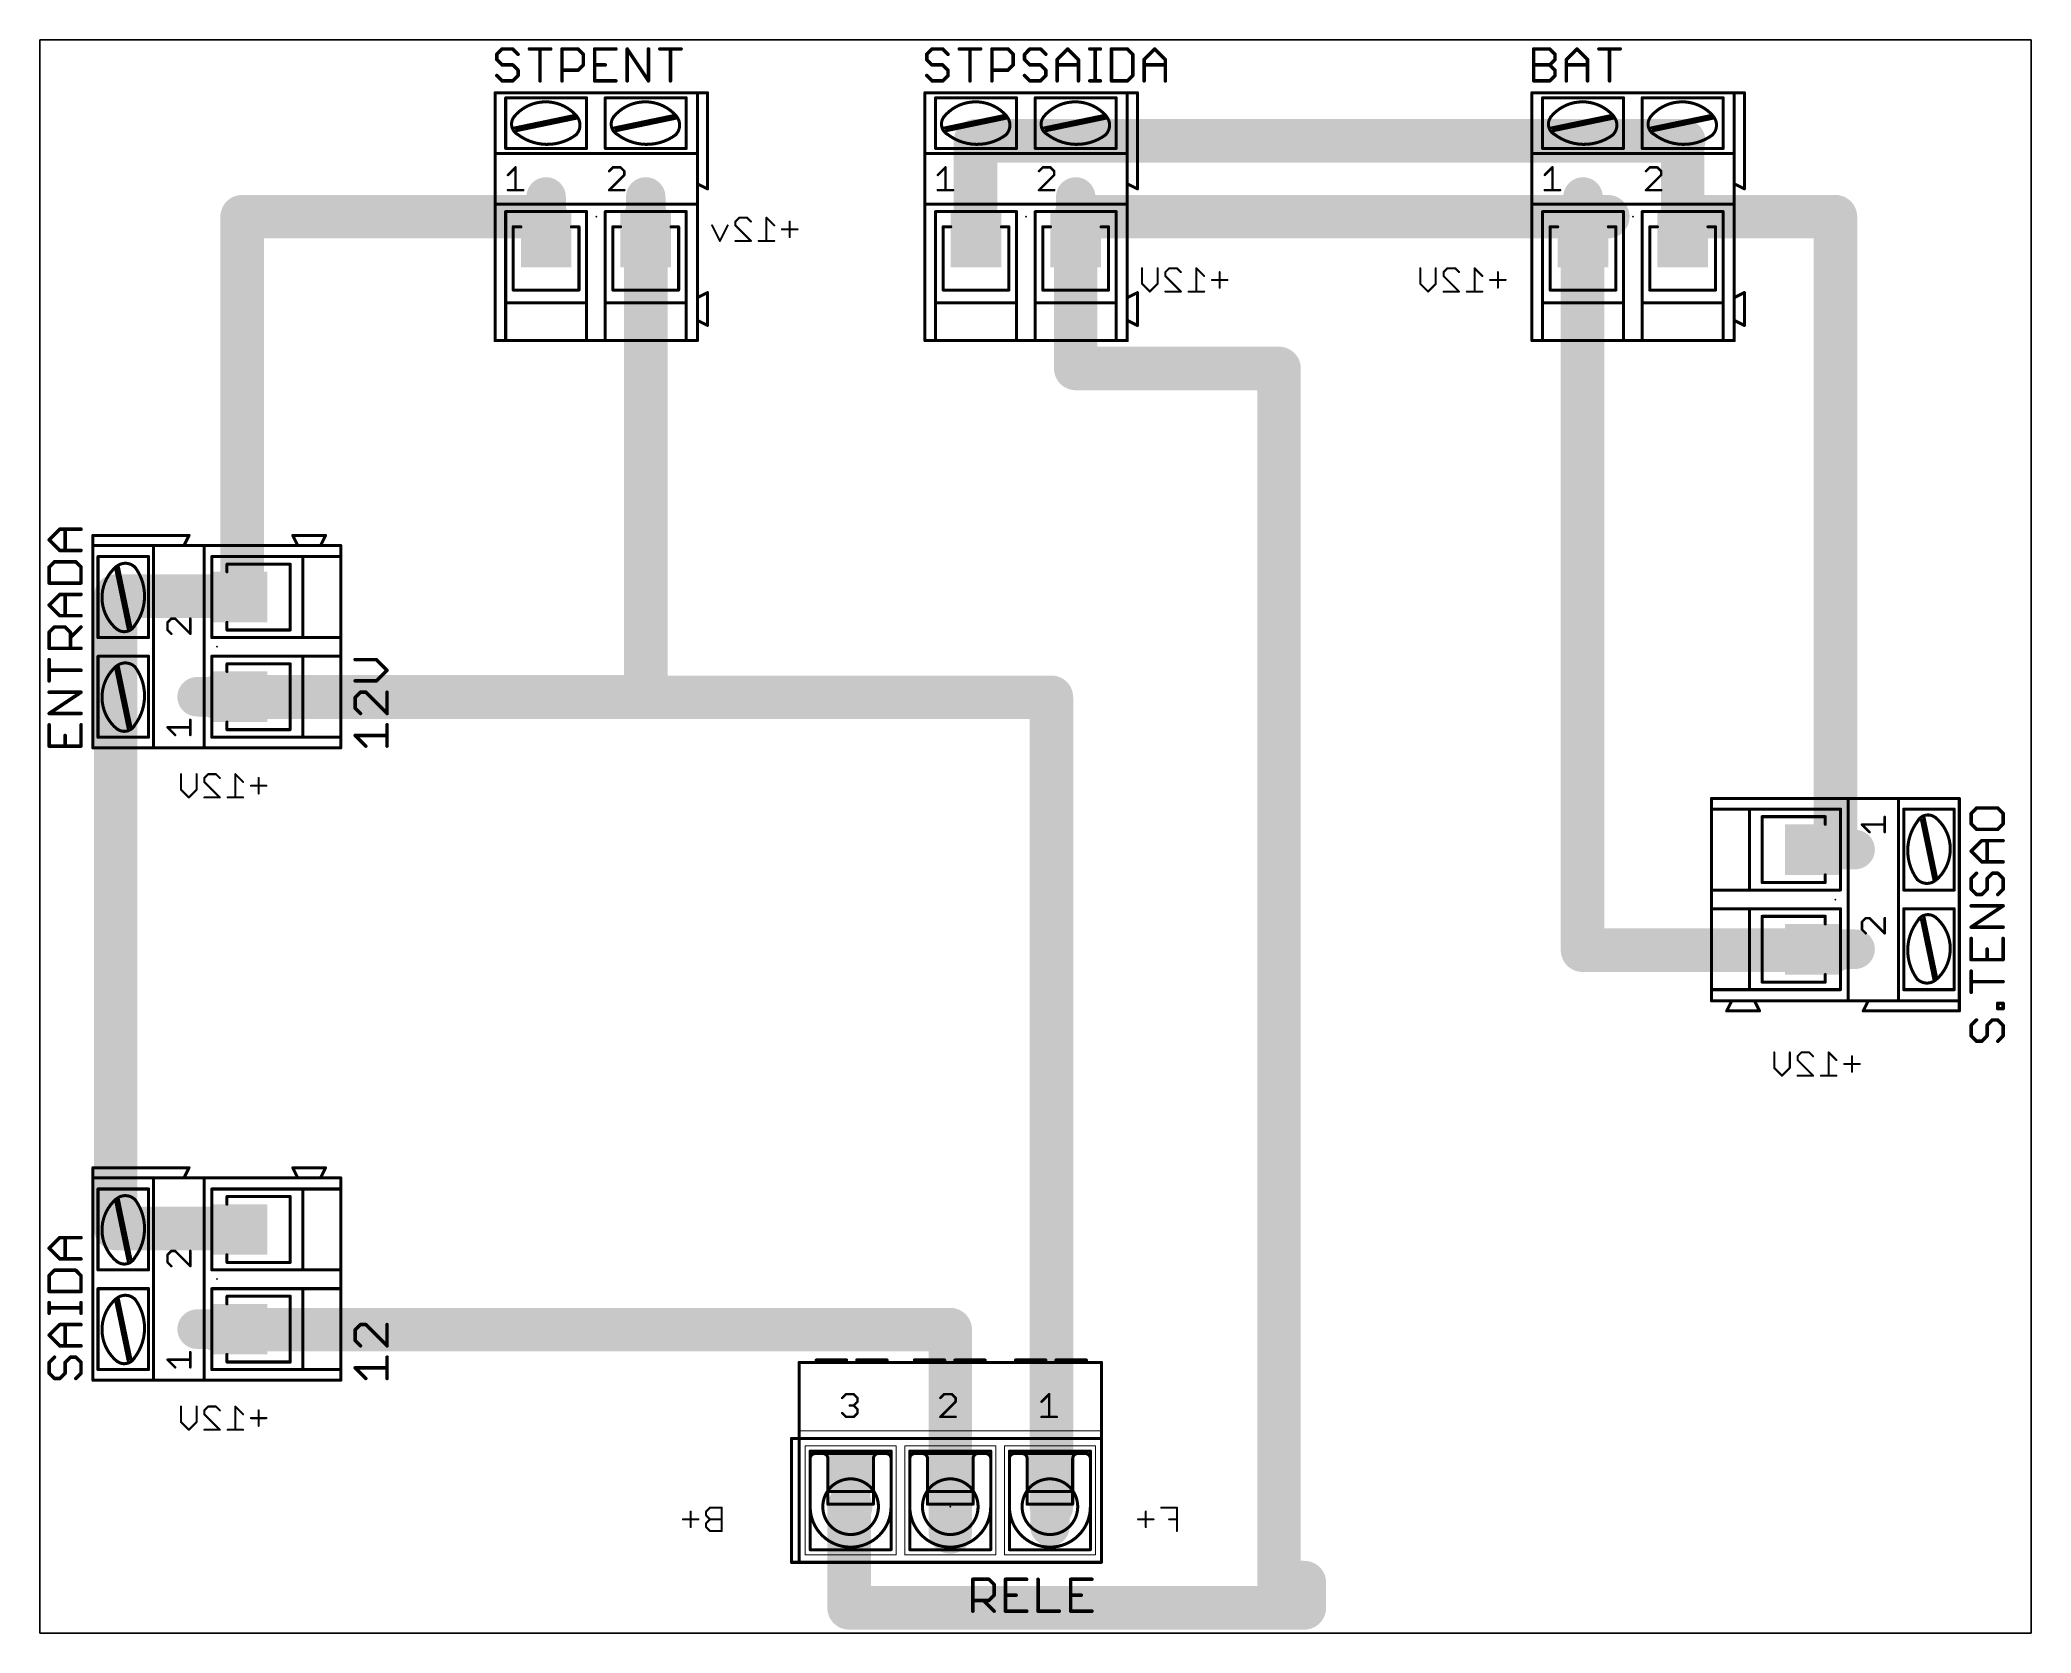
# Model space of a CAD drawing. Extents: x 0 to 100, y 0 to 80.
import ezdxf

# ---------------------------------------------------------------- set-up
doc = ezdxf.new("R2010")
doc.units = 0
for name, color, linetype in [('16', 175, 'CONTINUOUS'), ('17', 82, 'CONTINUOUS'), ('20', 7, 'CONTINUOUS'), ('21', 253, 'CONTINUOUS'), ('23', 7, 'CONTINUOUS'), ('25', 253, 'CONTINUOUS'), ('27', 253, 'CONTINUOUS'), ('51', 253, 'CONTINUOUS')]:
    doc.layers.add(name, color=color, linetype=linetype)

# ---------------------------------------------------------------- blocks, each defined once
blk = doc.blocks.new('RECT')
blk.add_solid([(-0.5, -0.5), (0.5, -0.5), (-0.5, 0.5), (0.5, 0.5)])
blk = doc.blocks.new('LONGP100')
at = {"const_width": 1}
blk.add_lwpolyline([(-0.5, 0), (0.5, 0)], dxfattribs=at)
at = {"const_width": 0.5}
for points in [[(-0.5, 0.25, 1), (-0.5, -0.25)], [(0.5, -0.25, 1), (0.5, 0.25)]]:
    blk.add_lwpolyline(points, format="xyb", dxfattribs=at)

msp = doc.modelspace()

# ---------------------------------------------------------------- linework, layer by layer
at = {"layer": '16'}
for points, const_width in [([(46.99, 71.12), (46.99, 74.93)], 2.1844), ([(46.99, 74.93), (82.4992, 74.93)], 2.1844), ([(82.55, 74.93), (82.4992, 74.93)], 2.1844), ([(82.4992, 74.93), (82.4992, 71.12)], 2.1844), ([(10.16, 52.07), (10.16, 71.12)], 2.1844), ([(10.16, 71.12), (25.4254, 71.12)], 2.1844), ([(30.4292, 46.99), (30.4292, 71.12)], 2.1844), ([(47.0154, 71.12), (46.99, 71.12)], 2.1844), ([(52.0192, 63.5), (52.0192, 71.12)], 2.1844), ([(52.0192, 71.12), (77.47, 71.12)], 2.1844), ([(77.47, 71.12), (77.4954, 71.12)], 2.1844), ([(77.47, 34.29), (77.47, 71.12)], 2.1844), ([(78.74, 71.12), (77.4954, 71.12)], 2.1844), ([(82.55, 71.12), (90.17, 71.12)], 2.1844), ([(90.17, 71.12), (90.17, 39.37)], 2.1844), ([(34.9308, 70.8753), (35.1257, 71.0702)], 0.1016), ([(35.1257, 71.0702), (35.5155, 71.0702)], 0.1016), ([(35.5155, 71.0702), (35.7104, 70.8753)], 0.1016), ([(36.8798, 70.6804), (36.49, 71.0702)], 0.1016), ([(36.49, 71.0702), (36.49, 69.9008)], 0.1016), ([(34.1512, 69.9008), (33.7614, 70.6804)], 0.1016), ([(34.541, 70.6804), (34.1512, 69.9008)], 0.1016), ([(34.9308, 70.6804), (34.9308, 70.8753)], 0.1016), ([(35.7104, 69.9008), (34.9308, 70.6804)], 0.1016), ([(38.0492, 70.4855), (37.2696, 70.4855)], 0.1016), ([(37.6594, 70.8753), (37.6594, 70.0957)], 0.1016), ([(34.9308, 69.9008), (35.7104, 69.9008)], 0.1016), ([(36.8798, 69.9008), (36.1002, 69.9008)], 0.1016), ([(55.3514, 67.7506), (55.3514, 68.5302)], 0.1016), ([(56.131, 68.5302), (56.131, 67.7506)], 0.1016), ([(56.5208, 68.3353), (56.7157, 68.5302)], 0.1016), ([(56.5208, 68.1404), (56.5208, 68.3353)], 0.1016), ([(57.3004, 67.3608), (56.5208, 68.1404)], 0.1016), ([(56.7157, 68.5302), (57.1055, 68.5302)], 0.1016), ([(57.1055, 68.5302), (57.3004, 68.3353)], 0.1016), ([(58.4698, 68.1404), (58.08, 68.5302)], 0.1016), ([(58.08, 68.5302), (58.08, 67.3608)], 0.1016), ([(59.2494, 68.3353), (59.2494, 67.5557)], 0.1016), ([(69.3214, 67.7506), (69.3214, 68.5302)], 0.1016), ([(70.101, 68.5302), (70.101, 67.7506)], 0.1016), ([(70.4908, 68.3353), (70.6857, 68.5302)], 0.1016), ([(70.4908, 68.1404), (70.4908, 68.3353)], 0.1016), ([(71.2704, 67.3608), (70.4908, 68.1404)], 0.1016), ([(70.6857, 68.5302), (71.0755, 68.5302)], 0.1016), ([(71.0755, 68.5302), (71.2704, 68.3353)], 0.1016), ([(72.4398, 68.1404), (72.05, 68.5302)], 0.1016), ([(72.05, 68.5302), (72.05, 67.3608)], 0.1016), ([(73.2194, 68.3353), (73.2194, 67.5557)], 0.1016), ([(55.7412, 67.3608), (55.3514, 67.7506)], 0.1016), ([(56.131, 67.7506), (55.7412, 67.3608)], 0.1016), ([(56.5208, 67.3608), (57.3004, 67.3608)], 0.1016), ([(58.4698, 67.3608), (57.6902, 67.3608)], 0.1016), ([(59.6392, 67.9455), (58.8596, 67.9455)], 0.1016), ([(69.7112, 67.3608), (69.3214, 67.7506)], 0.1016), ([(70.101, 67.7506), (69.7112, 67.3608)], 0.1016), ([(70.4908, 67.3608), (71.2704, 67.3608)], 0.1016), ([(72.4398, 67.3608), (71.6602, 67.3608)], 0.1016), ([(73.6092, 67.9455), (72.8296, 67.9455)], 0.1016), ([(62.23, 63.5), (52.0192, 63.5)], 2.1844), ([(62.23, 2.54), (62.23, 63.5)], 2.1844), ([(3.81, 20.32), (3.81, 52.07)], 2.1844), ([(3.81, 52.07), (10.16, 52.07)], 2.1844), ([(8.89, 52.0192), (10.16, 52.0192)], 2.1844), ([(10.16, 52.0192), (10.16, 52.07)], 2.1844), ([(8.89, 47.0154), (30.48, 47.0154)], 2.1844), ([(8.89, 46.99), (50.8, 46.99)], 2.1844), ([(30.48, 46.99), (30.4292, 46.99)], 2.1844), ([(30.48, 47.0154), (30.48, 46.99)], 2.1844), ([(50.8, 46.99), (50.8, 6.35)], 2.1844), ([(7.0914, 42.3506), (7.0914, 43.1302)], 0.1016), ([(7.871, 43.1302), (7.871, 42.3506)], 0.1016), ([(8.2608, 42.9353), (8.4557, 43.1302)], 0.1016), ([(8.4557, 43.1302), (8.8455, 43.1302)], 0.1016), ([(8.8455, 43.1302), (9.0404, 42.9353)], 0.1016), ([(10.2098, 42.7404), (9.82, 43.1302)], 0.1016), ([(9.82, 43.1302), (9.82, 41.9608)], 0.1016), ([(7.4812, 41.9608), (7.0914, 42.3506)], 0.1016), ([(7.871, 42.3506), (7.4812, 41.9608)], 0.1016), ([(8.2608, 42.7404), (8.2608, 42.9353)], 0.1016), ([(9.0404, 41.9608), (8.2608, 42.7404)], 0.1016), ([(8.2608, 41.9608), (9.0404, 41.9608)], 0.1016), ([(10.2098, 41.9608), (9.4302, 41.9608)], 0.1016), ([(11.3792, 42.5455), (10.5996, 42.5455)], 0.1016), ([(10.9894, 42.9353), (10.9894, 42.1557)], 0.1016), ([(90.17, 34.29), (77.47, 34.29)], 2.1844), ([(87.1014, 28.3806), (87.1014, 29.1602)], 0.1016), ([(87.881, 29.1602), (87.881, 28.3806)], 0.1016), ([(88.2708, 28.9653), (88.4657, 29.1602)], 0.1016), ([(88.2708, 28.7704), (88.2708, 28.9653)], 0.1016), ([(88.4657, 29.1602), (88.8555, 29.1602)], 0.1016), ([(88.8555, 29.1602), (89.0504, 28.9653)], 0.1016), ([(90.2198, 28.7704), (89.83, 29.1602)], 0.1016), ([(89.83, 29.1602), (89.83, 27.9908)], 0.1016), ([(90.9994, 28.9653), (90.9994, 28.1857)], 0.1016), ([(87.4912, 27.9908), (87.1014, 28.3806)], 0.1016), ([(87.881, 28.3806), (87.4912, 27.9908)], 0.1016), ([(89.0504, 27.9908), (88.2708, 28.7704)], 0.1016), ([(88.2708, 27.9908), (89.0504, 27.9908)], 0.1016), ([(90.2198, 27.9908), (89.4402, 27.9908)], 0.1016), ([(91.3892, 28.5755), (90.6096, 28.5755)], 0.1016), ([(8.89, 20.32), (3.81, 20.32)], 2.1844), ([(8.89, 15.24), (45.72, 15.24)], 2.1844), ([(45.72, 15.24), (45.72, 7.62)], 2.1844), ([(7.0914, 10.6006), (7.0914, 11.3802)], 0.1016), ([(7.871, 11.3802), (7.871, 10.6006)], 0.1016), ([(8.2608, 11.1853), (8.4557, 11.3802)], 0.1016), ([(8.2608, 10.9904), (8.2608, 11.1853)], 0.1016), ([(9.0404, 10.2108), (8.2608, 10.9904)], 0.1016), ([(8.4557, 11.3802), (8.8455, 11.3802)], 0.1016), ([(8.8455, 11.3802), (9.0404, 11.1853)], 0.1016), ([(10.2098, 10.9904), (9.82, 11.3802)], 0.1016), ([(9.82, 11.3802), (9.82, 10.2108)], 0.1016), ([(10.9894, 11.1853), (10.9894, 10.4057)], 0.1016), ([(7.4812, 10.2108), (7.0914, 10.6006)], 0.1016), ([(7.871, 10.6006), (7.4812, 10.2108)], 0.1016), ([(8.2608, 10.2108), (9.0404, 10.2108)], 0.1016), ([(10.2098, 10.2108), (9.4302, 10.2108)], 0.1016), ([(11.3792, 10.7955), (10.5996, 10.7955)], 0.1016), ([(45.72, 7.62), (45.72, 6.35)], 2.1844), ([(40.7162, 6.35), (40.64, 6.35)], 2.1844), ([(40.64, 6.35), (40.64, 1.27)], 2.1844), ([(45.72, 5.08), (45.72, 6.35)], 2.1844), ([(32.68, 6.1053), (32.68, 5.3257)], 0.1016), ([(33.6545, 6.3002), (33.4596, 6.1053)], 0.1016), ([(33.4596, 6.1053), (33.4596, 5.9104)], 0.1016), ([(34.2392, 6.3002), (33.6545, 6.3002)], 0.1016), ([(34.2392, 5.1308), (34.2392, 6.3002)], 0.1016), ([(55.54, 6.1053), (55.54, 5.3257)], 0.1016), ([(57.0992, 6.3002), (56.3196, 6.3002)], 0.1016), ([(57.0992, 5.1308), (57.0992, 6.3002)], 0.1016), ([(33.0698, 5.7155), (32.2902, 5.7155)], 0.1016), ([(33.4596, 5.9104), (33.6545, 5.7155)], 0.1016), ([(33.6545, 5.7155), (33.4596, 5.5206)], 0.1016), ([(33.4596, 5.5206), (33.4596, 5.3257)], 0.1016), ([(33.4596, 5.3257), (33.6545, 5.1308)], 0.1016), ([(34.2392, 5.7155), (33.6545, 5.7155)], 0.1016), ([(33.6545, 5.1308), (34.2392, 5.1308)], 0.1016), ([(55.9298, 5.7155), (55.1502, 5.7155)], 0.1016), ([(57.0992, 5.7155), (56.7094, 5.7155)], 0.1016), ([(63.5, 2.54), (62.23, 2.54)], 2.1844), ([(63.5, 1.27), (63.5, 2.54)], 2.1844), ([(40.64, 1.27), (63.5, 1.27)], 2.1844)]:
    msp.add_lwpolyline(points, dxfattribs=dict(at, const_width=const_width))
for points, const_width in [([(47.5361, 74.93, 1), (46.4439, 74.93)], 1.0922), ([(46.99, 75.4761, 1), (46.99, 74.3839)], 1.0922), ([(82.4992, 75.4761, 1), (82.4992, 74.3839)], 1.0922), ([(83.0453, 74.93, 1), (81.9531, 74.93)], 1.0922), ([(82.4992, 74.3839, 1), (82.4992, 75.4761)], 1.0922), ([(82.55, 74.3839, 1), (82.55, 75.4761)], 1.0922), ([(10.7061, 71.12, 1), (9.6139, 71.12)], 1.0922), ([(10.16, 71.6661, 1), (10.16, 70.5739)], 1.0922), ([(25.4254, 70.5739, 1), (25.4254, 71.6661)], 1.0922), ([(30.9753, 71.12, 1), (29.8831, 71.12)], 1.0922), ([(46.99, 71.6661, 1), (46.99, 70.5739)], 1.0922), ([(47.0154, 70.5739, 1), (47.0154, 71.6661)], 1.0922), ([(52.5653, 71.12, 1), (51.4731, 71.12)], 1.0922), ([(52.0192, 71.6661, 1), (52.0192, 70.5739)], 1.0922), ([(77.47, 71.6661, 1), (77.47, 70.5739)], 1.0922), ([(78.0161, 71.12, 1), (76.9239, 71.12)], 1.0922), ([(77.4954, 71.6661, 1), (77.4954, 70.5739)], 1.0922), ([(77.47, 70.5739, 1), (77.47, 71.6661)], 1.0922), ([(77.4954, 70.5739, 1), (77.4954, 71.6661)], 1.0922), ([(78.74, 70.5739, 1), (78.74, 71.6661)], 1.0922), ([(82.55, 71.6661, 1), (82.55, 70.5739)], 1.0922), ([(90.7161, 71.12, 1), (89.6239, 71.12)], 1.0922), ([(90.17, 70.5739, 1), (90.17, 71.6661)], 1.0922), ([(35.1257, 71.0956, 1), (35.1257, 71.0448)], 0.0508), ([(35.1437, 71.0522, 1), (35.1077, 71.0882)], 0.0508), ([(35.5335, 71.0882, 1), (35.4975, 71.0522)], 0.0508), ([(35.5155, 71.0448, 1), (35.5155, 71.0956)], 0.0508), ([(36.508, 71.0882, 1), (36.472, 71.0522)], 0.0508), ([(36.5154, 71.0702, 1), (36.4646, 71.0702)], 0.0508), ([(46.4439, 71.12, 1), (47.5361, 71.12)], 1.0922), ([(81.9531, 71.12, 1), (83.0453, 71.12)], 1.0922), ([(33.7841, 70.6918, 1), (33.7387, 70.669)], 0.0508), ([(34.5637, 70.669, 1), (34.5183, 70.6918)], 0.0508), ([(34.9128, 70.8933, 1), (34.9488, 70.8573)], 0.0508), ([(34.9488, 70.6984, 1), (34.9128, 70.6624)], 0.0508), ([(34.9562, 70.8753, 1), (34.9054, 70.8753)], 0.0508), ([(34.9054, 70.6804, 1), (34.9562, 70.6804)], 0.0508), ([(35.6924, 70.8573, 1), (35.7284, 70.8933)], 0.0508), ([(36.8618, 70.6624, 1), (36.8978, 70.6984)], 0.0508), ([(37.2696, 70.5109, 1), (37.2696, 70.4601)], 0.0508), ([(37.6848, 70.8753, 1), (37.634, 70.8753)], 0.0508), ([(37.634, 70.0957, 1), (37.6848, 70.0957)], 0.0508), ([(38.0492, 70.4601, 1), (38.0492, 70.5109)], 0.0508), ([(34.1285, 69.9122, 1), (34.1739, 69.8894)], 0.0508), ([(34.1285, 69.8894, 1), (34.1739, 69.9122)], 0.0508), ([(34.9308, 69.9262, 1), (34.9308, 69.8754)], 0.0508), ([(35.6924, 69.8828, 1), (35.7284, 69.9188)], 0.0508), ([(35.7104, 69.8754, 1), (35.7104, 69.9262)], 0.0508), ([(36.1002, 69.9262, 1), (36.1002, 69.8754)], 0.0508), ([(36.4646, 69.9008, 1), (36.5154, 69.9008)], 0.0508), ([(36.8798, 69.8754, 1), (36.8798, 69.9262)], 0.0508), ([(55.3768, 68.5302, 1), (55.326, 68.5302)], 0.0508), ([(56.1564, 68.5302, 1), (56.1056, 68.5302)], 0.0508), ([(56.5028, 68.3533, 1), (56.5388, 68.3173)], 0.0508), ([(56.5388, 68.1584, 1), (56.5028, 68.1224)], 0.0508), ([(56.5462, 68.3353, 1), (56.4954, 68.3353)], 0.0508), ([(56.4954, 68.1404, 1), (56.5462, 68.1404)], 0.0508), ([(56.7157, 68.5556, 1), (56.7157, 68.5048)], 0.0508), ([(56.7337, 68.5122, 1), (56.6977, 68.5482)], 0.0508), ([(57.1235, 68.5482, 1), (57.0875, 68.5122)], 0.0508), ([(57.1055, 68.5048, 1), (57.1055, 68.5556)], 0.0508), ([(57.2824, 68.3173, 1), (57.3184, 68.3533)], 0.0508), ([(58.098, 68.5482, 1), (58.062, 68.5122)], 0.0508), ([(58.1054, 68.5302, 1), (58.0546, 68.5302)], 0.0508), ([(58.4518, 68.1224, 1), (58.4878, 68.1584)], 0.0508), ([(59.2748, 68.3353, 1), (59.224, 68.3353)], 0.0508), ([(69.3468, 68.5302, 1), (69.296, 68.5302)], 0.0508), ([(70.1264, 68.5302, 1), (70.0756, 68.5302)], 0.0508), ([(70.4728, 68.3533, 1), (70.5088, 68.3173)], 0.0508), ([(70.5088, 68.1584, 1), (70.4728, 68.1224)], 0.0508), ([(70.5162, 68.3353, 1), (70.4654, 68.3353)], 0.0508), ([(70.4654, 68.1404, 1), (70.5162, 68.1404)], 0.0508), ([(70.6857, 68.5556, 1), (70.6857, 68.5048)], 0.0508), ([(70.7037, 68.5122, 1), (70.6677, 68.5482)], 0.0508), ([(71.0935, 68.5482, 1), (71.0575, 68.5122)], 0.0508), ([(71.0755, 68.5048, 1), (71.0755, 68.5556)], 0.0508), ([(71.2524, 68.3173, 1), (71.2884, 68.3533)], 0.0508), ([(72.068, 68.5482, 1), (72.032, 68.5122)], 0.0508), ([(72.0754, 68.5302, 1), (72.0246, 68.5302)], 0.0508), ([(72.4218, 68.1224, 1), (72.4578, 68.1584)], 0.0508), ([(73.2448, 68.3353, 1), (73.194, 68.3353)], 0.0508), ([(55.3694, 67.7686, 1), (55.3335, 67.7326)], 0.0508), ([(55.326, 67.7506, 1), (55.3768, 67.7506)], 0.0508), ([(55.7233, 67.3788, 1), (55.7592, 67.3428)], 0.0508), ([(55.7233, 67.3428, 1), (55.7592, 67.3788)], 0.0508), ([(56.1056, 67.7506, 1), (56.1564, 67.7506)], 0.0508), ([(56.149, 67.7326, 1), (56.113, 67.7686)], 0.0508), ([(56.5208, 67.3862, 1), (56.5208, 67.3354)], 0.0508), ([(57.2824, 67.3428, 1), (57.3184, 67.3788)], 0.0508), ([(57.3004, 67.3354, 1), (57.3004, 67.3862)], 0.0508), ([(57.6902, 67.3862, 1), (57.6902, 67.3354)], 0.0508), ([(58.0546, 67.3608, 1), (58.1054, 67.3608)], 0.0508), ([(58.4698, 67.3354, 1), (58.4698, 67.3862)], 0.0508), ([(58.8596, 67.9709, 1), (58.8596, 67.9201)], 0.0508), ([(59.224, 67.5557, 1), (59.2748, 67.5557)], 0.0508), ([(59.6392, 67.9201, 1), (59.6392, 67.9709)], 0.0508), ([(69.3394, 67.7686, 1), (69.3035, 67.7326)], 0.0508), ([(69.296, 67.7506, 1), (69.3468, 67.7506)], 0.0508), ([(69.6933, 67.3788, 1), (69.7292, 67.3428)], 0.0508), ([(69.6933, 67.3428, 1), (69.7292, 67.3788)], 0.0508), ([(70.0756, 67.7506, 1), (70.1264, 67.7506)], 0.0508), ([(70.119, 67.7326, 1), (70.083, 67.7686)], 0.0508), ([(70.4908, 67.3862, 1), (70.4908, 67.3354)], 0.0508), ([(71.2524, 67.3428, 1), (71.2884, 67.3788)], 0.0508), ([(71.2704, 67.3354, 1), (71.2704, 67.3862)], 0.0508), ([(71.6602, 67.3862, 1), (71.6602, 67.3354)], 0.0508), ([(72.0246, 67.3608, 1), (72.0754, 67.3608)], 0.0508), ([(72.4398, 67.3354, 1), (72.4398, 67.3862)], 0.0508), ([(72.8296, 67.9709, 1), (72.8296, 67.9201)], 0.0508), ([(73.194, 67.5557, 1), (73.2448, 67.5557)], 0.0508), ([(73.6092, 67.9201, 1), (73.6092, 67.9709)], 0.0508), ([(52.0192, 64.0461, 1), (52.0192, 62.9539)], 1.0922), ([(51.4731, 63.5, 1), (52.5653, 63.5)], 1.0922), ([(62.7761, 63.5, 1), (61.6839, 63.5)], 1.0922), ([(62.23, 62.9539, 1), (62.23, 64.0461)], 1.0922), ([(4.3561, 52.07, 1), (3.2639, 52.07)], 1.0922), ([(3.81, 52.6161, 1), (3.81, 51.5239)], 1.0922), ([(8.89, 52.5653, 1), (8.89, 51.4731)], 1.0922), ([(10.7061, 52.07, 1), (9.6139, 52.07)], 1.0922), ([(10.16, 51.5239, 1), (10.16, 52.6161)], 1.0922), ([(10.16, 51.4731, 1), (10.16, 52.5653)], 1.0922), ([(9.6139, 52.07, 1), (10.7061, 52.07)], 1.0922), ([(9.6139, 52.0192, 1), (10.7061, 52.0192)], 1.0922), ([(8.89, 47.5615, 1), (8.89, 46.4693)], 1.0922), ([(8.89, 47.5361, 1), (8.89, 46.4439)], 1.0922), ([(30.4292, 47.5361, 1), (30.4292, 46.4439)], 1.0922), ([(31.0261, 47.0154, 1), (29.9339, 47.0154)], 1.0922), ([(30.48, 46.4693, 1), (30.48, 47.5615)], 1.0922), ([(30.48, 46.4439, 1), (30.48, 47.5361)], 1.0922), ([(51.3461, 46.99, 1), (50.2539, 46.99)], 1.0922), ([(50.8, 46.4439, 1), (50.8, 47.5361)], 1.0922), ([(29.8831, 46.99, 1), (30.9753, 46.99)], 1.0922), ([(29.9339, 46.99, 1), (31.0261, 46.99)], 1.0922), ([(7.1168, 43.1302, 1), (7.066, 43.1302)], 0.0508), ([(7.8964, 43.1302, 1), (7.8456, 43.1302)], 0.0508), ([(8.4557, 43.1556, 1), (8.4557, 43.1048)], 0.0508), ([(8.4737, 43.1122, 1), (8.4377, 43.1482)], 0.0508), ([(8.8635, 43.1482, 1), (8.8275, 43.1122)], 0.0508), ([(8.8455, 43.1048, 1), (8.8455, 43.1556)], 0.0508), ([(9.838, 43.1482, 1), (9.802, 43.1122)], 0.0508), ([(9.8454, 43.1302, 1), (9.7946, 43.1302)], 0.0508), ([(7.1094, 42.3686, 1), (7.0735, 42.3326)], 0.0508), ([(7.066, 42.3506, 1), (7.1168, 42.3506)], 0.0508), ([(7.4633, 41.9788, 1), (7.4992, 41.9428)], 0.0508), ([(7.4633, 41.9428, 1), (7.4992, 41.9788)], 0.0508), ([(7.8456, 42.3506, 1), (7.8964, 42.3506)], 0.0508), ([(7.889, 42.3326, 1), (7.853, 42.3686)], 0.0508), ([(8.2428, 42.9533, 1), (8.2788, 42.9173)], 0.0508), ([(8.2788, 42.7584, 1), (8.2428, 42.7224)], 0.0508), ([(8.2862, 42.9353, 1), (8.2354, 42.9353)], 0.0508), ([(8.2354, 42.7404, 1), (8.2862, 42.7404)], 0.0508), ([(8.2608, 41.9862, 1), (8.2608, 41.9354)], 0.0508), ([(9.0224, 42.9173, 1), (9.0584, 42.9533)], 0.0508), ([(9.0224, 41.9428, 1), (9.0584, 41.9788)], 0.0508), ([(9.0404, 41.9354, 1), (9.0404, 41.9862)], 0.0508), ([(9.4302, 41.9862, 1), (9.4302, 41.9354)], 0.0508), ([(10.1918, 42.7224, 1), (10.2278, 42.7584)], 0.0508), ([(10.2098, 41.9354, 1), (10.2098, 41.9862)], 0.0508), ([(10.5996, 42.5709, 1), (10.5996, 42.5201)], 0.0508), ([(11.0148, 42.9353, 1), (10.964, 42.9353)], 0.0508), ([(10.964, 42.1557, 1), (11.0148, 42.1557)], 0.0508), ([(11.3792, 42.5201, 1), (11.3792, 42.5709)], 0.0508), ([(9.7946, 41.9608, 1), (9.8454, 41.9608)], 0.0508), ([(89.6239, 39.37, 1), (90.7161, 39.37)], 1.0922), ([(77.47, 34.8361, 1), (77.47, 33.7439)], 1.0922), ([(90.17, 33.7439, 1), (90.17, 34.8361)], 1.0922), ([(76.9239, 34.29, 1), (78.0161, 34.29)], 1.0922), ([(87.1268, 29.1602, 1), (87.076, 29.1602)], 0.0508), ([(87.9064, 29.1602, 1), (87.8556, 29.1602)], 0.0508), ([(88.2528, 28.9833, 1), (88.2888, 28.9473)], 0.0508), ([(88.2962, 28.9653, 1), (88.2454, 28.9653)], 0.0508), ([(88.4657, 29.1856, 1), (88.4657, 29.1348)], 0.0508), ([(88.4837, 29.1422, 1), (88.4477, 29.1782)], 0.0508), ([(88.8735, 29.1782, 1), (88.8375, 29.1422)], 0.0508), ([(88.8555, 29.1348, 1), (88.8555, 29.1856)], 0.0508), ([(89.0324, 28.9473, 1), (89.0684, 28.9833)], 0.0508), ([(89.848, 29.1782, 1), (89.812, 29.1422)], 0.0508), ([(89.8554, 29.1602, 1), (89.8046, 29.1602)], 0.0508), ([(91.0248, 28.9653, 1), (90.974, 28.9653)], 0.0508), ([(87.1194, 28.3986, 1), (87.0835, 28.3626)], 0.0508), ([(87.076, 28.3806, 1), (87.1268, 28.3806)], 0.0508), ([(87.4733, 28.0088, 1), (87.5092, 27.9728)], 0.0508), ([(87.4733, 27.9728, 1), (87.5092, 28.0088)], 0.0508), ([(87.8556, 28.3806, 1), (87.9064, 28.3806)], 0.0508), ([(87.899, 28.3626, 1), (87.863, 28.3986)], 0.0508), ([(88.2888, 28.7884, 1), (88.2528, 28.7524)], 0.0508), ([(88.2454, 28.7704, 1), (88.2962, 28.7704)], 0.0508), ([(88.2708, 28.0162, 1), (88.2708, 27.9654)], 0.0508), ([(89.0324, 27.9728, 1), (89.0684, 28.0088)], 0.0508), ([(89.0504, 27.9654, 1), (89.0504, 28.0162)], 0.0508), ([(89.4402, 28.0162, 1), (89.4402, 27.9654)], 0.0508), ([(89.8046, 27.9908, 1), (89.8554, 27.9908)], 0.0508), ([(90.2018, 28.7524, 1), (90.2378, 28.7884)], 0.0508), ([(90.2198, 27.9654, 1), (90.2198, 28.0162)], 0.0508), ([(90.6096, 28.6009, 1), (90.6096, 28.5501)], 0.0508), ([(90.974, 28.1857, 1), (91.0248, 28.1857)], 0.0508), ([(91.3892, 28.5501, 1), (91.3892, 28.6009)], 0.0508), ([(3.81, 20.8661, 1), (3.81, 19.7739)], 1.0922), ([(8.89, 19.7739, 1), (8.89, 20.8661)], 1.0922), ([(3.2639, 20.32, 1), (4.3561, 20.32)], 1.0922), ([(8.89, 15.7861, 1), (8.89, 14.6939)], 1.0922), ([(46.2661, 15.24, 1), (45.1739, 15.24)], 1.0922), ([(45.72, 14.6939, 1), (45.72, 15.7861)], 1.0922), ([(7.1168, 11.3802, 1), (7.066, 11.3802)], 0.0508), ([(7.8964, 11.3802, 1), (7.8456, 11.3802)], 0.0508), ([(8.2428, 11.2033, 1), (8.2788, 11.1673)], 0.0508), ([(8.2788, 11.0084, 1), (8.2428, 10.9724)], 0.0508), ([(8.2862, 11.1853, 1), (8.2354, 11.1853)], 0.0508), ([(8.2354, 10.9904, 1), (8.2862, 10.9904)], 0.0508), ([(8.4557, 11.4056, 1), (8.4557, 11.3548)], 0.0508), ([(8.4737, 11.3622, 1), (8.4377, 11.3982)], 0.0508), ([(8.8635, 11.3982, 1), (8.8275, 11.3622)], 0.0508), ([(8.8455, 11.3548, 1), (8.8455, 11.4056)], 0.0508), ([(9.0224, 11.1673, 1), (9.0584, 11.2033)], 0.0508), ([(9.838, 11.3982, 1), (9.802, 11.3622)], 0.0508), ([(9.8454, 11.3802, 1), (9.7946, 11.3802)], 0.0508), ([(10.1918, 10.9724, 1), (10.2278, 11.0084)], 0.0508), ([(11.0148, 11.1853, 1), (10.964, 11.1853)], 0.0508), ([(7.1094, 10.6186, 1), (7.0735, 10.5826)], 0.0508), ([(7.066, 10.6006, 1), (7.1168, 10.6006)], 0.0508), ([(7.4633, 10.2288, 1), (7.4992, 10.1928)], 0.0508), ([(7.4633, 10.1928, 1), (7.4992, 10.2288)], 0.0508), ([(7.8456, 10.6006, 1), (7.8964, 10.6006)], 0.0508), ([(7.889, 10.5826, 1), (7.853, 10.6186)], 0.0508), ([(8.2608, 10.2362, 1), (8.2608, 10.1854)], 0.0508), ([(9.0224, 10.1928, 1), (9.0584, 10.2288)], 0.0508), ([(9.0404, 10.1854, 1), (9.0404, 10.2362)], 0.0508), ([(9.4302, 10.2362, 1), (9.4302, 10.1854)], 0.0508), ([(9.7946, 10.2108, 1), (9.8454, 10.2108)], 0.0508), ([(10.2098, 10.1854, 1), (10.2098, 10.2362)], 0.0508), ([(10.5996, 10.8209, 1), (10.5996, 10.7701)], 0.0508), ([(10.964, 10.4057, 1), (11.0148, 10.4057)], 0.0508), ([(11.3792, 10.7701, 1), (11.3792, 10.8209)], 0.0508), ([(46.2661, 7.62, 1), (45.1739, 7.62)], 1.0922), ([(45.1739, 7.62, 1), (46.2661, 7.62)], 1.0922), ([(40.64, 6.8961, 1), (40.64, 5.8039)], 1.0922), ([(41.1861, 6.35, 1), (40.0939, 6.35)], 1.0922), ([(40.7162, 5.8039, 1), (40.7162, 6.8961)], 1.0922), ([(46.2661, 6.35, 1), (45.1739, 6.35)], 1.0922), ([(32.7054, 6.1053, 1), (32.6546, 6.1053)], 0.0508), ([(33.4416, 6.1233, 1), (33.4776, 6.0873)], 0.0508), ([(33.485, 6.1053, 1), (33.4342, 6.1053)], 0.0508), ([(33.6545, 6.3256, 1), (33.6545, 6.2748)], 0.0508), ([(33.6725, 6.2822, 1), (33.6365, 6.3182)], 0.0508), ([(34.2646, 6.3002, 1), (34.2138, 6.3002)], 0.0508), ([(34.2392, 6.2748, 1), (34.2392, 6.3256)], 0.0508), ([(45.1739, 6.35, 1), (46.2661, 6.35)], 1.0922), ([(50.2539, 6.35, 1), (51.3461, 6.35)], 1.0922), ([(55.5654, 6.1053, 1), (55.5146, 6.1053)], 0.0508), ([(56.3196, 6.3256, 1), (56.3196, 6.2748)], 0.0508), ([(57.1246, 6.3002, 1), (57.0738, 6.3002)], 0.0508), ([(57.0992, 6.2748, 1), (57.0992, 6.3256)], 0.0508), ([(32.2902, 5.7409, 1), (32.2902, 5.6901)], 0.0508), ([(32.6546, 5.3257, 1), (32.7054, 5.3257)], 0.0508), ([(33.0698, 5.6901, 1), (33.0698, 5.7409)], 0.0508), ([(33.4776, 5.9284, 1), (33.4416, 5.8924)], 0.0508), ([(33.4416, 5.5386, 1), (33.4776, 5.5026)], 0.0508), ([(33.4776, 5.3437, 1), (33.4416, 5.3077)], 0.0508), ([(33.4342, 5.9104, 1), (33.485, 5.9104)], 0.0508), ([(33.485, 5.5206, 1), (33.4342, 5.5206)], 0.0508), ([(33.4342, 5.3257, 1), (33.485, 5.3257)], 0.0508), ([(33.6545, 5.7409, 1), (33.6545, 5.6901)], 0.0508), ([(33.6545, 5.1562, 1), (33.6545, 5.1054)], 0.0508), ([(33.6725, 5.6975, 1), (33.6365, 5.7335)], 0.0508), ([(33.6365, 5.6975, 1), (33.6725, 5.7335)], 0.0508), ([(33.6365, 5.1128, 1), (33.6725, 5.1488)], 0.0508), ([(34.2138, 5.1308, 1), (34.2646, 5.1308)], 0.0508), ([(34.2392, 5.6901, 1), (34.2392, 5.7409)], 0.0508), ([(34.2392, 5.1054, 1), (34.2392, 5.1562)], 0.0508), ([(45.1739, 5.08, 1), (46.2661, 5.08)], 1.0922), ([(55.1502, 5.7409, 1), (55.1502, 5.6901)], 0.0508), ([(55.5146, 5.3257, 1), (55.5654, 5.3257)], 0.0508), ([(55.9298, 5.6901, 1), (55.9298, 5.7409)], 0.0508), ([(56.7094, 5.7409, 1), (56.7094, 5.6901)], 0.0508), ([(57.0738, 5.1308, 1), (57.1246, 5.1308)], 0.0508), ([(57.0992, 5.6901, 1), (57.0992, 5.7409)], 0.0508), ([(62.23, 3.0861, 1), (62.23, 1.9939)], 1.0922), ([(61.6839, 2.54, 1), (62.7761, 2.54)], 1.0922), ([(64.0461, 2.54, 1), (62.9539, 2.54)], 1.0922), ([(63.5, 1.9939, 1), (63.5, 3.0861)], 1.0922), ([(40.64, 1.8161, 1), (40.64, 0.7239)], 1.0922), ([(63.5, 0.7239, 1), (63.5, 1.8161)], 1.0922), ([(40.0939, 1.27, 1), (41.1861, 1.27)], 1.0922), ([(62.9539, 1.27, 1), (64.0461, 1.27)], 1.0922)]:
    msp.add_lwpolyline(points, format="xyb", dxfattribs=dict(at, const_width=const_width))
at = {"layer": '20'}
for p, q in [((100, 80), (0, 80)), ((0, 80), (0, 0)), ((100, 0), (100, 80)), ((0, 0), (100, 0))]:
    msp.add_line(p, q, dxfattribs=at)
at = {"layer": '21'}
for points, const_width in [([(33.02, 77.343), (22.86, 77.343)], 0.1524), ([(22.86, 74.295), (22.86, 77.343)], 0.1524), ([(23.3934, 74.549), (23.3934, 77.089)], 0.1524), ([(27.4574, 77.089), (23.3934, 77.089)], 0.1524), ([(27.4574, 74.549), (27.4574, 77.089)], 0.1524), ([(28.3972, 74.549), (28.3972, 77.089)], 0.1524), ([(28.3972, 77.089), (32.4612, 77.089)], 0.1524), ([(32.4612, 77.089), (32.4612, 74.549)], 0.1524), ([(33.02, 77.343), (33.02, 74.295)], 0.1524), ([(33.02, 77.343), (33.528, 77.343)], 0.1524), ([(33.528, 77.343), (33.528, 72.517)], 0.1524), ([(54.61, 77.343), (44.45, 77.343)], 0.1524), ([(44.45, 74.295), (44.45, 77.343)], 0.1524), ([(44.9834, 74.549), (44.9834, 77.089)], 0.1524), ([(49.0474, 77.089), (44.9834, 77.089)], 0.1524), ([(49.0474, 74.549), (49.0474, 77.089)], 0.1524), ([(49.9872, 74.549), (49.9872, 77.089)], 0.1524), ([(49.9872, 77.089), (54.0512, 77.089)], 0.1524), ([(54.0512, 77.089), (54.0512, 74.549)], 0.1524), ([(54.61, 77.343), (54.61, 74.295)], 0.1524), ([(54.61, 77.343), (55.118, 77.343)], 0.1524), ([(55.118, 77.343), (55.118, 72.517)], 0.1524), ([(85.09, 77.343), (74.93, 77.343)], 0.1524), ([(74.93, 74.295), (74.93, 77.343)], 0.1524), ([(75.4634, 74.549), (75.4634, 77.089)], 0.1524), ([(79.5274, 77.089), (75.4634, 77.089)], 0.1524), ([(79.5274, 74.549), (79.5274, 77.089)], 0.1524), ([(80.4672, 74.549), (80.4672, 77.089)], 0.1524), ([(80.4672, 77.089), (84.5312, 77.089)], 0.1524), ([(84.5312, 77.089), (84.5312, 74.549)], 0.1524), ([(85.09, 77.343), (85.09, 74.295)], 0.1524), ([(85.09, 77.343), (85.598, 77.343)], 0.1524), ([(85.598, 77.343), (85.598, 72.517)], 0.1524), ([(23.7998, 75.565), (26.8478, 76.2)], 0.1524), ([(23.9268, 75.438), (26.9748, 76.073)], 0.1524), ([(28.8036, 75.565), (31.8516, 76.2)], 0.1524), ([(28.9306, 75.438), (31.9786, 76.073)], 0.1524), ([(45.3898, 75.565), (48.4378, 76.2)], 0.1524), ([(45.5168, 75.438), (48.5648, 76.073)], 0.1524), ([(50.3936, 75.565), (53.4416, 76.2)], 0.1524), ([(50.5206, 75.438), (53.5686, 76.073)], 0.1524), ([(75.8698, 75.565), (78.9178, 76.2)], 0.1524), ([(75.9968, 75.438), (79.0448, 76.073)], 0.1524), ([(80.8736, 75.565), (83.9216, 76.2)], 0.1524), ([(81.0006, 75.438), (84.0486, 76.073)], 0.1524), ([(22.86, 71.755), (22.86, 74.295)], 0.1524), ([(22.86, 74.295), (33.02, 74.295)], 0.1524), ([(27.4574, 74.549), (23.3934, 74.549)], 0.1524), ([(32.4612, 74.549), (28.3972, 74.549)], 0.1524), ([(33.02, 74.295), (33.02, 72.771)], 0.1524), ([(44.45, 71.755), (44.45, 74.295)], 0.1524), ([(44.45, 74.295), (54.61, 74.295)], 0.1524), ([(49.0474, 74.549), (44.9834, 74.549)], 0.1524), ([(54.0512, 74.549), (49.9872, 74.549)], 0.1524), ([(54.61, 74.295), (54.61, 72.771)], 0.1524), ([(74.93, 71.755), (74.93, 74.295)], 0.1524), ([(74.93, 74.295), (85.09, 74.295)], 0.1524), ([(79.5274, 74.549), (75.4634, 74.549)], 0.1524), ([(84.5312, 74.549), (80.4672, 74.549)], 0.1524), ([(85.09, 74.295), (85.09, 72.771)], 0.1524), ([(23.5077, 73.2161), (23.889, 73.5975)], 0.127), ([(23.889, 73.5975), (23.889, 72.4535)], 0.127), ([(28.7784, 73.5975), (28.5877, 73.4068)], 0.127), ([(28.5877, 72.4535), (29.3504, 73.2161)], 0.127), ([(29.1597, 73.5975), (28.7784, 73.5975)], 0.127), ([(29.3504, 73.4068), (29.1597, 73.5975)], 0.127), ([(29.3504, 73.2161), (29.3504, 73.4068)], 0.127), ([(45.0977, 73.2161), (45.479, 73.5975)], 0.127), ([(45.479, 73.5975), (45.479, 72.4535)], 0.127), ([(50.3684, 73.5975), (50.1777, 73.4068)], 0.127), ([(50.1777, 72.4535), (50.9404, 73.2161)], 0.127), ([(50.7497, 73.5975), (50.3684, 73.5975)], 0.127), ([(50.9404, 73.4068), (50.7497, 73.5975)], 0.127), ([(50.9404, 73.2161), (50.9404, 73.4068)], 0.127), ([(75.5777, 73.2161), (75.959, 73.5975)], 0.127), ([(75.959, 73.5975), (75.959, 72.4535)], 0.127), ([(80.8484, 73.5975), (80.6577, 73.4068)], 0.127), ([(80.6577, 72.4535), (81.4203, 73.2161)], 0.127), ([(81.2297, 73.5975), (80.8484, 73.5975)], 0.127), ([(81.4203, 73.4068), (81.2297, 73.5975)], 0.127), ([(81.4203, 73.2161), (81.4203, 73.4068)], 0.127), ([(23.5077, 72.4535), (24.2704, 72.4535)], 0.127), ([(29.3504, 72.4535), (28.5877, 72.4535)], 0.127), ([(33.528, 72.517), (33.02, 72.771)], 0.1524), ([(33.02, 72.771), (33.02, 71.755)], 0.1524), ([(45.0977, 72.4535), (45.8604, 72.4535)], 0.127), ([(50.9404, 72.4535), (50.1777, 72.4535)], 0.127), ([(55.118, 72.517), (54.61, 72.771)], 0.1524), ([(54.61, 72.771), (54.61, 71.755)], 0.1524), ([(75.5777, 72.4535), (76.3404, 72.4535)], 0.127), ([(81.4203, 72.4535), (80.6577, 72.4535)], 0.127), ([(85.598, 72.517), (85.09, 72.771)], 0.1524), ([(85.09, 72.771), (85.09, 71.755)], 0.1524), ([(22.86, 64.897), (22.86, 71.755)], 0.1524), ([(22.86, 71.755), (23.7744, 71.755)], 0.1524), ([(23.3934, 71.374), (23.3934, 66.802)], 0.1524), ([(23.3934, 71.374), (23.7744, 71.374)], 0.1524), ([(27.0764, 71.755), (28.7782, 71.755)], 0.1524), ([(27.4574, 71.374), (27.0764, 71.374)], 0.1524), ([(27.4574, 66.802), (27.4574, 71.374)], 0.1524), ([(28.3972, 66.802), (28.3972, 71.374)], 0.1524), ([(28.3972, 71.374), (28.7782, 71.374)], 0.1524), ([(33.02, 71.755), (32.0802, 71.755)], 0.1524), ([(32.4612, 71.374), (32.0802, 71.374)], 0.1524), ([(32.4612, 71.374), (32.4612, 66.802)], 0.1524), ([(33.02, 71.755), (33.02, 67.056)], 0.1524), ([(44.45, 64.897), (44.45, 71.755)], 0.1524), ([(44.45, 71.755), (45.3644, 71.755)], 0.1524), ([(44.9834, 71.374), (44.9834, 66.802)], 0.1524), ([(44.9834, 71.374), (45.3644, 71.374)], 0.1524), ([(48.6664, 71.755), (50.3682, 71.755)], 0.1524), ([(49.0474, 71.374), (48.6664, 71.374)], 0.1524), ([(49.0474, 66.802), (49.0474, 71.374)], 0.1524), ([(49.9872, 66.802), (49.9872, 71.374)], 0.1524), ([(49.9872, 71.374), (50.3682, 71.374)], 0.1524), ([(54.61, 71.755), (53.6702, 71.755)], 0.1524), ([(54.0512, 71.374), (53.6702, 71.374)], 0.1524), ([(54.0512, 71.374), (54.0512, 66.802)], 0.1524), ([(54.61, 71.755), (54.61, 67.056)], 0.1524), ([(74.93, 64.897), (74.93, 71.755)], 0.1524), ([(74.93, 71.755), (75.8444, 71.755)], 0.1524), ([(75.4634, 71.374), (75.4634, 66.802)], 0.1524), ([(75.4634, 71.374), (75.8444, 71.374)], 0.1524), ([(79.1464, 71.755), (80.8482, 71.755)], 0.1524), ([(79.5274, 71.374), (79.1464, 71.374)], 0.1524), ([(79.5274, 66.802), (79.5274, 71.374)], 0.1524), ([(80.4672, 66.802), (80.4672, 71.374)], 0.1524), ([(80.4672, 71.374), (80.8482, 71.374)], 0.1524), ([(85.09, 71.755), (84.1502, 71.755)], 0.1524), ([(84.5312, 71.374), (84.1502, 71.374)], 0.1524), ([(84.5312, 71.374), (84.5312, 66.802)], 0.1524), ([(85.09, 71.755), (85.09, 67.056)], 0.1524), ([(23.7744, 67.437), (23.7744, 70.612)], 0.1524), ([(27.0764, 67.437), (27.0764, 70.612)], 0.1524), ([(28.7782, 67.437), (28.7782, 70.612)], 0.1524), ([(32.0802, 67.437), (32.0802, 70.612)], 0.1524), ([(45.3644, 67.437), (45.3644, 70.612)], 0.1524), ([(48.6664, 67.437), (48.6664, 70.612)], 0.1524), ([(50.3682, 67.437), (50.3682, 70.612)], 0.1524), ([(53.6702, 67.437), (53.6702, 70.612)], 0.1524), ([(75.8444, 67.437), (75.8444, 70.612)], 0.1524), ([(79.1464, 67.437), (79.1464, 70.612)], 0.1524), ([(80.8482, 67.437), (80.8482, 70.612)], 0.1524), ([(84.1502, 67.437), (84.1502, 70.612)], 0.1524), ([(27.0764, 67.437), (23.7744, 67.437)], 0.1524), ([(32.0802, 67.437), (28.7782, 67.437)], 0.1524), ([(33.528, 67.31), (33.02, 67.056)], 0.1524), ([(33.02, 67.056), (33.02, 65.913)], 0.1524), ([(33.528, 67.31), (33.528, 65.659)], 0.1524), ([(48.6664, 67.437), (45.3644, 67.437)], 0.1524), ([(53.6702, 67.437), (50.3682, 67.437)], 0.1524), ([(55.118, 67.31), (54.61, 67.056)], 0.1524), ([(54.61, 67.056), (54.61, 65.913)], 0.1524), ([(55.118, 67.31), (55.118, 65.659)], 0.1524), ([(79.1464, 67.437), (75.8444, 67.437)], 0.1524), ([(84.1502, 67.437), (80.8482, 67.437)], 0.1524), ([(85.598, 67.31), (85.09, 67.056)], 0.1524), ([(85.09, 67.056), (85.09, 65.913)], 0.1524), ([(85.598, 67.31), (85.598, 65.659)], 0.1524), ([(27.4574, 66.802), (23.3934, 66.802)], 0.1524), ([(23.3934, 66.802), (23.3934, 64.897)], 0.1524), ([(27.4574, 64.897), (27.4574, 66.802)], 0.1524), ([(28.3972, 64.897), (28.3972, 66.802)], 0.1524), ([(28.3972, 66.802), (32.4612, 66.802)], 0.1524), ([(32.4612, 66.802), (32.4612, 64.897)], 0.1524), ([(49.0474, 66.802), (44.9834, 66.802)], 0.1524), ([(44.9834, 66.802), (44.9834, 64.897)], 0.1524), ([(49.0474, 64.897), (49.0474, 66.802)], 0.1524), ([(49.9872, 64.897), (49.9872, 66.802)], 0.1524), ([(49.9872, 66.802), (54.0512, 66.802)], 0.1524), ([(54.0512, 66.802), (54.0512, 64.897)], 0.1524), ([(79.5274, 66.802), (75.4634, 66.802)], 0.1524), ([(75.4634, 66.802), (75.4634, 64.897)], 0.1524), ([(79.5274, 64.897), (79.5274, 66.802)], 0.1524), ([(80.4672, 64.897), (80.4672, 66.802)], 0.1524), ([(80.4672, 66.802), (84.5312, 66.802)], 0.1524), ([(84.5312, 66.802), (84.5312, 64.897)], 0.1524), ([(33.528, 65.659), (33.02, 65.913)], 0.1524), ([(33.02, 65.913), (33.02, 64.897)], 0.1524), ([(55.118, 65.659), (54.61, 65.913)], 0.1524), ([(54.61, 65.913), (54.61, 64.897)], 0.1524), ([(85.598, 65.659), (85.09, 65.913)], 0.1524), ([(85.09, 65.913), (85.09, 64.897)], 0.1524), ([(22.86, 64.897), (23.3934, 64.897)], 0.1524), ([(23.3934, 64.897), (27.4574, 64.897)], 0.1524), ([(27.4574, 64.897), (28.3972, 64.897)], 0.1524), ([(28.3972, 64.897), (32.4612, 64.897)], 0.1524), ([(32.4612, 64.897), (33.02, 64.897)], 0.1524), ([(44.45, 64.897), (44.9834, 64.897)], 0.1524), ([(44.9834, 64.897), (49.0474, 64.897)], 0.1524), ([(49.0474, 64.897), (49.9872, 64.897)], 0.1524), ([(49.9872, 64.897), (54.0512, 64.897)], 0.1524), ([(54.0512, 64.897), (54.61, 64.897)], 0.1524), ([(74.93, 64.897), (75.4634, 64.897)], 0.1524), ([(75.4634, 64.897), (79.5274, 64.897)], 0.1524), ([(79.5274, 64.897), (80.4672, 64.897)], 0.1524), ([(80.4672, 64.897), (84.5312, 64.897)], 0.1524), ([(84.5312, 64.897), (85.09, 64.897)], 0.1524), ([(2.667, 54.61), (2.667, 55.118)], 0.1524), ([(2.667, 55.118), (7.493, 55.118)], 0.1524), ([(7.493, 55.118), (7.239, 54.61)], 0.1524), ([(12.7, 55.118), (12.954, 54.61)], 0.1524), ([(12.7, 55.118), (14.351, 55.118)], 0.1524), ([(14.351, 55.118), (14.097, 54.61)], 0.1524), ([(2.667, 54.61), (5.715, 54.61)], 0.1524), ([(2.667, 54.61), (2.667, 44.45)], 0.1524), ([(2.921, 49.9872), (2.921, 54.0512)], 0.1524), ([(2.921, 54.0512), (5.461, 54.0512)], 0.1524), ([(5.461, 54.0512), (5.461, 49.9872)], 0.1524), ([(5.715, 44.45), (5.715, 54.61)], 0.1524), ([(5.715, 54.61), (7.239, 54.61)], 0.1524), ([(7.239, 54.61), (8.255, 54.61)], 0.1524), ([(8.255, 54.61), (12.954, 54.61)], 0.1524), ([(8.255, 54.61), (8.255, 53.6702)], 0.1524), ([(8.636, 54.0512), (13.208, 54.0512)], 0.1524), ([(8.636, 54.0512), (8.636, 53.6702)], 0.1524), ([(12.954, 54.61), (14.097, 54.61)], 0.1524), ([(13.208, 49.9872), (13.208, 54.0512)], 0.1524), ([(13.208, 54.0512), (15.113, 54.0512)], 0.1524), ([(14.097, 54.61), (15.113, 54.61)], 0.1524), ([(15.113, 54.0512), (15.113, 54.61)], 0.1524), ([(15.113, 49.9872), (15.113, 54.0512)], 0.1524), ([(4.445, 50.3936), (3.81, 53.4416)], 0.1524), ([(4.572, 50.5206), (3.937, 53.5686)], 0.1524), ([(12.573, 53.6702), (9.398, 53.6702)], 0.1524), ([(12.573, 53.6702), (12.573, 50.3682)], 0.1524), ([(6.6032, 50.9404), (6.4125, 50.7497)], 0.127), ([(6.7938, 50.9404), (6.6032, 50.9404)], 0.127), ([(7.5565, 50.1777), (6.7938, 50.9404)], 0.127), ([(7.5565, 50.9404), (7.5565, 50.1777)], 0.127), ([(5.461, 49.9872), (2.921, 49.9872)], 0.1524), ([(6.4125, 50.7497), (6.4125, 50.3684)], 0.127), ([(6.4125, 50.3684), (6.6032, 50.1777)], 0.127), ([(8.255, 48.6664), (8.255, 50.3682)], 0.1524), ([(8.636, 49.9872), (8.636, 50.3682)], 0.1524), ([(13.208, 49.9872), (8.636, 49.9872)], 0.1524), ([(12.573, 50.3682), (9.398, 50.3682)], 0.1524), ([(15.113, 49.9872), (13.208, 49.9872)], 0.1524), ([(15.113, 49.0474), (15.113, 49.9872)], 0.1524), ([(5.461, 49.0474), (2.921, 49.0474)], 0.1524), ([(2.921, 49.0474), (2.921, 44.9834)], 0.1524), ([(5.461, 49.0474), (5.461, 44.9834)], 0.1524), ([(13.208, 49.0474), (8.636, 49.0474)], 0.1524), ([(8.636, 49.0474), (8.636, 48.6664)], 0.1524), ([(15.113, 49.0474), (13.208, 49.0474)], 0.1524), ([(13.208, 49.0474), (13.208, 44.9834)], 0.1524), ([(15.113, 44.9834), (15.113, 49.0474)], 0.1524), ([(4.445, 45.3898), (3.81, 48.4378)], 0.1524), ([(4.572, 45.5168), (3.937, 48.5648)], 0.1524), ([(12.573, 48.6664), (9.398, 48.6664)], 0.1524), ([(12.573, 48.6664), (12.573, 45.3644)], 0.1524), ([(5.461, 44.9834), (2.921, 44.9834)], 0.1524), ([(6.7938, 45.0977), (6.4125, 45.479)], 0.127), ([(6.4125, 45.479), (7.5565, 45.479)], 0.127), ([(7.5565, 45.0977), (7.5565, 45.8604)], 0.127), ([(8.255, 44.45), (8.255, 45.3644)], 0.1524), ([(8.636, 44.9834), (8.636, 45.3644)], 0.1524), ([(8.636, 44.9834), (13.208, 44.9834)], 0.1524), ([(12.573, 45.3644), (9.398, 45.3644)], 0.1524), ([(13.208, 44.9834), (15.113, 44.9834)], 0.1524), ([(15.113, 44.45), (15.113, 44.9834)], 0.1524), ([(5.715, 44.45), (2.667, 44.45)], 0.1524), ([(8.255, 44.45), (5.715, 44.45)], 0.1524), ([(15.113, 44.45), (8.255, 44.45)], 0.1524), ([(83.947, 41.91), (83.947, 41.3766)], 0.1524), ([(83.947, 41.91), (90.805, 41.91)], 0.1524), ([(83.947, 41.3766), (83.947, 37.3126)], 0.1524), ([(85.852, 41.3766), (83.947, 41.3766)], 0.1524), ([(90.424, 41.3766), (85.852, 41.3766)], 0.1524), ([(85.852, 37.3126), (85.852, 41.3766)], 0.1524), ([(86.487, 37.6936), (86.487, 40.9956)], 0.1524), ([(86.487, 40.9956), (89.662, 40.9956)], 0.1524), ([(90.424, 41.3766), (90.424, 40.9956)], 0.1524), ([(90.805, 41.91), (93.345, 41.91)], 0.1524), ([(90.805, 41.91), (90.805, 40.9956)], 0.1524), ([(92.6465, 40.2199), (92.6465, 40.9826)], 0.127), ([(93.345, 41.91), (93.345, 31.75)], 0.1524), ([(93.345, 41.91), (96.393, 41.91)], 0.1524), ([(93.599, 37.3126), (93.599, 41.3766)], 0.1524), ([(93.599, 41.3766), (96.139, 41.3766)], 0.1524), ([(94.615, 40.9702), (95.25, 37.9222)], 0.1524), ([(96.139, 37.3126), (96.139, 41.3766)], 0.1524), ([(96.393, 31.75), (96.393, 41.91)], 0.1524), ([(91.8839, 40.2199), (91.5025, 40.6012)], 0.127), ([(91.5025, 40.6012), (92.6465, 40.6012)], 0.127), ([(94.488, 40.8432), (95.123, 37.7952)], 0.1524), ([(83.947, 37.3126), (85.852, 37.3126)], 0.1524), ([(83.947, 37.3126), (83.947, 36.3728)], 0.1524), ([(85.852, 37.3126), (90.424, 37.3126)], 0.1524), ([(86.487, 37.6936), (89.662, 37.6936)], 0.1524), ([(90.424, 37.3126), (90.424, 37.6936)], 0.1524), ([(90.805, 37.6936), (90.805, 35.9918)], 0.1524), ([(93.599, 37.3126), (96.139, 37.3126)], 0.1524), ([(83.947, 36.3728), (85.852, 36.3728)], 0.1524), ([(83.947, 36.3728), (83.947, 32.3088)], 0.1524), ([(85.852, 36.3728), (85.852, 32.3088)], 0.1524), ([(85.852, 36.3728), (90.424, 36.3728)], 0.1524), ([(86.487, 32.6898), (86.487, 35.9918)], 0.1524), ([(86.487, 35.9918), (89.662, 35.9918)], 0.1524), ([(90.424, 36.3728), (90.424, 35.9918)], 0.1524), ([(93.599, 36.3728), (96.139, 36.3728)], 0.1524), ([(93.599, 32.3088), (93.599, 36.3728)], 0.1524), ([(94.615, 35.9664), (95.25, 32.9184)], 0.1524), ([(96.139, 36.3728), (96.139, 32.3088)], 0.1524), ([(91.6932, 35.9026), (91.5025, 35.7119)], 0.127), ([(91.5025, 35.7119), (91.5025, 35.3306)], 0.127), ([(91.5025, 35.3306), (91.6932, 35.1399)], 0.127), ([(91.8839, 35.9026), (91.6932, 35.9026)], 0.127), ([(92.6465, 35.1399), (91.8839, 35.9026)], 0.127), ([(92.6465, 35.9026), (92.6465, 35.1399)], 0.127), ([(94.488, 35.8394), (95.123, 32.7914)], 0.1524), ([(83.947, 32.3088), (83.947, 31.75)], 0.1524), ([(85.852, 32.3088), (83.947, 32.3088)], 0.1524), ([(90.424, 32.3088), (85.852, 32.3088)], 0.1524), ([(86.487, 32.6898), (89.662, 32.6898)], 0.1524), ([(90.424, 32.3088), (90.424, 32.6898)], 0.1524), ([(90.805, 31.75), (90.805, 32.6898)], 0.1524), ([(96.139, 32.3088), (93.599, 32.3088)], 0.1524), ([(84.963, 31.75), (83.947, 31.75)], 0.1524), ([(84.709, 31.242), (84.963, 31.75)], 0.1524), ([(86.36, 31.242), (84.709, 31.242)], 0.1524), ([(86.106, 31.75), (84.963, 31.75)], 0.1524), ([(86.36, 31.242), (86.106, 31.75)], 0.1524), ([(90.805, 31.75), (86.106, 31.75)], 0.1524), ([(91.821, 31.75), (90.805, 31.75)], 0.1524), ([(91.567, 31.242), (91.821, 31.75)], 0.1524), ([(96.393, 31.242), (91.567, 31.242)], 0.1524), ([(93.345, 31.75), (91.821, 31.75)], 0.1524), ([(96.393, 31.75), (93.345, 31.75)], 0.1524), ([(96.393, 31.75), (96.393, 31.242)], 0.1524), ([(2.667, 22.86), (2.667, 23.368)], 0.1524), ([(2.667, 23.368), (7.493, 23.368)], 0.1524), ([(7.493, 23.368), (7.239, 22.86)], 0.1524), ([(12.7, 23.368), (12.954, 22.86)], 0.1524), ([(12.7, 23.368), (14.351, 23.368)], 0.1524), ([(14.351, 23.368), (14.097, 22.86)], 0.1524), ([(2.667, 22.86), (5.715, 22.86)], 0.1524), ([(2.667, 22.86), (2.667, 12.7)], 0.1524), ([(2.921, 18.2372), (2.921, 22.3012)], 0.1524), ([(2.921, 22.3012), (5.461, 22.3012)], 0.1524), ([(5.461, 22.3012), (5.461, 18.2372)], 0.1524), ([(5.715, 12.7), (5.715, 22.86)], 0.1524), ([(5.715, 22.86), (7.239, 22.86)], 0.1524), ([(7.239, 22.86), (8.255, 22.86)], 0.1524), ([(8.255, 22.86), (12.954, 22.86)], 0.1524), ([(8.255, 22.86), (8.255, 21.9202)], 0.1524), ([(8.636, 22.3012), (13.208, 22.3012)], 0.1524), ([(8.636, 22.3012), (8.636, 21.9202)], 0.1524), ([(12.954, 22.86), (14.097, 22.86)], 0.1524), ([(13.208, 18.2372), (13.208, 22.3012)], 0.1524), ([(13.208, 22.3012), (15.113, 22.3012)], 0.1524), ([(14.097, 22.86), (15.113, 22.86)], 0.1524), ([(15.113, 22.3012), (15.113, 22.86)], 0.1524), ([(15.113, 18.2372), (15.113, 22.3012)], 0.1524), ([(4.445, 18.6436), (3.81, 21.6916)], 0.1524), ([(4.572, 18.7706), (3.937, 21.8186)], 0.1524), ([(12.573, 21.9202), (9.398, 21.9202)], 0.1524), ([(12.573, 21.9202), (12.573, 18.6182)], 0.1524), ([(6.6032, 19.1904), (6.4125, 18.9997)], 0.127), ([(6.4125, 18.9997), (6.4125, 18.6184)], 0.127), ([(6.7938, 19.1904), (6.6032, 19.1904)], 0.127), ([(7.5565, 18.4277), (6.7938, 19.1904)], 0.127), ([(7.5565, 19.1904), (7.5565, 18.4277)], 0.127), ([(5.461, 18.2372), (2.921, 18.2372)], 0.1524), ([(6.4125, 18.6184), (6.6032, 18.4277)], 0.127), ([(8.255, 16.9164), (8.255, 18.6182)], 0.1524), ([(8.636, 18.2372), (8.636, 18.6182)], 0.1524), ([(13.208, 18.2372), (8.636, 18.2372)], 0.1524), ([(12.573, 18.6182), (9.398, 18.6182)], 0.1524), ([(15.113, 18.2372), (13.208, 18.2372)], 0.1524), ([(15.113, 17.2974), (15.113, 18.2372)], 0.1524), ([(5.461, 17.2974), (2.921, 17.2974)], 0.1524), ([(2.921, 17.2974), (2.921, 13.2334)], 0.1524), ([(5.461, 17.2974), (5.461, 13.2334)], 0.1524), ([(13.208, 17.2974), (8.636, 17.2974)], 0.1524), ([(8.636, 17.2974), (8.636, 16.9164)], 0.1524), ([(15.113, 17.2974), (13.208, 17.2974)], 0.1524), ([(13.208, 17.2974), (13.208, 13.2334)], 0.1524), ([(15.113, 13.2334), (15.113, 17.2974)], 0.1524), ([(4.445, 13.6398), (3.81, 16.6878)], 0.1524), ([(4.572, 13.7668), (3.937, 16.8148)], 0.1524), ([(12.573, 16.9164), (9.398, 16.9164)], 0.1524), ([(12.573, 16.9164), (12.573, 13.6144)], 0.1524), ([(7.5565, 13.3477), (7.5565, 14.1104)], 0.127), ([(5.461, 13.2334), (2.921, 13.2334)], 0.1524), ([(6.7938, 13.3477), (6.4125, 13.729)], 0.127), ([(6.4125, 13.729), (7.5565, 13.729)], 0.127), ([(8.255, 12.7), (8.255, 13.6144)], 0.1524), ([(8.636, 13.2334), (8.636, 13.6144)], 0.1524), ([(8.636, 13.2334), (13.208, 13.2334)], 0.1524), ([(12.573, 13.6144), (9.398, 13.6144)], 0.1524), ([(13.208, 13.2334), (15.113, 13.2334)], 0.1524), ([(15.113, 12.7), (15.113, 13.2334)], 0.1524), ([(38.1254, 10.16), (38.1254, 13.589)], 0.1524), ([(38.1254, 13.589), (38.989, 13.589)], 0.1524), ([(38.989, 13.716), (38.989, 13.589)], 0.1524), ([(40.513, 13.716), (38.989, 13.716)], 0.1524), ([(40.513, 13.589), (38.989, 13.589)], 0.1524), ([(40.513, 13.589), (40.513, 13.716)], 0.1524), ([(41.021, 13.589), (40.513, 13.589)], 0.1524), ([(42.545, 13.716), (41.021, 13.716)], 0.1524), ([(41.021, 13.589), (41.021, 13.716)], 0.1524), ([(42.545, 13.589), (41.021, 13.589)], 0.1524), ([(42.545, 13.589), (42.545, 13.716)], 0.1524), ([(42.545, 13.589), (43.9166, 13.589)], 0.1524), ([(45.4406, 13.716), (43.9166, 13.716)], 0.1524), ([(43.9166, 13.716), (43.9166, 13.589)], 0.1524), ([(45.4406, 13.589), (43.9166, 13.589)], 0.1524), ([(45.4406, 13.716), (45.4406, 13.589)], 0.1524), ([(45.9486, 13.589), (45.4406, 13.589)], 0.1524), ([(45.9486, 13.589), (45.9486, 13.716)], 0.1524), ([(47.4726, 13.716), (45.9486, 13.716)], 0.1524), ([(47.4726, 13.589), (45.9486, 13.589)], 0.1524), ([(47.4726, 13.716), (47.4726, 13.589)], 0.1524), ([(48.9966, 13.589), (47.4726, 13.589)], 0.1524), ([(48.9966, 13.716), (48.9966, 13.589)], 0.1524), ([(50.5206, 13.716), (48.9966, 13.716)], 0.1524), ([(50.5206, 13.589), (48.9966, 13.589)], 0.1524), ([(50.5206, 13.716), (50.5206, 13.589)], 0.1524), ([(51.0286, 13.589), (50.5206, 13.589)], 0.1524), ([(52.5526, 13.716), (51.0286, 13.716)], 0.1524), ([(51.0286, 13.589), (51.0286, 13.716)], 0.1524), ([(52.5526, 13.589), (51.0286, 13.589)], 0.1524), ([(52.5526, 13.716), (52.5526, 13.589)], 0.1524), ([(53.3146, 13.589), (52.5526, 13.589)], 0.1524), ([(53.3146, 13.589), (53.3146, 10.16)], 0.1524), ([(5.715, 12.7), (2.667, 12.7)], 0.1524), ([(8.255, 12.7), (5.715, 12.7)], 0.1524), ([(15.113, 12.7), (8.255, 12.7)], 0.1524), ([(40.2961, 11.8118), (40.4868, 12.0025)], 0.127), ([(40.4868, 12.0025), (40.8681, 12.0025)], 0.127), ([(40.8681, 12.0025), (41.0588, 11.8118)], 0.127), ([(45.4144, 12.0025), (45.2237, 11.8118)], 0.127), ([(45.7957, 12.0025), (45.4144, 12.0025)], 0.127), ([(45.9864, 11.8118), (45.7957, 12.0025)], 0.127), ([(50.3037, 11.6212), (50.685, 12.0025)], 0.127), ([(50.685, 12.0025), (50.685, 10.8585)], 0.127), ([(40.4868, 10.8585), (40.2961, 11.0492)], 0.127), ([(40.8681, 11.4305), (40.6774, 11.4305)], 0.127), ([(41.0588, 11.6212), (40.8681, 11.4305)], 0.127), ([(40.8681, 11.4305), (41.0588, 11.2398)], 0.127), ([(41.0588, 11.0492), (40.8681, 10.8585)], 0.127), ([(41.0588, 11.8118), (41.0588, 11.6212)], 0.127), ([(41.0588, 11.2398), (41.0588, 11.0492)], 0.127), ([(45.2237, 10.8585), (45.9864, 11.6212)], 0.127), ([(45.9864, 11.6212), (45.9864, 11.8118)], 0.127), ([(38.1254, 9.779), (38.1254, 10.16)], 0.1524), ([(38.1254, 10.16), (53.3146, 10.16)], 0.0508), ([(40.8681, 10.8585), (40.4868, 10.8585)], 0.127), ([(45.9864, 10.8585), (45.2237, 10.8585)], 0.127), ([(50.3037, 10.8585), (51.0664, 10.8585)], 0.127), ([(53.3146, 10.16), (53.3146, 9.779)], 0.1524), ([(37.7444, 3.556), (37.7444, 9.779)], 0.1524), ([(37.7444, 9.779), (38.1254, 9.779)], 0.1524), ([(38.1254, 3.556), (38.1254, 9.779)], 0.1524), ([(53.3146, 9.779), (38.1254, 9.779)], 0.1524), ([(38.4302, 3.937), (38.4302, 9.398)], 0.0508), ([(38.4302, 9.398), (43.0022, 9.398)], 0.0508), ([(38.6842, 4.191), (38.6842, 9.144)], 0.1524), ([(42.7482, 9.144), (38.6842, 9.144)], 0.1524), ([(38.9382, 9.017), (42.4942, 9.017)], 0.1524), ([(42.7482, 9.144), (42.7482, 4.191)], 0.1524), ([(43.0022, 3.937), (43.0022, 9.398)], 0.0508), ([(43.434, 9.398), (48.006, 9.398)], 0.0508), ([(43.434, 9.398), (43.434, 3.937)], 0.0508), ([(47.752, 9.144), (43.688, 9.144)], 0.1524), ([(43.688, 9.144), (43.688, 4.191)], 0.1524), ([(43.942, 9.017), (47.498, 9.017)], 0.1524), ([(47.752, 4.191), (47.752, 9.144)], 0.1524), ([(48.006, 3.937), (48.006, 9.398)], 0.0508), ([(48.4378, 3.937), (48.4378, 9.398)], 0.0508), ([(48.4378, 9.398), (53.0098, 9.398)], 0.0508), ([(48.6918, 4.191), (48.6918, 9.144)], 0.1524), ([(52.7558, 9.144), (48.6918, 9.144)], 0.1524), ([(48.9458, 9.017), (52.5018, 9.017)], 0.1524), ([(52.7558, 9.144), (52.7558, 4.191)], 0.1524), ([(53.0098, 3.937), (53.0098, 9.398)], 0.0508), ([(53.3146, 9.779), (53.3146, 3.556)], 0.1524), ([(39.5732, 7.112), (39.5732, 8.763)], 0.1524), ([(41.8592, 7.112), (41.8592, 8.763)], 0.1524), ([(44.577, 7.112), (44.577, 8.763)], 0.1524), ([(46.863, 7.112), (46.863, 8.763)], 0.1524), ([(49.5808, 7.112), (49.5808, 8.763)], 0.1524), ([(51.8668, 7.112), (51.8668, 8.763)], 0.1524), ([(38.6842, 4.191), (42.7482, 4.191)], 0.1524), ([(43.688, 4.191), (47.752, 4.191)], 0.1524), ([(48.6918, 4.191), (52.7558, 4.191)], 0.1524), ([(37.7444, 3.556), (38.1254, 3.556)], 0.1524), ([(38.1254, 3.556), (53.3146, 3.556)], 0.1524), ([(43.0022, 3.937), (38.4302, 3.937)], 0.0508), ([(48.006, 3.937), (43.434, 3.937)], 0.0508), ([(53.0098, 3.937), (48.4378, 3.937)], 0.0508)]:
    msp.add_lwpolyline(points, dxfattribs=dict(at, const_width=const_width))
for points, const_width in [([(22.86, 77.3811, 1), (22.86, 77.3049)], 0.0762), ([(22.8981, 77.343, 1), (22.8219, 77.343)], 0.0762), ([(23.4315, 77.089, 1), (23.3553, 77.089)], 0.0762), ([(23.3934, 77.1271, 1), (23.3934, 77.0509)], 0.0762), ([(27.4955, 77.089, 1), (27.4193, 77.089)], 0.0762), ([(27.4574, 77.0509, 1), (27.4574, 77.1271)], 0.0762), ([(28.4353, 77.089, 1), (28.3591, 77.089)], 0.0762), ([(28.3972, 77.1271, 1), (28.3972, 77.0509)], 0.0762), ([(32.4993, 77.089, 1), (32.4231, 77.089)], 0.0762), ([(32.4612, 77.0509, 1), (32.4612, 77.1271)], 0.0762), ([(33.0581, 77.343, 1), (32.9819, 77.343)], 0.0762), ([(33.02, 77.3811, 1), (33.02, 77.3049)], 0.0762), ([(33.02, 77.3049, 1), (33.02, 77.3811)], 0.0762), ([(33.5661, 77.343, 1), (33.4899, 77.343)], 0.0762), ([(33.528, 77.3049, 1), (33.528, 77.3811)], 0.0762), ([(44.45, 77.3811, 1), (44.45, 77.3049)], 0.0762), ([(44.4881, 77.343, 1), (44.4119, 77.343)], 0.0762), ([(45.0215, 77.089, 1), (44.9453, 77.089)], 0.0762), ([(44.9834, 77.1271, 1), (44.9834, 77.0509)], 0.0762), ([(49.0855, 77.089, 1), (49.0093, 77.089)], 0.0762), ([(49.0474, 77.0509, 1), (49.0474, 77.1271)], 0.0762), ([(50.0253, 77.089, 1), (49.9491, 77.089)], 0.0762), ([(49.9872, 77.1271, 1), (49.9872, 77.0509)], 0.0762), ([(54.0893, 77.089, 1), (54.0131, 77.089)], 0.0762), ([(54.0512, 77.0509, 1), (54.0512, 77.1271)], 0.0762), ([(54.6481, 77.343, 1), (54.5719, 77.343)], 0.0762), ([(54.61, 77.3811, 1), (54.61, 77.3049)], 0.0762), ([(54.61, 77.3049, 1), (54.61, 77.3811)], 0.0762), ([(55.1561, 77.343, 1), (55.0799, 77.343)], 0.0762), ([(55.118, 77.3049, 1), (55.118, 77.3811)], 0.0762), ([(74.93, 77.3811, 1), (74.93, 77.3049)], 0.0762), ([(74.9681, 77.343, 1), (74.8919, 77.343)], 0.0762), ([(75.5015, 77.089, 1), (75.4253, 77.089)], 0.0762), ([(75.4634, 77.1271, 1), (75.4634, 77.0509)], 0.0762), ([(79.5655, 77.089, 1), (79.4893, 77.089)], 0.0762), ([(79.5274, 77.0509, 1), (79.5274, 77.1271)], 0.0762), ([(80.5053, 77.089, 1), (80.4291, 77.089)], 0.0762), ([(80.4672, 77.1271, 1), (80.4672, 77.0509)], 0.0762), ([(84.5693, 77.089, 1), (84.4931, 77.089)], 0.0762), ([(84.5312, 77.0509, 1), (84.5312, 77.1271)], 0.0762), ([(85.1281, 77.343, 1), (85.0519, 77.343)], 0.0762), ([(85.09, 77.3811, 1), (85.09, 77.3049)], 0.0762), ([(85.09, 77.3049, 1), (85.09, 77.3811)], 0.0762), ([(85.6361, 77.343, 1), (85.5599, 77.343)], 0.0762), ([(85.598, 77.3049, 1), (85.598, 77.3811)], 0.0762), ([(23.8506, 76.1746, 0.4889), (23.9943, 75.2497)], 0.1524), ([(26.9542, 76.1788, 0.4664), (23.7998, 76.1238)], 0.1524), ([(23.7702, 76.1478, 1), (23.8294, 76.0998)], 0.0762), ([(23.8783, 76.1485, 1), (23.8229, 76.2007)], 0.0762), ([(26.8556, 76.1627, 1), (26.84, 76.2373)], 0.0762), ([(26.8936, 75.2049, 0.4171), (26.9493, 76.1745)], 0.1524), ([(26.9776, 76.2, 1), (26.921, 76.149)], 0.0762), ([(26.9254, 76.1538, 1), (26.983, 76.2038)], 0.0762), ([(26.9826, 76.0357, 1), (26.967, 76.1103)], 0.0762), ([(28.8544, 76.1746, 0.4889), (28.9981, 75.2497)], 0.1524), ([(31.9578, 76.1786, 0.4664), (28.8036, 76.1238)], 0.1524), ([(28.774, 76.1478, 1), (28.8332, 76.0998)], 0.0762), ([(28.8821, 76.1485, 1), (28.8267, 76.2007)], 0.0762), ([(31.8594, 76.1627, 1), (31.8438, 76.2373)], 0.0762), ([(31.8974, 75.2049, 0.4171), (31.9531, 76.1745)], 0.1524), ([(31.9814, 76.2, 1), (31.9248, 76.149)], 0.0762), ([(31.929, 76.1536, 1), (31.9866, 76.2036)], 0.0762), ([(31.9864, 76.0357, 1), (31.9708, 76.1103)], 0.0762), ([(45.4406, 76.1746, 0.4889), (45.5843, 75.2497)], 0.1524), ([(48.5442, 76.1788, 0.4664), (45.3898, 76.1238)], 0.1524), ([(45.3602, 76.1478, 1), (45.4194, 76.0998)], 0.0762), ([(45.4683, 76.1485, 1), (45.4129, 76.2007)], 0.0762), ([(48.4456, 76.1627, 1), (48.43, 76.2373)], 0.0762), ([(48.4836, 75.2049, 0.4171), (48.5393, 76.1745)], 0.1524), ([(48.5676, 76.2, 1), (48.511, 76.149)], 0.0762), ([(48.5154, 76.1538, 1), (48.573, 76.2038)], 0.0762), ([(48.5726, 76.0357, 1), (48.557, 76.1103)], 0.0762), ([(50.4444, 76.1746, 0.4889), (50.5881, 75.2497)], 0.1524), ([(53.5478, 76.1786, 0.4664), (50.3936, 76.1238)], 0.1524), ([(50.364, 76.1478, 1), (50.4232, 76.0998)], 0.0762), ([(50.4721, 76.1485, 1), (50.4167, 76.2007)], 0.0762), ([(53.4494, 76.1627, 1), (53.4338, 76.2373)], 0.0762), ([(53.4874, 75.2049, 0.4171), (53.5431, 76.1745)], 0.1524), ([(53.5714, 76.2, 1), (53.5148, 76.149)], 0.0762), ([(53.519, 76.1536, 1), (53.5766, 76.2036)], 0.0762), ([(53.5764, 76.0357, 1), (53.5608, 76.1103)], 0.0762), ([(75.9206, 76.1746, 0.4889), (76.0643, 75.2497)], 0.1524), ([(79.0242, 76.1788, 0.4664), (75.8698, 76.1238)], 0.1524), ([(75.8402, 76.1478, 1), (75.8994, 76.0998)], 0.0762), ([(75.9483, 76.1485, 1), (75.8929, 76.2007)], 0.0762), ([(78.9256, 76.1627, 1), (78.91, 76.2373)], 0.0762), ([(78.9636, 75.2049, 0.4171), (79.0193, 76.1745)], 0.1524), ([(79.0476, 76.2, 1), (78.991, 76.149)], 0.0762), ([(78.9954, 76.1538, 1), (79.053, 76.2038)], 0.0762), ([(79.0526, 76.0357, 1), (79.037, 76.1103)], 0.0762), ([(80.9244, 76.1746, 0.4889), (81.0681, 75.2497)], 0.1524), ([(84.0278, 76.1786, 0.4664), (80.8736, 76.1238)], 0.1524), ([(80.844, 76.1478, 1), (80.9032, 76.0998)], 0.0762), ([(80.9521, 76.1485, 1), (80.8967, 76.2007)], 0.0762), ([(83.9294, 76.1627, 1), (83.9138, 76.2373)], 0.0762), ([(83.9674, 75.2049, 0.4171), (84.0231, 76.1745)], 0.1524), ([(84.0514, 76.2, 1), (83.9948, 76.149)], 0.0762), ([(83.999, 76.1536, 1), (84.0566, 76.2036)], 0.0762), ([(84.0564, 76.0357, 1), (84.0408, 76.1103)], 0.0762), ([(23.792, 75.6023, 1), (23.8076, 75.5277)], 0.0762), ([(23.919, 75.4753, 1), (23.9346, 75.4007)], 0.0762), ([(23.9522, 75.2856, 0.342), (26.94, 75.2388)], 0.1524), ([(23.976, 75.3154, 1), (23.9284, 75.2558)], 0.0762), ([(23.9758, 75.2164, 1), (24.0128, 75.283)], 0.0762), ([(26.8684, 75.2335, 1), (26.9188, 75.1763)], 0.0762), ([(26.9629, 75.2083, 1), (26.9171, 75.2693)], 0.0762), ([(28.7958, 75.6023, 1), (28.8114, 75.5277)], 0.0762), ([(28.9228, 75.4753, 1), (28.9384, 75.4007)], 0.0762), ([(28.956, 75.2856, 0.342), (31.9438, 75.2389)], 0.1524), ([(28.9798, 75.3154, 1), (28.9322, 75.2558)], 0.0762), ([(28.9796, 75.2164, 1), (29.0166, 75.283)], 0.0762), ([(31.8722, 75.2335, 1), (31.9226, 75.1763)], 0.0762), ([(31.9667, 75.2084, 1), (31.9209, 75.2694)], 0.0762), ([(45.382, 75.6023, 1), (45.3976, 75.5277)], 0.0762), ([(45.509, 75.4753, 1), (45.5246, 75.4007)], 0.0762), ([(45.5422, 75.2856, 0.342), (48.53, 75.2388)], 0.1524), ([(45.566, 75.3154, 1), (45.5184, 75.2558)], 0.0762), ([(45.5658, 75.2164, 1), (45.6028, 75.283)], 0.0762), ([(48.4584, 75.2335, 1), (48.5088, 75.1763)], 0.0762), ([(48.5529, 75.2083, 1), (48.5071, 75.2693)], 0.0762), ([(50.3858, 75.6023, 1), (50.4014, 75.5277)], 0.0762), ([(50.5128, 75.4753, 1), (50.5284, 75.4007)], 0.0762), ([(50.546, 75.2856, 0.342), (53.5338, 75.2389)], 0.1524), ([(50.5698, 75.3154, 1), (50.5222, 75.2558)], 0.0762), ([(50.5696, 75.2164, 1), (50.6066, 75.283)], 0.0762), ([(53.4622, 75.2335, 1), (53.5126, 75.1763)], 0.0762), ([(53.5567, 75.2084, 1), (53.5109, 75.2694)], 0.0762), ([(75.862, 75.6023, 1), (75.8776, 75.5277)], 0.0762), ([(75.989, 75.4753, 1), (76.0046, 75.4007)], 0.0762), ([(76.0222, 75.2856, 0.342), (79.01, 75.2388)], 0.1524), ([(76.046, 75.3154, 1), (75.9984, 75.2558)], 0.0762), ([(76.0458, 75.2164, 1), (76.0828, 75.283)], 0.0762), ([(78.9384, 75.2335, 1), (78.9888, 75.1763)], 0.0762), ([(79.0329, 75.2083, 1), (78.9871, 75.2693)], 0.0762), ([(80.8658, 75.6023, 1), (80.8814, 75.5277)], 0.0762), ([(80.9928, 75.4753, 1), (81.0084, 75.4007)], 0.0762), ([(81.026, 75.2856, 0.342), (84.0138, 75.2389)], 0.1524), ([(81.0498, 75.3154, 1), (81.0022, 75.2558)], 0.0762), ([(81.0496, 75.2164, 1), (81.0866, 75.283)], 0.0762), ([(83.9422, 75.2335, 1), (83.9926, 75.1763)], 0.0762), ([(84.0367, 75.2084, 1), (83.9909, 75.2694)], 0.0762), ([(22.8981, 74.295, 1), (22.8219, 74.295)], 0.0762), ([(22.86, 74.3331, 1), (22.86, 74.2569)], 0.0762), ([(22.8219, 74.295, 1), (22.8981, 74.295)], 0.0762), ([(23.3934, 74.5871, 1), (23.3934, 74.5109)], 0.0762), ([(23.3553, 74.549, 1), (23.4315, 74.549)], 0.0762), ([(27.4193, 74.549, 1), (27.4955, 74.549)], 0.0762), ([(27.4574, 74.5109, 1), (27.4574, 74.5871)], 0.0762), ([(28.3972, 74.5871, 1), (28.3972, 74.5109)], 0.0762), ([(28.3591, 74.549, 1), (28.4353, 74.549)], 0.0762), ([(32.4231, 74.549, 1), (32.4993, 74.549)], 0.0762), ([(32.4612, 74.5109, 1), (32.4612, 74.5871)], 0.0762), ([(33.0581, 74.295, 1), (32.9819, 74.295)], 0.0762), ([(32.9819, 74.295, 1), (33.0581, 74.295)], 0.0762), ([(33.02, 74.2569, 1), (33.02, 74.3331)], 0.0762), ([(44.4881, 74.295, 1), (44.4119, 74.295)], 0.0762), ([(44.45, 74.3331, 1), (44.45, 74.2569)], 0.0762), ([(44.4119, 74.295, 1), (44.4881, 74.295)], 0.0762), ([(44.9834, 74.5871, 1), (44.9834, 74.5109)], 0.0762), ([(44.9453, 74.549, 1), (45.0215, 74.549)], 0.0762), ([(49.0093, 74.549, 1), (49.0855, 74.549)], 0.0762), ([(49.0474, 74.5109, 1), (49.0474, 74.5871)], 0.0762), ([(49.9872, 74.5871, 1), (49.9872, 74.5109)], 0.0762), ([(49.9491, 74.549, 1), (50.0253, 74.549)], 0.0762), ([(54.0131, 74.549, 1), (54.0893, 74.549)], 0.0762), ([(54.0512, 74.5109, 1), (54.0512, 74.5871)], 0.0762), ([(54.6481, 74.295, 1), (54.5719, 74.295)], 0.0762), ([(54.5719, 74.295, 1), (54.6481, 74.295)], 0.0762), ([(54.61, 74.2569, 1), (54.61, 74.3331)], 0.0762), ([(74.9681, 74.295, 1), (74.8919, 74.295)], 0.0762), ([(74.93, 74.3331, 1), (74.93, 74.2569)], 0.0762), ([(74.8919, 74.295, 1), (74.9681, 74.295)], 0.0762), ([(75.4634, 74.5871, 1), (75.4634, 74.5109)], 0.0762), ([(75.4253, 74.549, 1), (75.5015, 74.549)], 0.0762), ([(79.4893, 74.549, 1), (79.5655, 74.549)], 0.0762), ([(79.5274, 74.5109, 1), (79.5274, 74.5871)], 0.0762), ([(80.4672, 74.5871, 1), (80.4672, 74.5109)], 0.0762), ([(80.4291, 74.549, 1), (80.5053, 74.549)], 0.0762), ([(84.4931, 74.549, 1), (84.5693, 74.549)], 0.0762), ([(84.5312, 74.5109, 1), (84.5312, 74.5871)], 0.0762), ([(85.1281, 74.295, 1), (85.0519, 74.295)], 0.0762), ([(85.0519, 74.295, 1), (85.1281, 74.295)], 0.0762), ([(85.09, 74.2569, 1), (85.09, 74.3331)], 0.0762), ([(23.4852, 73.2386, 1), (23.5302, 73.1937)], 0.0635), ([(23.9208, 73.5975, 1), (23.8573, 73.5975)], 0.0635), ([(23.9115, 73.575, 1), (23.8666, 73.6199)], 0.0635), ([(28.5652, 73.4293, 1), (28.6102, 73.3844)], 0.0635), ([(28.7784, 73.6292, 1), (28.7784, 73.5657)], 0.0635), ([(28.8008, 73.575, 1), (28.7559, 73.6199)], 0.0635), ([(29.1821, 73.6199, 1), (29.1372, 73.575)], 0.0635), ([(29.1597, 73.5657, 1), (29.1597, 73.6292)], 0.0635), ([(29.3821, 73.4068, 1), (29.3186, 73.4068)], 0.0635), ([(29.3186, 73.2161, 1), (29.3821, 73.2161)], 0.0635), ([(29.3279, 73.3844, 1), (29.3728, 73.4293)], 0.0635), ([(29.3728, 73.1937, 1), (29.3279, 73.2386)], 0.0635), ([(45.0752, 73.2386, 1), (45.1202, 73.1937)], 0.0635), ([(45.5108, 73.5975, 1), (45.4473, 73.5975)], 0.0635), ([(45.5015, 73.575, 1), (45.4566, 73.6199)], 0.0635), ([(50.1552, 73.4293, 1), (50.2002, 73.3844)], 0.0635), ([(50.3684, 73.6292, 1), (50.3684, 73.5657)], 0.0635), ([(50.3908, 73.575, 1), (50.3459, 73.6199)], 0.0635), ([(50.7721, 73.6199, 1), (50.7272, 73.575)], 0.0635), ([(50.7497, 73.5657, 1), (50.7497, 73.6292)], 0.0635), ([(50.9721, 73.4068, 1), (50.9086, 73.4068)], 0.0635), ([(50.9086, 73.2161, 1), (50.9721, 73.2161)], 0.0635), ([(50.9179, 73.3844, 1), (50.9628, 73.4293)], 0.0635), ([(50.9628, 73.1937, 1), (50.9179, 73.2386)], 0.0635), ([(75.5552, 73.2386, 1), (75.6002, 73.1937)], 0.0635), ([(75.9908, 73.5975, 1), (75.9273, 73.5975)], 0.0635), ([(75.9815, 73.575, 1), (75.9366, 73.6199)], 0.0635), ([(80.6352, 73.4293, 1), (80.6802, 73.3844)], 0.0635), ([(80.8484, 73.6292, 1), (80.8484, 73.5657)], 0.0635), ([(80.8708, 73.575, 1), (80.8259, 73.6199)], 0.0635), ([(81.2521, 73.6199, 1), (81.2072, 73.575)], 0.0635), ([(81.2297, 73.5657, 1), (81.2297, 73.6292)], 0.0635), ([(81.4521, 73.4068, 1), (81.3886, 73.4068)], 0.0635), ([(81.3886, 73.2161, 1), (81.4521, 73.2161)], 0.0635), ([(81.3979, 73.3844, 1), (81.4428, 73.4293)], 0.0635), ([(81.4428, 73.1937, 1), (81.3979, 73.2386)], 0.0635), ([(23.5077, 72.4853, 1), (23.5077, 72.4218)], 0.0635), ([(23.8573, 72.4535, 1), (23.9208, 72.4535)], 0.0635), ([(24.2704, 72.4218, 1), (24.2704, 72.4853)], 0.0635), ([(28.5652, 72.476, 1), (28.6102, 72.431)], 0.0635), ([(28.5877, 72.4853, 1), (28.5877, 72.4218)], 0.0635), ([(29.3504, 72.4218, 1), (29.3504, 72.4853)], 0.0635), ([(33.037, 72.8051, 1), (33.003, 72.7369)], 0.0762), ([(33.0581, 72.771, 1), (32.9819, 72.771)], 0.0762), ([(32.9819, 72.771, 1), (33.0581, 72.771)], 0.0762), ([(33.4899, 72.517, 1), (33.5661, 72.517)], 0.0762), ([(33.511, 72.4829, 1), (33.545, 72.5511)], 0.0762), ([(45.0977, 72.4853, 1), (45.0977, 72.4218)], 0.0635), ([(45.4473, 72.4535, 1), (45.5108, 72.4535)], 0.0635), ([(45.8604, 72.4218, 1), (45.8604, 72.4853)], 0.0635), ([(50.1552, 72.476, 1), (50.2002, 72.431)], 0.0635), ([(50.1777, 72.4853, 1), (50.1777, 72.4218)], 0.0635), ([(50.9404, 72.4218, 1), (50.9404, 72.4853)], 0.0635), ([(54.627, 72.8051, 1), (54.593, 72.7369)], 0.0762), ([(54.6481, 72.771, 1), (54.5719, 72.771)], 0.0762), ([(54.5719, 72.771, 1), (54.6481, 72.771)], 0.0762), ([(55.0799, 72.517, 1), (55.1561, 72.517)], 0.0762), ([(55.101, 72.4829, 1), (55.135, 72.5511)], 0.0762), ([(75.5777, 72.4853, 1), (75.5777, 72.4218)], 0.0635), ([(75.9273, 72.4535, 1), (75.9908, 72.4535)], 0.0635), ([(76.3404, 72.4218, 1), (76.3404, 72.4853)], 0.0635), ([(80.6352, 72.476, 1), (80.6802, 72.431)], 0.0635), ([(80.6577, 72.4853, 1), (80.6577, 72.4218)], 0.0635), ([(81.4203, 72.4218, 1), (81.4203, 72.4853)], 0.0635), ([(85.107, 72.8051, 1), (85.073, 72.7369)], 0.0762), ([(85.1281, 72.771, 1), (85.0519, 72.771)], 0.0762), ([(85.0519, 72.771, 1), (85.1281, 72.771)], 0.0762), ([(85.5599, 72.517, 1), (85.6361, 72.517)], 0.0762), ([(85.581, 72.4829, 1), (85.615, 72.5511)], 0.0762), ([(22.8981, 71.755, 1), (22.8219, 71.755)], 0.0762), ([(22.86, 71.7931, 1), (22.86, 71.7169)], 0.0762), ([(22.8219, 71.755, 1), (22.8981, 71.755)], 0.0762), ([(23.4315, 71.374, 1), (23.3553, 71.374)], 0.0762), ([(23.3934, 71.4121, 1), (23.3934, 71.3359)], 0.0762), ([(23.7744, 71.7169, 1), (23.7744, 71.7931)], 0.0762), ([(23.7744, 71.3359, 1), (23.7744, 71.4121)], 0.0762), ([(27.0764, 71.7931, 1), (27.0764, 71.7169)], 0.0762), ([(27.0764, 71.4121, 1), (27.0764, 71.3359)], 0.0762), ([(27.4955, 71.374, 1), (27.4193, 71.374)], 0.0762), ([(27.4574, 71.3359, 1), (27.4574, 71.4121)], 0.0762), ([(28.4353, 71.374, 1), (28.3591, 71.374)], 0.0762), ([(28.3972, 71.4121, 1), (28.3972, 71.3359)], 0.0762), ([(28.7782, 71.7169, 1), (28.7782, 71.7931)], 0.0762), ([(28.7782, 71.3359, 1), (28.7782, 71.4121)], 0.0762), ([(32.0802, 71.7931, 1), (32.0802, 71.7169)], 0.0762), ([(32.0802, 71.4121, 1), (32.0802, 71.3359)], 0.0762), ([(32.4993, 71.374, 1), (32.4231, 71.374)], 0.0762), ([(32.4612, 71.3359, 1), (32.4612, 71.4121)], 0.0762), ([(33.0581, 71.755, 1), (32.9819, 71.755)], 0.0762), ([(32.9819, 71.755, 1), (33.0581, 71.755)], 0.0762), ([(33.02, 71.7169, 1), (33.02, 71.7931)], 0.0762), ([(44.4881, 71.755, 1), (44.4119, 71.755)], 0.0762), ([(44.45, 71.7931, 1), (44.45, 71.7169)], 0.0762), ([(44.4119, 71.755, 1), (44.4881, 71.755)], 0.0762), ([(45.0215, 71.374, 1), (44.9453, 71.374)], 0.0762), ([(44.9834, 71.4121, 1), (44.9834, 71.3359)], 0.0762), ([(45.3644, 71.7169, 1), (45.3644, 71.7931)], 0.0762), ([(45.3644, 71.3359, 1), (45.3644, 71.4121)], 0.0762), ([(48.6664, 71.7931, 1), (48.6664, 71.7169)], 0.0762), ([(48.6664, 71.4121, 1), (48.6664, 71.3359)], 0.0762), ([(49.0855, 71.374, 1), (49.0093, 71.374)], 0.0762), ([(49.0474, 71.3359, 1), (49.0474, 71.4121)], 0.0762), ([(50.0253, 71.374, 1), (49.9491, 71.374)], 0.0762), ([(49.9872, 71.4121, 1), (49.9872, 71.3359)], 0.0762), ([(50.3682, 71.7169, 1), (50.3682, 71.7931)], 0.0762), ([(50.3682, 71.3359, 1), (50.3682, 71.4121)], 0.0762), ([(53.6702, 71.7931, 1), (53.6702, 71.7169)], 0.0762), ([(53.6702, 71.4121, 1), (53.6702, 71.3359)], 0.0762), ([(54.0893, 71.374, 1), (54.0131, 71.374)], 0.0762), ([(54.0512, 71.3359, 1), (54.0512, 71.4121)], 0.0762), ([(54.6481, 71.755, 1), (54.5719, 71.755)], 0.0762), ([(54.5719, 71.755, 1), (54.6481, 71.755)], 0.0762), ([(54.61, 71.7169, 1), (54.61, 71.7931)], 0.0762), ([(74.9681, 71.755, 1), (74.8919, 71.755)], 0.0762), ([(74.93, 71.7931, 1), (74.93, 71.7169)], 0.0762), ([(74.8919, 71.755, 1), (74.9681, 71.755)], 0.0762), ([(75.5015, 71.374, 1), (75.4253, 71.374)], 0.0762), ([(75.4634, 71.4121, 1), (75.4634, 71.3359)], 0.0762), ([(75.8444, 71.7169, 1), (75.8444, 71.7931)], 0.0762), ([(75.8444, 71.3359, 1), (75.8444, 71.4121)], 0.0762), ([(79.1464, 71.7931, 1), (79.1464, 71.7169)], 0.0762), ([(79.1464, 71.4121, 1), (79.1464, 71.3359)], 0.0762), ([(79.5655, 71.374, 1), (79.4893, 71.374)], 0.0762), ([(79.5274, 71.3359, 1), (79.5274, 71.4121)], 0.0762), ([(80.5053, 71.374, 1), (80.4291, 71.374)], 0.0762), ([(80.4672, 71.4121, 1), (80.4672, 71.3359)], 0.0762), ([(80.8482, 71.7169, 1), (80.8482, 71.7931)], 0.0762), ([(80.8482, 71.3359, 1), (80.8482, 71.4121)], 0.0762), ([(84.1502, 71.7931, 1), (84.1502, 71.7169)], 0.0762), ([(84.1502, 71.4121, 1), (84.1502, 71.3359)], 0.0762), ([(84.5693, 71.374, 1), (84.4931, 71.374)], 0.0762), ([(84.5312, 71.3359, 1), (84.5312, 71.4121)], 0.0762), ([(85.1281, 71.755, 1), (85.0519, 71.755)], 0.0762), ([(85.0519, 71.755, 1), (85.1281, 71.755)], 0.0762), ([(85.09, 71.7169, 1), (85.09, 71.7931)], 0.0762), ([(23.8125, 70.612, 1), (23.7363, 70.612)], 0.0762), ([(27.1145, 70.612, 1), (27.0383, 70.612)], 0.0762), ([(28.8163, 70.612, 1), (28.7401, 70.612)], 0.0762), ([(32.1183, 70.612, 1), (32.0421, 70.612)], 0.0762), ([(45.4025, 70.612, 1), (45.3263, 70.612)], 0.0762), ([(48.7045, 70.612, 1), (48.6283, 70.612)], 0.0762), ([(50.4063, 70.612, 1), (50.3301, 70.612)], 0.0762), ([(53.7083, 70.612, 1), (53.6321, 70.612)], 0.0762), ([(75.8825, 70.612, 1), (75.8063, 70.612)], 0.0762), ([(79.1845, 70.612, 1), (79.1083, 70.612)], 0.0762), ([(80.8863, 70.612, 1), (80.8101, 70.612)], 0.0762), ([(84.1883, 70.612, 1), (84.1121, 70.612)], 0.0762), ([(23.7744, 67.4751, 1), (23.7744, 67.3989)], 0.0762), ([(23.7363, 67.437, 1), (23.8125, 67.437)], 0.0762), ([(27.0383, 67.437, 1), (27.1145, 67.437)], 0.0762), ([(27.0764, 67.3989, 1), (27.0764, 67.4751)], 0.0762), ([(28.7782, 67.4751, 1), (28.7782, 67.3989)], 0.0762), ([(28.7401, 67.437, 1), (28.8163, 67.437)], 0.0762), ([(32.0421, 67.437, 1), (32.1183, 67.437)], 0.0762), ([(32.0802, 67.3989, 1), (32.0802, 67.4751)], 0.0762), ([(33.0581, 67.056, 1), (32.9819, 67.056)], 0.0762), ([(33.003, 67.0901, 1), (33.037, 67.0219)], 0.0762), ([(32.9819, 67.056, 1), (33.0581, 67.056)], 0.0762), ([(33.5661, 67.31, 1), (33.4899, 67.31)], 0.0762), ([(33.545, 67.2759, 1), (33.511, 67.3441)], 0.0762), ([(45.3644, 67.4751, 1), (45.3644, 67.3989)], 0.0762), ([(45.3263, 67.437, 1), (45.4025, 67.437)], 0.0762), ([(48.6283, 67.437, 1), (48.7045, 67.437)], 0.0762), ([(48.6664, 67.3989, 1), (48.6664, 67.4751)], 0.0762), ([(50.3682, 67.4751, 1), (50.3682, 67.3989)], 0.0762), ([(50.3301, 67.437, 1), (50.4063, 67.437)], 0.0762), ([(53.6321, 67.437, 1), (53.7083, 67.437)], 0.0762), ([(53.6702, 67.3989, 1), (53.6702, 67.4751)], 0.0762), ([(54.6481, 67.056, 1), (54.5719, 67.056)], 0.0762), ([(54.593, 67.0901, 1), (54.627, 67.0219)], 0.0762), ([(54.5719, 67.056, 1), (54.6481, 67.056)], 0.0762), ([(55.1561, 67.31, 1), (55.0799, 67.31)], 0.0762), ([(55.135, 67.2759, 1), (55.101, 67.3441)], 0.0762), ([(75.8444, 67.4751, 1), (75.8444, 67.3989)], 0.0762), ([(75.8063, 67.437, 1), (75.8825, 67.437)], 0.0762), ([(79.1083, 67.437, 1), (79.1845, 67.437)], 0.0762), ([(79.1464, 67.3989, 1), (79.1464, 67.4751)], 0.0762), ([(80.8482, 67.4751, 1), (80.8482, 67.3989)], 0.0762), ([(80.8101, 67.437, 1), (80.8863, 67.437)], 0.0762), ([(84.1121, 67.437, 1), (84.1883, 67.437)], 0.0762), ([(84.1502, 67.3989, 1), (84.1502, 67.4751)], 0.0762), ([(85.1281, 67.056, 1), (85.0519, 67.056)], 0.0762), ([(85.073, 67.0901, 1), (85.107, 67.0219)], 0.0762), ([(85.0519, 67.056, 1), (85.1281, 67.056)], 0.0762), ([(85.6361, 67.31, 1), (85.5599, 67.31)], 0.0762), ([(85.615, 67.2759, 1), (85.581, 67.3441)], 0.0762), ([(23.3934, 66.8401, 1), (23.3934, 66.7639)], 0.0762), ([(23.4315, 66.802, 1), (23.3553, 66.802)], 0.0762), ([(23.3553, 66.802, 1), (23.4315, 66.802)], 0.0762), ([(27.4955, 66.802, 1), (27.4193, 66.802)], 0.0762), ([(27.4193, 66.802, 1), (27.4955, 66.802)], 0.0762), ([(27.4574, 66.7639, 1), (27.4574, 66.8401)], 0.0762), ([(28.4353, 66.802, 1), (28.3591, 66.802)], 0.0762), ([(28.3972, 66.8401, 1), (28.3972, 66.7639)], 0.0762), ([(28.3591, 66.802, 1), (28.4353, 66.802)], 0.0762), ([(32.4993, 66.802, 1), (32.4231, 66.802)], 0.0762), ([(32.4231, 66.802, 1), (32.4993, 66.802)], 0.0762), ([(32.4612, 66.7639, 1), (32.4612, 66.8401)], 0.0762), ([(44.9834, 66.8401, 1), (44.9834, 66.7639)], 0.0762), ([(45.0215, 66.802, 1), (44.9453, 66.802)], 0.0762), ([(44.9453, 66.802, 1), (45.0215, 66.802)], 0.0762), ([(49.0855, 66.802, 1), (49.0093, 66.802)], 0.0762), ([(49.0093, 66.802, 1), (49.0855, 66.802)], 0.0762), ([(49.0474, 66.7639, 1), (49.0474, 66.8401)], 0.0762), ([(50.0253, 66.802, 1), (49.9491, 66.802)], 0.0762), ([(49.9872, 66.8401, 1), (49.9872, 66.7639)], 0.0762), ([(49.9491, 66.802, 1), (50.0253, 66.802)], 0.0762), ([(54.0893, 66.802, 1), (54.0131, 66.802)], 0.0762), ([(54.0131, 66.802, 1), (54.0893, 66.802)], 0.0762), ([(54.0512, 66.7639, 1), (54.0512, 66.8401)], 0.0762), ([(75.4634, 66.8401, 1), (75.4634, 66.7639)], 0.0762), ([(75.5015, 66.802, 1), (75.4253, 66.802)], 0.0762), ([(75.4253, 66.802, 1), (75.5015, 66.802)], 0.0762), ([(79.5655, 66.802, 1), (79.4893, 66.802)], 0.0762), ([(79.4893, 66.802, 1), (79.5655, 66.802)], 0.0762), ([(79.5274, 66.7639, 1), (79.5274, 66.8401)], 0.0762), ([(80.5053, 66.802, 1), (80.4291, 66.802)], 0.0762), ([(80.4672, 66.8401, 1), (80.4672, 66.7639)], 0.0762), ([(80.4291, 66.802, 1), (80.5053, 66.802)], 0.0762), ([(84.5693, 66.802, 1), (84.4931, 66.802)], 0.0762), ([(84.4931, 66.802, 1), (84.5693, 66.802)], 0.0762), ([(84.5312, 66.7639, 1), (84.5312, 66.8401)], 0.0762), ([(33.037, 65.9471, 1), (33.003, 65.8789)], 0.0762), ([(33.0581, 65.913, 1), (32.9819, 65.913)], 0.0762), ([(32.9819, 65.913, 1), (33.0581, 65.913)], 0.0762), ([(33.4899, 65.659, 1), (33.5661, 65.659)], 0.0762), ([(33.511, 65.6249, 1), (33.545, 65.6931)], 0.0762), ([(54.627, 65.9471, 1), (54.593, 65.8789)], 0.0762), ([(54.6481, 65.913, 1), (54.5719, 65.913)], 0.0762), ([(54.5719, 65.913, 1), (54.6481, 65.913)], 0.0762), ([(55.0799, 65.659, 1), (55.1561, 65.659)], 0.0762), ([(55.101, 65.6249, 1), (55.135, 65.6931)], 0.0762), ([(85.107, 65.9471, 1), (85.073, 65.8789)], 0.0762), ([(85.1281, 65.913, 1), (85.0519, 65.913)], 0.0762), ([(85.0519, 65.913, 1), (85.1281, 65.913)], 0.0762), ([(85.5599, 65.659, 1), (85.6361, 65.659)], 0.0762), ([(85.581, 65.6249, 1), (85.615, 65.6931)], 0.0762), ([(22.86, 64.9351, 1), (22.86, 64.8589)], 0.0762), ([(22.8219, 64.897, 1), (22.8981, 64.897)], 0.0762), ([(23.3934, 64.9351, 1), (23.3934, 64.8589)], 0.0762), ([(23.3553, 64.897, 1), (23.4315, 64.897)], 0.0762), ([(23.3934, 64.8589, 1), (23.3934, 64.9351)], 0.0762), ([(27.4574, 64.9351, 1), (27.4574, 64.8589)], 0.0762), ([(27.4193, 64.897, 1), (27.4955, 64.897)], 0.0762), ([(27.4574, 64.8589, 1), (27.4574, 64.9351)], 0.0762), ([(28.3972, 64.9351, 1), (28.3972, 64.8589)], 0.0762), ([(28.3591, 64.897, 1), (28.4353, 64.897)], 0.0762), ([(28.3972, 64.8589, 1), (28.3972, 64.9351)], 0.0762), ([(32.4612, 64.9351, 1), (32.4612, 64.8589)], 0.0762), ([(32.4231, 64.897, 1), (32.4993, 64.897)], 0.0762), ([(32.4612, 64.8589, 1), (32.4612, 64.9351)], 0.0762), ([(32.9819, 64.897, 1), (33.0581, 64.897)], 0.0762), ([(33.02, 64.8589, 1), (33.02, 64.9351)], 0.0762), ([(44.45, 64.9351, 1), (44.45, 64.8589)], 0.0762), ([(44.4119, 64.897, 1), (44.4881, 64.897)], 0.0762), ([(44.9834, 64.9351, 1), (44.9834, 64.8589)], 0.0762), ([(44.9453, 64.897, 1), (45.0215, 64.897)], 0.0762), ([(44.9834, 64.8589, 1), (44.9834, 64.9351)], 0.0762), ([(49.0474, 64.9351, 1), (49.0474, 64.8589)], 0.0762), ([(49.0093, 64.897, 1), (49.0855, 64.897)], 0.0762), ([(49.0474, 64.8589, 1), (49.0474, 64.9351)], 0.0762), ([(49.9872, 64.9351, 1), (49.9872, 64.8589)], 0.0762), ([(49.9491, 64.897, 1), (50.0253, 64.897)], 0.0762), ([(49.9872, 64.8589, 1), (49.9872, 64.9351)], 0.0762), ([(54.0512, 64.9351, 1), (54.0512, 64.8589)], 0.0762), ([(54.0131, 64.897, 1), (54.0893, 64.897)], 0.0762), ([(54.0512, 64.8589, 1), (54.0512, 64.9351)], 0.0762), ([(54.5719, 64.897, 1), (54.6481, 64.897)], 0.0762), ([(54.61, 64.8589, 1), (54.61, 64.9351)], 0.0762), ([(74.93, 64.9351, 1), (74.93, 64.8589)], 0.0762), ([(74.8919, 64.897, 1), (74.9681, 64.897)], 0.0762), ([(75.4634, 64.9351, 1), (75.4634, 64.8589)], 0.0762), ([(75.4253, 64.897, 1), (75.5015, 64.897)], 0.0762), ([(75.4634, 64.8589, 1), (75.4634, 64.9351)], 0.0762), ([(79.5274, 64.9351, 1), (79.5274, 64.8589)], 0.0762), ([(79.4893, 64.897, 1), (79.5655, 64.897)], 0.0762), ([(79.5274, 64.8589, 1), (79.5274, 64.9351)], 0.0762), ([(80.4672, 64.9351, 1), (80.4672, 64.8589)], 0.0762), ([(80.4291, 64.897, 1), (80.5053, 64.897)], 0.0762), ([(80.4672, 64.8589, 1), (80.4672, 64.9351)], 0.0762), ([(84.5312, 64.9351, 1), (84.5312, 64.8589)], 0.0762), ([(84.4931, 64.897, 1), (84.5693, 64.897)], 0.0762), ([(84.5312, 64.8589, 1), (84.5312, 64.9351)], 0.0762), ([(85.0519, 64.897, 1), (85.1281, 64.897)], 0.0762), ([(85.09, 64.8589, 1), (85.09, 64.9351)], 0.0762), ([(2.7051, 55.118, 1), (2.6289, 55.118)], 0.0762), ([(2.667, 55.1561, 1), (2.667, 55.0799)], 0.0762), ([(7.5271, 55.101, 1), (7.4589, 55.135)], 0.0762), ([(7.493, 55.0799, 1), (7.493, 55.1561)], 0.0762), ([(12.7341, 55.135, 1), (12.6659, 55.101)], 0.0762), ([(12.7, 55.1561, 1), (12.7, 55.0799)], 0.0762), ([(14.3851, 55.101, 1), (14.3169, 55.135)], 0.0762), ([(14.351, 55.0799, 1), (14.351, 55.1561)], 0.0762), ([(2.667, 54.6481, 1), (2.667, 54.5719)], 0.0762), ([(2.7051, 54.61, 1), (2.6289, 54.61)], 0.0762), ([(2.6289, 54.61, 1), (2.7051, 54.61)], 0.0762), ([(2.9591, 54.0512, 1), (2.8829, 54.0512)], 0.0762), ([(2.921, 54.0893, 1), (2.921, 54.0131)], 0.0762), ([(5.4991, 54.0512, 1), (5.4229, 54.0512)], 0.0762), ([(5.461, 54.0131, 1), (5.461, 54.0893)], 0.0762), ([(5.7531, 54.61, 1), (5.6769, 54.61)], 0.0762), ([(5.715, 54.6481, 1), (5.715, 54.5719)], 0.0762), ([(5.715, 54.5719, 1), (5.715, 54.6481)], 0.0762), ([(7.239, 54.6481, 1), (7.239, 54.5719)], 0.0762), ([(7.2049, 54.627, 1), (7.2731, 54.593)], 0.0762), ([(7.239, 54.5719, 1), (7.239, 54.6481)], 0.0762), ([(8.255, 54.6481, 1), (8.255, 54.5719)], 0.0762), ([(8.2931, 54.61, 1), (8.2169, 54.61)], 0.0762), ([(8.255, 54.5719, 1), (8.255, 54.6481)], 0.0762), ([(8.636, 54.0893, 1), (8.636, 54.0131)], 0.0762), ([(8.6741, 54.0512, 1), (8.5979, 54.0512)], 0.0762), ([(12.954, 54.6481, 1), (12.954, 54.5719)], 0.0762), ([(12.9199, 54.593, 1), (12.9881, 54.627)], 0.0762), ([(12.954, 54.5719, 1), (12.954, 54.6481)], 0.0762), ([(13.2461, 54.0512, 1), (13.1699, 54.0512)], 0.0762), ([(13.208, 54.0893, 1), (13.208, 54.0131)], 0.0762), ([(13.208, 54.0131, 1), (13.208, 54.0893)], 0.0762), ([(14.097, 54.6481, 1), (14.097, 54.5719)], 0.0762), ([(14.0629, 54.627, 1), (14.1311, 54.593)], 0.0762), ([(14.097, 54.5719, 1), (14.097, 54.6481)], 0.0762), ([(15.1511, 54.61, 1), (15.0749, 54.61)], 0.0762), ([(15.1511, 54.0512, 1), (15.0749, 54.0512)], 0.0762), ([(15.0749, 54.0512, 1), (15.1511, 54.0512)], 0.0762), ([(15.113, 54.5719, 1), (15.113, 54.6481)], 0.0762), ([(15.113, 54.0131, 1), (15.113, 54.0893)], 0.0762), ([(3.8314, 53.5478, 0.4664), (3.8862, 50.3936)], 0.1524), ([(3.8473, 53.4494, 1), (3.7727, 53.4338)], 0.0762), ([(4.8051, 53.4874, 0.4171), (3.8355, 53.5431)], 0.1524), ([(3.81, 53.5714, 1), (3.861, 53.5148)], 0.0762), ([(3.8564, 53.519, 1), (3.8064, 53.5766)], 0.0762), ([(3.9743, 53.5764, 1), (3.8997, 53.5608)], 0.0762), ([(4.7244, 50.546, 0.342), (4.7711, 53.5338)], 0.1524), ([(4.8016, 53.5567, 1), (4.7406, 53.5109)], 0.0762), ([(4.7765, 53.4622, 1), (4.8337, 53.5126)], 0.0762), ([(8.2169, 53.6702, 1), (8.2931, 53.6702)], 0.0762), ([(8.5979, 53.6702, 1), (8.6741, 53.6702)], 0.0762), ([(9.398, 53.7083, 1), (9.398, 53.6321)], 0.0762), ([(12.6111, 53.6702, 1), (12.5349, 53.6702)], 0.0762), ([(12.573, 53.6321, 1), (12.573, 53.7083)], 0.0762), ([(6.6032, 50.9721, 1), (6.6032, 50.9086)], 0.0635), ([(6.6256, 50.9179, 1), (6.5807, 50.9628)], 0.0635), ([(6.8163, 50.9628, 1), (6.7714, 50.9179)], 0.0635), ([(6.7938, 50.9086, 1), (6.7938, 50.9721)], 0.0635), ([(7.5883, 50.9404, 1), (7.5248, 50.9404)], 0.0635), ([(2.921, 50.0253, 1), (2.921, 49.9491)], 0.0762), ([(2.8829, 49.9872, 1), (2.9591, 49.9872)], 0.0762), ([(3.8354, 50.4444, 0.4889), (4.7603, 50.5881)], 0.1524), ([(3.8615, 50.4721, 1), (3.8093, 50.4167)], 0.0762), ([(3.8622, 50.364, 1), (3.9102, 50.4232)], 0.0762), ([(4.4077, 50.3858, 1), (4.4823, 50.4014)], 0.0762), ([(4.5347, 50.5128, 1), (4.6093, 50.5284)], 0.0762), ([(4.6946, 50.5698, 1), (4.7542, 50.5222)], 0.0762), ([(4.7936, 50.5696, 1), (4.727, 50.6066)], 0.0762), ([(5.4229, 49.9872, 1), (5.4991, 49.9872)], 0.0762), ([(5.461, 49.9491, 1), (5.461, 50.0253)], 0.0762), ([(6.4443, 50.7497, 1), (6.3808, 50.7497)], 0.0635), ([(6.3808, 50.3684, 1), (6.4443, 50.3684)], 0.0635), ([(6.3901, 50.7721, 1), (6.435, 50.7272)], 0.0635), ([(6.435, 50.3908, 1), (6.3901, 50.3459)], 0.0635), ([(6.5807, 50.1552, 1), (6.6256, 50.2002)], 0.0635), ([(7.5248, 50.1777, 1), (7.5883, 50.1777)], 0.0635), ([(7.534, 50.1552, 1), (7.579, 50.2002)], 0.0635), ([(8.2931, 50.3682, 1), (8.2169, 50.3682)], 0.0762), ([(8.6741, 50.3682, 1), (8.5979, 50.3682)], 0.0762), ([(8.636, 50.0253, 1), (8.636, 49.9491)], 0.0762), ([(8.5979, 49.9872, 1), (8.6741, 49.9872)], 0.0762), ([(9.398, 50.4063, 1), (9.398, 50.3301)], 0.0762), ([(12.5349, 50.3682, 1), (12.6111, 50.3682)], 0.0762), ([(12.573, 50.3301, 1), (12.573, 50.4063)], 0.0762), ([(13.208, 50.0253, 1), (13.208, 49.9491)], 0.0762), ([(13.1699, 49.9872, 1), (13.2461, 49.9872)], 0.0762), ([(13.208, 49.9491, 1), (13.208, 50.0253)], 0.0762), ([(15.1511, 49.9872, 1), (15.0749, 49.9872)], 0.0762), ([(15.0749, 49.9872, 1), (15.1511, 49.9872)], 0.0762), ([(15.113, 49.9491, 1), (15.113, 50.0253)], 0.0762), ([(2.921, 49.0855, 1), (2.921, 49.0093)], 0.0762), ([(2.9591, 49.0474, 1), (2.8829, 49.0474)], 0.0762), ([(5.4991, 49.0474, 1), (5.4229, 49.0474)], 0.0762), ([(5.461, 49.0093, 1), (5.461, 49.0855)], 0.0762), ([(8.636, 49.0855, 1), (8.636, 49.0093)], 0.0762), ([(8.6741, 49.0474, 1), (8.5979, 49.0474)], 0.0762), ([(13.208, 49.0855, 1), (13.208, 49.0093)], 0.0762), ([(13.2461, 49.0474, 1), (13.1699, 49.0474)], 0.0762), ([(13.208, 49.0093, 1), (13.208, 49.0855)], 0.0762), ([(15.1511, 49.0474, 1), (15.0749, 49.0474)], 0.0762), ([(15.0749, 49.0474, 1), (15.1511, 49.0474)], 0.0762), ([(15.113, 49.0093, 1), (15.113, 49.0855)], 0.0762), ([(3.8312, 48.5442, 0.4664), (3.8862, 45.3898)], 0.1524), ([(3.8473, 48.4456, 1), (3.7727, 48.43)], 0.0762), ([(4.8051, 48.4836, 0.4171), (3.8355, 48.5393)], 0.1524), ([(3.81, 48.5676, 1), (3.861, 48.511)], 0.0762), ([(3.8562, 48.5154, 1), (3.8062, 48.573)], 0.0762), ([(3.9743, 48.5726, 1), (3.8997, 48.557)], 0.0762), ([(4.7244, 45.5422, 0.342), (4.7712, 48.53)], 0.1524), ([(4.8017, 48.5529, 1), (4.7407, 48.5071)], 0.0762), ([(4.7765, 48.4584, 1), (4.8337, 48.5088)], 0.0762), ([(8.2169, 48.6664, 1), (8.2931, 48.6664)], 0.0762), ([(8.5979, 48.6664, 1), (8.6741, 48.6664)], 0.0762), ([(9.398, 48.7045, 1), (9.398, 48.6283)], 0.0762), ([(12.6111, 48.6664, 1), (12.5349, 48.6664)], 0.0762), ([(12.573, 48.6283, 1), (12.573, 48.7045)], 0.0762), ([(2.921, 45.0215, 1), (2.921, 44.9453)], 0.0762), ([(2.8829, 44.9834, 1), (2.9591, 44.9834)], 0.0762), ([(3.8354, 45.4406, 0.4889), (4.7603, 45.5843)], 0.1524), ([(3.8615, 45.4683, 1), (3.8093, 45.4129)], 0.0762), ([(3.8622, 45.3602, 1), (3.9102, 45.4194)], 0.0762), ([(4.4077, 45.382, 1), (4.4823, 45.3976)], 0.0762), ([(4.5347, 45.509, 1), (4.6093, 45.5246)], 0.0762), ([(4.6946, 45.566, 1), (4.7542, 45.5184)], 0.0762), ([(4.7936, 45.5658, 1), (4.727, 45.6028)], 0.0762), ([(5.4229, 44.9834, 1), (5.4991, 44.9834)], 0.0762), ([(5.461, 44.9453, 1), (5.461, 45.0215)], 0.0762), ([(6.4125, 45.5108, 1), (6.4125, 45.4473)], 0.0635), ([(6.435, 45.5015, 1), (6.3901, 45.4566)], 0.0635), ([(6.7714, 45.0752, 1), (6.8163, 45.1202)], 0.0635), ([(7.5883, 45.8604, 1), (7.5248, 45.8604)], 0.0635), ([(7.5248, 45.0977, 1), (7.5883, 45.0977)], 0.0635), ([(7.5565, 45.4473, 1), (7.5565, 45.5108)], 0.0635), ([(8.2931, 45.3644, 1), (8.2169, 45.3644)], 0.0762), ([(8.6741, 45.3644, 1), (8.5979, 45.3644)], 0.0762), ([(8.636, 45.0215, 1), (8.636, 44.9453)], 0.0762), ([(8.5979, 44.9834, 1), (8.6741, 44.9834)], 0.0762), ([(9.398, 45.4025, 1), (9.398, 45.3263)], 0.0762), ([(12.5349, 45.3644, 1), (12.6111, 45.3644)], 0.0762), ([(12.573, 45.3263, 1), (12.573, 45.4025)], 0.0762), ([(13.208, 45.0215, 1), (13.208, 44.9453)], 0.0762), ([(13.1699, 44.9834, 1), (13.2461, 44.9834)], 0.0762), ([(13.208, 44.9453, 1), (13.208, 45.0215)], 0.0762), ([(15.1511, 44.9834, 1), (15.0749, 44.9834)], 0.0762), ([(15.0749, 44.9834, 1), (15.1511, 44.9834)], 0.0762), ([(15.113, 44.9453, 1), (15.113, 45.0215)], 0.0762), ([(2.667, 44.4881, 1), (2.667, 44.4119)], 0.0762), ([(2.6289, 44.45, 1), (2.7051, 44.45)], 0.0762), ([(5.715, 44.4881, 1), (5.715, 44.4119)], 0.0762), ([(5.6769, 44.45, 1), (5.7531, 44.45)], 0.0762), ([(5.715, 44.4119, 1), (5.715, 44.4881)], 0.0762), ([(8.255, 44.4881, 1), (8.255, 44.4119)], 0.0762), ([(8.2169, 44.45, 1), (8.2931, 44.45)], 0.0762), ([(8.255, 44.4119, 1), (8.255, 44.4881)], 0.0762), ([(15.0749, 44.45, 1), (15.1511, 44.45)], 0.0762), ([(15.113, 44.4119, 1), (15.113, 44.4881)], 0.0762), ([(83.9851, 41.91, 1), (83.9089, 41.91)], 0.0762), ([(83.947, 41.9481, 1), (83.947, 41.8719)], 0.0762), ([(83.9851, 41.3766, 1), (83.9089, 41.3766)], 0.0762), ([(83.947, 41.4147, 1), (83.947, 41.3385)], 0.0762), ([(83.9089, 41.3766, 1), (83.9851, 41.3766)], 0.0762), ([(85.852, 41.4147, 1), (85.852, 41.3385)], 0.0762), ([(85.8901, 41.3766, 1), (85.8139, 41.3766)], 0.0762), ([(85.852, 41.3385, 1), (85.852, 41.4147)], 0.0762), ([(86.5251, 40.9956, 1), (86.4489, 40.9956)], 0.0762), ([(86.487, 41.0337, 1), (86.487, 40.9575)], 0.0762), ([(89.662, 40.9575, 1), (89.662, 41.0337)], 0.0762), ([(90.4621, 41.3766, 1), (90.3859, 41.3766)], 0.0762), ([(90.3859, 40.9956, 1), (90.4621, 40.9956)], 0.0762), ([(90.424, 41.3385, 1), (90.424, 41.4147)], 0.0762), ([(90.805, 41.9481, 1), (90.805, 41.8719)], 0.0762), ([(90.8431, 41.91, 1), (90.7669, 41.91)], 0.0762), ([(90.7669, 40.9956, 1), (90.8431, 40.9956)], 0.0762), ([(90.805, 41.8719, 1), (90.805, 41.9481)], 0.0762), ([(92.6783, 40.9826, 1), (92.6148, 40.9826)], 0.0635), ([(93.3831, 41.91, 1), (93.3069, 41.91)], 0.0762), ([(93.345, 41.9481, 1), (93.345, 41.8719)], 0.0762), ([(93.345, 41.8719, 1), (93.345, 41.9481)], 0.0762), ([(93.6371, 41.3766, 1), (93.5609, 41.3766)], 0.0762), ([(93.599, 41.4147, 1), (93.599, 41.3385)], 0.0762), ([(95.2246, 40.9194, 0.4889), (94.2997, 40.7757)], 0.1524), ([(94.6523, 40.978, 1), (94.5777, 40.9624)], 0.0762), ([(95.2288, 37.8158, 0.4664), (95.1738, 40.9702)], 0.1524), ([(95.1978, 40.9998, 1), (95.1498, 40.9406)], 0.0762), ([(96.1771, 41.3766, 1), (96.1009, 41.3766)], 0.0762), ([(96.139, 41.3385, 1), (96.139, 41.4147)], 0.0762), ([(96.4311, 41.91, 1), (96.3549, 41.91)], 0.0762), ([(96.393, 41.8719, 1), (96.393, 41.9481)], 0.0762), ([(91.5025, 40.633, 1), (91.5025, 40.5695)], 0.0635), ([(91.525, 40.6237, 1), (91.4801, 40.5788)], 0.0635), ([(91.8614, 40.1975, 1), (91.9063, 40.2424)], 0.0635), ([(92.6148, 40.2199, 1), (92.6783, 40.2199)], 0.0635), ([(92.6465, 40.5695, 1), (92.6465, 40.633)], 0.0635), ([(94.3356, 40.8178, 0.342), (94.2888, 37.83)], 0.1524), ([(94.2664, 40.7942, 1), (94.333, 40.7572)], 0.0762), ([(94.3654, 40.794, 1), (94.3058, 40.8416)], 0.0762), ([(94.5253, 40.851, 1), (94.4507, 40.8354)], 0.0762), ([(95.1985, 40.8917, 1), (95.2507, 40.9471)], 0.0762), ([(83.947, 37.3507, 1), (83.947, 37.2745)], 0.0762), ([(83.9851, 37.3126, 1), (83.9089, 37.3126)], 0.0762), ([(83.9089, 37.3126, 1), (83.9851, 37.3126)], 0.0762), ([(85.852, 37.3507, 1), (85.852, 37.2745)], 0.0762), ([(85.8139, 37.3126, 1), (85.8901, 37.3126)], 0.0762), ([(85.852, 37.2745, 1), (85.852, 37.3507)], 0.0762), ([(86.487, 37.7317, 1), (86.487, 37.6555)], 0.0762), ([(86.4489, 37.6936, 1), (86.5251, 37.6936)], 0.0762), ([(89.662, 37.6555, 1), (89.662, 37.7317)], 0.0762), ([(90.4621, 37.6936, 1), (90.3859, 37.6936)], 0.0762), ([(90.3859, 37.3126, 1), (90.4621, 37.3126)], 0.0762), ([(90.424, 37.2745, 1), (90.424, 37.3507)], 0.0762), ([(90.8431, 37.6936, 1), (90.7669, 37.6936)], 0.0762), ([(93.599, 37.3507, 1), (93.599, 37.2745)], 0.0762), ([(93.5609, 37.3126, 1), (93.6371, 37.3126)], 0.0762), ([(94.2549, 37.8764, 0.4171), (95.2245, 37.8207)], 0.1524), ([(94.2835, 37.9016, 1), (94.2263, 37.8512)], 0.0762), ([(94.2583, 37.8071, 1), (94.3193, 37.8529)], 0.0762), ([(95.0857, 37.7874, 1), (95.1603, 37.803)], 0.0762), ([(95.2038, 37.8446, 1), (95.2538, 37.787)], 0.0762), ([(95.25, 37.7924, 1), (95.199, 37.849)], 0.0762), ([(95.2127, 37.9144, 1), (95.2873, 37.93)], 0.0762), ([(96.1009, 37.3126, 1), (96.1771, 37.3126)], 0.0762), ([(96.139, 37.2745, 1), (96.139, 37.3507)], 0.0762), ([(83.947, 36.4109, 1), (83.947, 36.3347)], 0.0762), ([(83.9851, 36.3728, 1), (83.9089, 36.3728)], 0.0762), ([(83.9089, 36.3728, 1), (83.9851, 36.3728)], 0.0762), ([(85.8901, 36.3728, 1), (85.8139, 36.3728)], 0.0762), ([(85.852, 36.4109, 1), (85.852, 36.3347)], 0.0762), ([(85.852, 36.3347, 1), (85.852, 36.4109)], 0.0762), ([(86.5251, 35.9918, 1), (86.4489, 35.9918)], 0.0762), ([(86.487, 36.0299, 1), (86.487, 35.9537)], 0.0762), ([(89.662, 35.9537, 1), (89.662, 36.0299)], 0.0762), ([(90.4621, 36.3728, 1), (90.3859, 36.3728)], 0.0762), ([(90.3859, 35.9918, 1), (90.4621, 35.9918)], 0.0762), ([(90.424, 36.3347, 1), (90.424, 36.4109)], 0.0762), ([(90.7669, 35.9918, 1), (90.8431, 35.9918)], 0.0762), ([(93.599, 36.4109, 1), (93.599, 36.3347)], 0.0762), ([(93.6371, 36.3728, 1), (93.5609, 36.3728)], 0.0762), ([(95.2246, 35.9156, 0.4889), (94.2997, 35.7719)], 0.1524), ([(94.6523, 35.9742, 1), (94.5777, 35.9586)], 0.0762), ([(95.2286, 32.8122, 0.4664), (95.1738, 35.9664)], 0.1524), ([(95.1978, 35.996, 1), (95.1498, 35.9368)], 0.0762), ([(96.1771, 36.3728, 1), (96.1009, 36.3728)], 0.0762), ([(96.139, 36.3347, 1), (96.139, 36.4109)], 0.0762), ([(91.5343, 35.7119, 1), (91.4708, 35.7119)], 0.0635), ([(91.4708, 35.3306, 1), (91.5343, 35.3306)], 0.0635), ([(91.4801, 35.7343, 1), (91.525, 35.6894)], 0.0635), ([(91.525, 35.353, 1), (91.4801, 35.3081)], 0.0635), ([(91.6932, 35.9343, 1), (91.6932, 35.8708)], 0.0635), ([(91.7156, 35.8801, 1), (91.6707, 35.925)], 0.0635), ([(91.6707, 35.1175, 1), (91.7156, 35.1624)], 0.0635), ([(91.9063, 35.925, 1), (91.8614, 35.8801)], 0.0635), ([(91.8839, 35.8708, 1), (91.8839, 35.9343)], 0.0635), ([(92.6783, 35.9026, 1), (92.6148, 35.9026)], 0.0635), ([(92.6148, 35.1399, 1), (92.6783, 35.1399)], 0.0635), ([(92.624, 35.1175, 1), (92.669, 35.1624)], 0.0635), ([(94.3356, 35.814, 0.342), (94.2889, 32.8262)], 0.1524), ([(94.2664, 35.7904, 1), (94.333, 35.7534)], 0.0762), ([(94.3654, 35.7902, 1), (94.3058, 35.8378)], 0.0762), ([(94.5253, 35.8472, 1), (94.4507, 35.8316)], 0.0762), ([(95.1985, 35.8879, 1), (95.2507, 35.9433)], 0.0762), ([(83.9851, 32.3088, 1), (83.9089, 32.3088)], 0.0762), ([(83.947, 32.3469, 1), (83.947, 32.2707)], 0.0762), ([(83.9089, 32.3088, 1), (83.9851, 32.3088)], 0.0762), ([(85.852, 32.3469, 1), (85.852, 32.2707)], 0.0762), ([(85.8139, 32.3088, 1), (85.8901, 32.3088)], 0.0762), ([(85.852, 32.2707, 1), (85.852, 32.3469)], 0.0762), ([(86.487, 32.7279, 1), (86.487, 32.6517)], 0.0762), ([(86.4489, 32.6898, 1), (86.5251, 32.6898)], 0.0762), ([(89.662, 32.6517, 1), (89.662, 32.7279)], 0.0762), ([(90.4621, 32.6898, 1), (90.3859, 32.6898)], 0.0762), ([(90.3859, 32.3088, 1), (90.4621, 32.3088)], 0.0762), ([(90.424, 32.2707, 1), (90.424, 32.3469)], 0.0762), ([(90.8431, 32.6898, 1), (90.7669, 32.6898)], 0.0762), ([(93.599, 32.3469, 1), (93.599, 32.2707)], 0.0762), ([(93.5609, 32.3088, 1), (93.6371, 32.3088)], 0.0762), ([(94.2549, 32.8726, 0.4171), (95.2245, 32.8169)], 0.1524), ([(94.2835, 32.8978, 1), (94.2263, 32.8474)], 0.0762), ([(94.2584, 32.8033, 1), (94.3194, 32.8491)], 0.0762), ([(95.0857, 32.7836, 1), (95.1603, 32.7992)], 0.0762), ([(95.2036, 32.841, 1), (95.2536, 32.7834)], 0.0762), ([(95.25, 32.7886, 1), (95.199, 32.8452)], 0.0762), ([(95.2127, 32.9106, 1), (95.2873, 32.9262)], 0.0762), ([(96.1009, 32.3088, 1), (96.1771, 32.3088)], 0.0762), ([(96.139, 32.2707, 1), (96.139, 32.3469)], 0.0762), ([(83.947, 31.7881, 1), (83.947, 31.7119)], 0.0762), ([(83.9089, 31.75, 1), (83.9851, 31.75)], 0.0762), ([(84.709, 31.2801, 1), (84.709, 31.2039)], 0.0762), ([(84.6749, 31.259, 1), (84.7431, 31.225)], 0.0762), ([(84.963, 31.7881, 1), (84.963, 31.7119)], 0.0762), ([(84.9971, 31.733, 1), (84.9289, 31.767)], 0.0762), ([(84.963, 31.7119, 1), (84.963, 31.7881)], 0.0762), ([(86.1401, 31.767, 1), (86.0719, 31.733)], 0.0762), ([(86.106, 31.7881, 1), (86.106, 31.7119)], 0.0762), ([(86.106, 31.7119, 1), (86.106, 31.7881)], 0.0762), ([(86.3259, 31.225, 1), (86.3941, 31.259)], 0.0762), ([(86.36, 31.2039, 1), (86.36, 31.2801)], 0.0762), ([(90.805, 31.7881, 1), (90.805, 31.7119)], 0.0762), ([(90.7669, 31.75, 1), (90.8431, 31.75)], 0.0762), ([(90.805, 31.7119, 1), (90.805, 31.7881)], 0.0762), ([(91.567, 31.2801, 1), (91.567, 31.2039)], 0.0762), ([(91.5329, 31.259, 1), (91.6011, 31.225)], 0.0762), ([(91.821, 31.7881, 1), (91.821, 31.7119)], 0.0762), ([(91.8551, 31.733, 1), (91.7869, 31.767)], 0.0762), ([(91.821, 31.7119, 1), (91.821, 31.7881)], 0.0762), ([(93.345, 31.7881, 1), (93.345, 31.7119)], 0.0762), ([(93.3069, 31.75, 1), (93.3831, 31.75)], 0.0762), ([(93.345, 31.7119, 1), (93.345, 31.7881)], 0.0762), ([(96.4311, 31.75, 1), (96.3549, 31.75)], 0.0762), ([(96.3549, 31.75, 1), (96.4311, 31.75)], 0.0762), ([(96.3549, 31.242, 1), (96.4311, 31.242)], 0.0762), ([(96.393, 31.7119, 1), (96.393, 31.7881)], 0.0762), ([(96.393, 31.2039, 1), (96.393, 31.2801)], 0.0762), ([(2.7051, 23.368, 1), (2.6289, 23.368)], 0.0762), ([(2.667, 23.4061, 1), (2.667, 23.3299)], 0.0762), ([(7.5271, 23.351, 1), (7.4589, 23.385)], 0.0762), ([(7.493, 23.3299, 1), (7.493, 23.4061)], 0.0762), ([(12.7341, 23.385, 1), (12.6659, 23.351)], 0.0762), ([(12.7, 23.4061, 1), (12.7, 23.3299)], 0.0762), ([(14.3851, 23.351, 1), (14.3169, 23.385)], 0.0762), ([(14.351, 23.3299, 1), (14.351, 23.4061)], 0.0762), ([(2.667, 22.8981, 1), (2.667, 22.8219)], 0.0762), ([(2.7051, 22.86, 1), (2.6289, 22.86)], 0.0762), ([(2.6289, 22.86, 1), (2.7051, 22.86)], 0.0762), ([(2.9591, 22.3012, 1), (2.8829, 22.3012)], 0.0762), ([(2.921, 22.3393, 1), (2.921, 22.2631)], 0.0762), ([(4.8051, 21.7374, 0.4171), (3.8355, 21.7931)], 0.1524), ([(5.4991, 22.3012, 1), (5.4229, 22.3012)], 0.0762), ([(5.461, 22.2631, 1), (5.461, 22.3393)], 0.0762), ([(5.7531, 22.86, 1), (5.6769, 22.86)], 0.0762), ([(5.715, 22.8981, 1), (5.715, 22.8219)], 0.0762), ([(5.715, 22.8219, 1), (5.715, 22.8981)], 0.0762), ([(7.239, 22.8981, 1), (7.239, 22.8219)], 0.0762), ([(7.2049, 22.877, 1), (7.2731, 22.843)], 0.0762), ([(7.239, 22.8219, 1), (7.239, 22.8981)], 0.0762), ([(8.255, 22.8981, 1), (8.255, 22.8219)], 0.0762), ([(8.2931, 22.86, 1), (8.2169, 22.86)], 0.0762), ([(8.255, 22.8219, 1), (8.255, 22.8981)], 0.0762), ([(8.636, 22.3393, 1), (8.636, 22.2631)], 0.0762), ([(8.6741, 22.3012, 1), (8.5979, 22.3012)], 0.0762), ([(12.954, 22.8981, 1), (12.954, 22.8219)], 0.0762), ([(12.9199, 22.843, 1), (12.9881, 22.877)], 0.0762), ([(12.954, 22.8219, 1), (12.954, 22.8981)], 0.0762), ([(13.2461, 22.3012, 1), (13.1699, 22.3012)], 0.0762), ([(13.208, 22.3393, 1), (13.208, 22.2631)], 0.0762), ([(13.208, 22.2631, 1), (13.208, 22.3393)], 0.0762), ([(14.097, 22.8981, 1), (14.097, 22.8219)], 0.0762), ([(14.0629, 22.877, 1), (14.1311, 22.843)], 0.0762), ([(14.097, 22.8219, 1), (14.097, 22.8981)], 0.0762), ([(15.1511, 22.86, 1), (15.0749, 22.86)], 0.0762), ([(15.1511, 22.3012, 1), (15.0749, 22.3012)], 0.0762), ([(15.0749, 22.3012, 1), (15.1511, 22.3012)], 0.0762), ([(15.113, 22.8219, 1), (15.113, 22.8981)], 0.0762), ([(15.113, 22.2631, 1), (15.113, 22.3393)], 0.0762), ([(3.8314, 21.7978, 0.4664), (3.8862, 18.6436)], 0.1524), ([(3.8473, 21.6994, 1), (3.7727, 21.6838)], 0.0762), ([(3.81, 21.8214, 1), (3.861, 21.7648)], 0.0762), ([(3.8564, 21.769, 1), (3.8064, 21.8266)], 0.0762), ([(3.9743, 21.8264, 1), (3.8997, 21.8108)], 0.0762), ([(4.7244, 18.796, 0.342), (4.7711, 21.7838)], 0.1524), ([(4.8016, 21.8067, 1), (4.7406, 21.7609)], 0.0762), ([(4.7765, 21.7122, 1), (4.8337, 21.7626)], 0.0762), ([(8.2169, 21.9202, 1), (8.2931, 21.9202)], 0.0762), ([(8.5979, 21.9202, 1), (8.6741, 21.9202)], 0.0762), ([(9.398, 21.9583, 1), (9.398, 21.8821)], 0.0762), ([(12.6111, 21.9202, 1), (12.5349, 21.9202)], 0.0762), ([(12.573, 21.8821, 1), (12.573, 21.9583)], 0.0762), ([(6.4443, 18.9997, 1), (6.3808, 18.9997)], 0.0635), ([(6.3901, 19.0221, 1), (6.435, 18.9772)], 0.0635), ([(6.6032, 19.2221, 1), (6.6032, 19.1586)], 0.0635), ([(6.6256, 19.1679, 1), (6.5807, 19.2128)], 0.0635), ([(6.8163, 19.2128, 1), (6.7714, 19.1679)], 0.0635), ([(6.7938, 19.1586, 1), (6.7938, 19.2221)], 0.0635), ([(7.5883, 19.1904, 1), (7.5248, 19.1904)], 0.0635), ([(2.921, 18.2753, 1), (2.921, 18.1991)], 0.0762), ([(2.8829, 18.2372, 1), (2.9591, 18.2372)], 0.0762), ([(3.8354, 18.6944, 0.4889), (4.7603, 18.8381)], 0.1524), ([(3.8615, 18.7221, 1), (3.8093, 18.6667)], 0.0762), ([(3.8622, 18.614, 1), (3.9102, 18.6732)], 0.0762), ([(4.4077, 18.6358, 1), (4.4823, 18.6514)], 0.0762), ([(4.5347, 18.7628, 1), (4.6093, 18.7784)], 0.0762), ([(4.6946, 18.8198, 1), (4.7542, 18.7722)], 0.0762), ([(4.7936, 18.8196, 1), (4.727, 18.8566)], 0.0762), ([(5.4229, 18.2372, 1), (5.4991, 18.2372)], 0.0762), ([(5.461, 18.1991, 1), (5.461, 18.2753)], 0.0762), ([(6.3808, 18.6184, 1), (6.4443, 18.6184)], 0.0635), ([(6.435, 18.6408, 1), (6.3901, 18.5959)], 0.0635), ([(6.5807, 18.4052, 1), (6.6256, 18.4502)], 0.0635), ([(7.5248, 18.4277, 1), (7.5883, 18.4277)], 0.0635), ([(7.534, 18.4052, 1), (7.579, 18.4502)], 0.0635), ([(8.2931, 18.6182, 1), (8.2169, 18.6182)], 0.0762), ([(8.6741, 18.6182, 1), (8.5979, 18.6182)], 0.0762), ([(8.636, 18.2753, 1), (8.636, 18.1991)], 0.0762), ([(8.5979, 18.2372, 1), (8.6741, 18.2372)], 0.0762), ([(9.398, 18.6563, 1), (9.398, 18.5801)], 0.0762), ([(12.5349, 18.6182, 1), (12.6111, 18.6182)], 0.0762), ([(12.573, 18.5801, 1), (12.573, 18.6563)], 0.0762), ([(13.208, 18.2753, 1), (13.208, 18.1991)], 0.0762), ([(13.1699, 18.2372, 1), (13.2461, 18.2372)], 0.0762), ([(13.208, 18.1991, 1), (13.208, 18.2753)], 0.0762), ([(15.1511, 18.2372, 1), (15.0749, 18.2372)], 0.0762), ([(15.0749, 18.2372, 1), (15.1511, 18.2372)], 0.0762), ([(15.113, 18.1991, 1), (15.113, 18.2753)], 0.0762), ([(2.921, 17.3355, 1), (2.921, 17.2593)], 0.0762), ([(2.9591, 17.2974, 1), (2.8829, 17.2974)], 0.0762), ([(4.8051, 16.7336, 0.4171), (3.8355, 16.7893)], 0.1524), ([(5.4991, 17.2974, 1), (5.4229, 17.2974)], 0.0762), ([(5.461, 17.2593, 1), (5.461, 17.3355)], 0.0762), ([(8.636, 17.3355, 1), (8.636, 17.2593)], 0.0762), ([(8.6741, 17.2974, 1), (8.5979, 17.2974)], 0.0762), ([(13.208, 17.3355, 1), (13.208, 17.2593)], 0.0762), ([(13.2461, 17.2974, 1), (13.1699, 17.2974)], 0.0762), ([(13.208, 17.2593, 1), (13.208, 17.3355)], 0.0762), ([(15.1511, 17.2974, 1), (15.0749, 17.2974)], 0.0762), ([(15.0749, 17.2974, 1), (15.1511, 17.2974)], 0.0762), ([(15.113, 17.2593, 1), (15.113, 17.3355)], 0.0762), ([(3.8312, 16.7942, 0.4664), (3.8862, 13.6398)], 0.1524), ([(3.8473, 16.6956, 1), (3.7727, 16.68)], 0.0762), ([(3.81, 16.8176, 1), (3.861, 16.761)], 0.0762), ([(3.8562, 16.7654, 1), (3.8062, 16.823)], 0.0762), ([(3.9743, 16.8226, 1), (3.8997, 16.807)], 0.0762), ([(4.7244, 13.7922, 0.342), (4.7712, 16.78)], 0.1524), ([(4.8017, 16.8029, 1), (4.7407, 16.7571)], 0.0762), ([(4.7765, 16.7084, 1), (4.8337, 16.7588)], 0.0762), ([(8.2169, 16.9164, 1), (8.2931, 16.9164)], 0.0762), ([(8.5979, 16.9164, 1), (8.6741, 16.9164)], 0.0762), ([(9.398, 16.9545, 1), (9.398, 16.8783)], 0.0762), ([(12.6111, 16.9164, 1), (12.5349, 16.9164)], 0.0762), ([(12.573, 16.8783, 1), (12.573, 16.9545)], 0.0762), ([(7.5883, 14.1104, 1), (7.5248, 14.1104)], 0.0635), ([(2.921, 13.2715, 1), (2.921, 13.1953)], 0.0762), ([(2.8829, 13.2334, 1), (2.9591, 13.2334)], 0.0762), ([(3.8354, 13.6906, 0.4889), (4.7603, 13.8343)], 0.1524), ([(3.8615, 13.7183, 1), (3.8093, 13.6629)], 0.0762), ([(3.8622, 13.6102, 1), (3.9102, 13.6694)], 0.0762), ([(4.4077, 13.632, 1), (4.4823, 13.6476)], 0.0762), ([(4.5347, 13.759, 1), (4.6093, 13.7746)], 0.0762), ([(4.6946, 13.816, 1), (4.7542, 13.7684)], 0.0762), ([(4.7936, 13.8158, 1), (4.727, 13.8528)], 0.0762), ([(5.4229, 13.2334, 1), (5.4991, 13.2334)], 0.0762), ([(5.461, 13.1953, 1), (5.461, 13.2715)], 0.0762), ([(6.4125, 13.7608, 1), (6.4125, 13.6973)], 0.0635), ([(6.435, 13.7515, 1), (6.3901, 13.7066)], 0.0635), ([(6.7714, 13.3252, 1), (6.8163, 13.3702)], 0.0635), ([(7.5248, 13.3477, 1), (7.5883, 13.3477)], 0.0635), ([(7.5565, 13.6973, 1), (7.5565, 13.7608)], 0.0635), ([(8.2931, 13.6144, 1), (8.2169, 13.6144)], 0.0762), ([(8.6741, 13.6144, 1), (8.5979, 13.6144)], 0.0762), ([(8.636, 13.2715, 1), (8.636, 13.1953)], 0.0762), ([(8.5979, 13.2334, 1), (8.6741, 13.2334)], 0.0762), ([(9.398, 13.6525, 1), (9.398, 13.5763)], 0.0762), ([(12.5349, 13.6144, 1), (12.6111, 13.6144)], 0.0762), ([(12.573, 13.5763, 1), (12.573, 13.6525)], 0.0762), ([(13.208, 13.2715, 1), (13.208, 13.1953)], 0.0762), ([(13.1699, 13.2334, 1), (13.2461, 13.2334)], 0.0762), ([(13.208, 13.1953, 1), (13.208, 13.2715)], 0.0762), ([(15.1511, 13.2334, 1), (15.0749, 13.2334)], 0.0762), ([(15.0749, 13.2334, 1), (15.1511, 13.2334)], 0.0762), ([(15.113, 13.1953, 1), (15.113, 13.2715)], 0.0762), ([(38.1635, 13.589, 1), (38.0873, 13.589)], 0.0762), ([(38.1254, 13.6271, 1), (38.1254, 13.5509)], 0.0762), ([(39.0271, 13.716, 1), (38.9509, 13.716)], 0.0762), ([(38.989, 13.7541, 1), (38.989, 13.6779)], 0.0762), ([(38.989, 13.6271, 1), (38.989, 13.5509)], 0.0762), ([(38.9509, 13.589, 1), (39.0271, 13.589)], 0.0762), ([(38.989, 13.5509, 1), (38.989, 13.6271)], 0.0762), ([(40.5511, 13.716, 1), (40.4749, 13.716)], 0.0762), ([(40.513, 13.6271, 1), (40.513, 13.5509)], 0.0762), ([(40.4749, 13.589, 1), (40.5511, 13.589)], 0.0762), ([(40.513, 13.6779, 1), (40.513, 13.7541)], 0.0762), ([(40.513, 13.5509, 1), (40.513, 13.6271)], 0.0762), ([(41.021, 13.7541, 1), (41.021, 13.6779)], 0.0762), ([(41.0591, 13.716, 1), (40.9829, 13.716)], 0.0762), ([(41.021, 13.6271, 1), (41.021, 13.5509)], 0.0762), ([(40.9829, 13.589, 1), (41.0591, 13.589)], 0.0762), ([(41.021, 13.5509, 1), (41.021, 13.6271)], 0.0762), ([(42.5831, 13.716, 1), (42.5069, 13.716)], 0.0762), ([(42.545, 13.6271, 1), (42.545, 13.5509)], 0.0762), ([(42.5069, 13.589, 1), (42.5831, 13.589)], 0.0762), ([(42.545, 13.6779, 1), (42.545, 13.7541)], 0.0762), ([(42.545, 13.5509, 1), (42.545, 13.6271)], 0.0762), ([(43.9166, 13.7541, 1), (43.9166, 13.6779)], 0.0762), ([(43.9547, 13.716, 1), (43.8785, 13.716)], 0.0762), ([(43.9166, 13.6271, 1), (43.9166, 13.5509)], 0.0762), ([(43.8785, 13.589, 1), (43.9547, 13.589)], 0.0762), ([(43.9166, 13.5509, 1), (43.9166, 13.6271)], 0.0762), ([(45.4787, 13.716, 1), (45.4025, 13.716)], 0.0762), ([(45.4406, 13.6271, 1), (45.4406, 13.5509)], 0.0762), ([(45.4025, 13.589, 1), (45.4787, 13.589)], 0.0762), ([(45.4406, 13.6779, 1), (45.4406, 13.7541)], 0.0762), ([(45.4406, 13.5509, 1), (45.4406, 13.6271)], 0.0762), ([(45.9867, 13.716, 1), (45.9105, 13.716)], 0.0762), ([(45.9486, 13.7541, 1), (45.9486, 13.6779)], 0.0762), ([(45.9486, 13.6271, 1), (45.9486, 13.5509)], 0.0762), ([(45.9105, 13.589, 1), (45.9867, 13.589)], 0.0762), ([(45.9486, 13.5509, 1), (45.9486, 13.6271)], 0.0762), ([(47.5107, 13.716, 1), (47.4345, 13.716)], 0.0762), ([(47.4726, 13.6271, 1), (47.4726, 13.5509)], 0.0762), ([(47.4345, 13.589, 1), (47.5107, 13.589)], 0.0762), ([(47.4726, 13.6779, 1), (47.4726, 13.7541)], 0.0762), ([(47.4726, 13.5509, 1), (47.4726, 13.6271)], 0.0762), ([(49.0347, 13.716, 1), (48.9585, 13.716)], 0.0762), ([(48.9966, 13.7541, 1), (48.9966, 13.6779)], 0.0762), ([(48.9966, 13.6271, 1), (48.9966, 13.5509)], 0.0762), ([(48.9585, 13.589, 1), (49.0347, 13.589)], 0.0762), ([(48.9966, 13.5509, 1), (48.9966, 13.6271)], 0.0762), ([(50.5587, 13.716, 1), (50.4825, 13.716)], 0.0762), ([(50.5206, 13.6271, 1), (50.5206, 13.5509)], 0.0762), ([(50.4825, 13.589, 1), (50.5587, 13.589)], 0.0762), ([(50.5206, 13.6779, 1), (50.5206, 13.7541)], 0.0762), ([(50.5206, 13.5509, 1), (50.5206, 13.6271)], 0.0762), ([(51.0286, 13.7541, 1), (51.0286, 13.6779)], 0.0762), ([(51.0667, 13.716, 1), (50.9905, 13.716)], 0.0762), ([(51.0286, 13.6271, 1), (51.0286, 13.5509)], 0.0762), ([(50.9905, 13.589, 1), (51.0667, 13.589)], 0.0762), ([(51.0286, 13.5509, 1), (51.0286, 13.6271)], 0.0762), ([(52.5907, 13.716, 1), (52.5145, 13.716)], 0.0762), ([(52.5526, 13.6271, 1), (52.5526, 13.5509)], 0.0762), ([(52.5145, 13.589, 1), (52.5907, 13.589)], 0.0762), ([(52.5526, 13.6779, 1), (52.5526, 13.7541)], 0.0762), ([(52.5526, 13.5509, 1), (52.5526, 13.6271)], 0.0762), ([(53.3527, 13.589, 1), (53.2765, 13.589)], 0.0762), ([(53.3146, 13.5509, 1), (53.3146, 13.6271)], 0.0762), ([(2.667, 12.7381, 1), (2.667, 12.6619)], 0.0762), ([(2.6289, 12.7, 1), (2.7051, 12.7)], 0.0762), ([(5.715, 12.7381, 1), (5.715, 12.6619)], 0.0762), ([(5.6769, 12.7, 1), (5.7531, 12.7)], 0.0762), ([(5.715, 12.6619, 1), (5.715, 12.7381)], 0.0762), ([(8.255, 12.7381, 1), (8.255, 12.6619)], 0.0762), ([(8.2169, 12.7, 1), (8.2931, 12.7)], 0.0762), ([(8.255, 12.6619, 1), (8.255, 12.7381)], 0.0762), ([(15.0749, 12.7, 1), (15.1511, 12.7)], 0.0762), ([(15.113, 12.6619, 1), (15.113, 12.7381)], 0.0762), ([(40.4868, 12.0342, 1), (40.4868, 11.9707)], 0.0635), ([(40.5092, 11.98, 1), (40.4643, 12.0249)], 0.0635), ([(40.8905, 12.0249, 1), (40.8456, 11.98)], 0.0635), ([(40.8681, 11.9707, 1), (40.8681, 12.0342)], 0.0635), ([(45.4144, 12.0342, 1), (45.4144, 11.9707)], 0.0635), ([(45.4368, 11.98, 1), (45.3919, 12.0249)], 0.0635), ([(45.8181, 12.0249, 1), (45.7732, 11.98)], 0.0635), ([(45.7957, 11.9707, 1), (45.7957, 12.0342)], 0.0635), ([(50.7168, 12.0025, 1), (50.6533, 12.0025)], 0.0635), ([(50.7075, 11.98, 1), (50.6626, 12.0249)], 0.0635), ([(40.2737, 11.8343, 1), (40.3186, 11.7894)], 0.0635), ([(40.3186, 11.0716, 1), (40.2737, 11.0267)], 0.0635), ([(40.6774, 11.4622, 1), (40.6774, 11.3987)], 0.0635), ([(40.8905, 11.4529, 1), (40.8456, 11.408)], 0.0635), ([(40.8456, 11.4529, 1), (40.8905, 11.408)], 0.0635), ([(40.8681, 11.3987, 1), (40.8681, 11.4622)], 0.0635), ([(41.0905, 11.8118, 1), (41.027, 11.8118)], 0.0635), ([(41.027, 11.6212, 1), (41.0905, 11.6212)], 0.0635), ([(41.0905, 11.2398, 1), (41.027, 11.2398)], 0.0635), ([(41.027, 11.0492, 1), (41.0905, 11.0492)], 0.0635), ([(41.0363, 11.7894, 1), (41.0812, 11.8343)], 0.0635), ([(41.0812, 11.5987, 1), (41.0363, 11.6436)], 0.0635), ([(41.0363, 11.2174, 1), (41.0812, 11.2623)], 0.0635), ([(41.0812, 11.0267, 1), (41.0363, 11.0716)], 0.0635), ([(45.2013, 11.8343, 1), (45.2462, 11.7894)], 0.0635), ([(46.0181, 11.8118, 1), (45.9546, 11.8118)], 0.0635), ([(45.9546, 11.6212, 1), (46.0181, 11.6212)], 0.0635), ([(45.9639, 11.7894, 1), (46.0088, 11.8343)], 0.0635), ([(46.0088, 11.5987, 1), (45.9639, 11.6436)], 0.0635), ([(50.2813, 11.6436, 1), (50.3262, 11.5987)], 0.0635), ([(38.1635, 10.16, 1), (38.0873, 10.16)], 0.0762), ([(38.0873, 10.16, 1), (38.1635, 10.16)], 0.0762), ([(38.1254, 10.1727, 1), (38.1254, 10.1473)], 0.0254), ([(40.4868, 10.8903, 1), (40.4868, 10.8268)], 0.0635), ([(40.4643, 10.836, 1), (40.5092, 10.881)], 0.0635), ([(40.8456, 10.881, 1), (40.8905, 10.836)], 0.0635), ([(40.8681, 10.8268, 1), (40.8681, 10.8903)], 0.0635), ([(45.2237, 10.8903, 1), (45.2237, 10.8268)], 0.0635), ([(45.2013, 10.881, 1), (45.2462, 10.836)], 0.0635), ([(45.9864, 10.8268, 1), (45.9864, 10.8903)], 0.0635), ([(50.3037, 10.8903, 1), (50.3037, 10.8268)], 0.0635), ([(50.6533, 10.8585, 1), (50.7168, 10.8585)], 0.0635), ([(51.0664, 10.8268, 1), (51.0664, 10.8903)], 0.0635), ([(53.3527, 10.16, 1), (53.2765, 10.16)], 0.0762), ([(53.2765, 10.16, 1), (53.3527, 10.16)], 0.0762), ([(53.3146, 10.1473, 1), (53.3146, 10.1727)], 0.0254), ([(37.7825, 9.779, 1), (37.7063, 9.779)], 0.0762), ([(37.7444, 9.8171, 1), (37.7444, 9.7409)], 0.0762), ([(38.1635, 9.779, 1), (38.0873, 9.779)], 0.0762), ([(38.1254, 9.8171, 1), (38.1254, 9.7409)], 0.0762), ([(38.0873, 9.779, 1), (38.1635, 9.779)], 0.0762), ([(38.1254, 9.7409, 1), (38.1254, 9.8171)], 0.0762), ([(38.4429, 9.398, 1), (38.4175, 9.398)], 0.0254), ([(38.4302, 9.4107, 1), (38.4302, 9.3853)], 0.0254), ([(38.7223, 9.144, 1), (38.6461, 9.144)], 0.0762), ([(38.6842, 9.1821, 1), (38.6842, 9.1059)], 0.0762), ([(38.9382, 9.017, 0.4142), (38.6842, 8.763)], 0.1524), ([(38.9382, 9.0551, 1), (38.9382, 8.9789)], 0.0762), ([(38.9382, 8.9789, 1), (38.9382, 9.0551)], 0.0762), ([(39.5732, 8.763, 0.4142), (39.3192, 9.017)], 0.1524), ([(39.3192, 9.0551, 1), (39.3192, 8.9789)], 0.0762), ([(42.1132, 9.017, 0.4142), (41.8592, 8.763)], 0.1524), ([(42.1132, 8.9789, 1), (42.1132, 9.0551)], 0.0762), ([(42.7482, 8.763, 0.4142), (42.4942, 9.017)], 0.1524), ([(42.4942, 9.0551, 1), (42.4942, 8.9789)], 0.0762), ([(42.4942, 8.9789, 1), (42.4942, 9.0551)], 0.0762), ([(42.7863, 9.144, 1), (42.7101, 9.144)], 0.0762), ([(42.7482, 9.1059, 1), (42.7482, 9.1821)], 0.0762), ([(43.0149, 9.398, 1), (42.9895, 9.398)], 0.0254), ([(43.0022, 9.3853, 1), (43.0022, 9.4107)], 0.0254), ([(43.434, 9.4107, 1), (43.434, 9.3853)], 0.0254), ([(43.4467, 9.398, 1), (43.4213, 9.398)], 0.0254), ([(43.688, 9.1821, 1), (43.688, 9.1059)], 0.0762), ([(43.7261, 9.144, 1), (43.6499, 9.144)], 0.0762), ([(43.942, 9.017, 0.4142), (43.688, 8.763)], 0.1524), ([(43.942, 9.0551, 1), (43.942, 8.9789)], 0.0762), ([(43.942, 8.9789, 1), (43.942, 9.0551)], 0.0762), ([(44.577, 8.763, 0.4142), (44.323, 9.017)], 0.1524), ([(44.323, 9.0551, 1), (44.323, 8.9789)], 0.0762), ([(47.117, 9.017, 0.4142), (46.863, 8.763)], 0.1524), ([(47.117, 8.9789, 1), (47.117, 9.0551)], 0.0762), ([(47.752, 8.763, 0.4142), (47.498, 9.017)], 0.1524), ([(47.498, 9.0551, 1), (47.498, 8.9789)], 0.0762), ([(47.498, 8.9789, 1), (47.498, 9.0551)], 0.0762), ([(47.7901, 9.144, 1), (47.7139, 9.144)], 0.0762), ([(47.752, 9.1059, 1), (47.752, 9.1821)], 0.0762), ([(48.0187, 9.398, 1), (47.9933, 9.398)], 0.0254), ([(48.006, 9.3853, 1), (48.006, 9.4107)], 0.0254), ([(48.4505, 9.398, 1), (48.4251, 9.398)], 0.0254), ([(48.4378, 9.4107, 1), (48.4378, 9.3853)], 0.0254), ([(48.7299, 9.144, 1), (48.6537, 9.144)], 0.0762), ([(48.6918, 9.1821, 1), (48.6918, 9.1059)], 0.0762), ([(48.9458, 9.017, 0.4142), (48.6918, 8.763)], 0.1524), ([(48.9458, 9.0551, 1), (48.9458, 8.9789)], 0.0762), ([(48.9458, 8.9789, 1), (48.9458, 9.0551)], 0.0762), ([(49.5808, 8.763, 0.4142), (49.3268, 9.017)], 0.1524), ([(49.3268, 9.0551, 1), (49.3268, 8.9789)], 0.0762), ([(52.1208, 9.017, 0.4142), (51.8668, 8.763)], 0.1524), ([(52.1208, 8.9789, 1), (52.1208, 9.0551)], 0.0762), ([(52.7558, 8.763, 0.4142), (52.5018, 9.017)], 0.1524), ([(52.5018, 9.0551, 1), (52.5018, 8.9789)], 0.0762), ([(52.5018, 8.9789, 1), (52.5018, 9.0551)], 0.0762), ([(52.7939, 9.144, 1), (52.7177, 9.144)], 0.0762), ([(52.7558, 9.1059, 1), (52.7558, 9.1821)], 0.0762), ([(53.0225, 9.398, 1), (52.9971, 9.398)], 0.0254), ([(53.0098, 9.3853, 1), (53.0098, 9.4107)], 0.0254), ([(53.3527, 9.779, 1), (53.2765, 9.779)], 0.0762), ([(53.2765, 9.779, 1), (53.3527, 9.779)], 0.0762), ([(53.3146, 9.7409, 1), (53.3146, 9.8171)], 0.0762), ([(38.6461, 8.763, 1), (38.7223, 8.763)], 0.0762), ([(39.6113, 8.763, 1), (39.5351, 8.763)], 0.0762), ([(39.5351, 8.763, 1), (39.6113, 8.763)], 0.0762), ([(41.8973, 8.763, 1), (41.8211, 8.763)], 0.0762), ([(41.8211, 8.763, 1), (41.8973, 8.763)], 0.0762), ([(42.7101, 8.763, 1), (42.7863, 8.763)], 0.0762), ([(43.6499, 8.763, 1), (43.7261, 8.763)], 0.0762), ([(44.6151, 8.763, 1), (44.5389, 8.763)], 0.0762), ([(44.5389, 8.763, 1), (44.6151, 8.763)], 0.0762), ([(46.9011, 8.763, 1), (46.8249, 8.763)], 0.0762), ([(46.8249, 8.763, 1), (46.9011, 8.763)], 0.0762), ([(47.7139, 8.763, 1), (47.7901, 8.763)], 0.0762), ([(48.6537, 8.763, 1), (48.7299, 8.763)], 0.0762), ([(49.6189, 8.763, 1), (49.5427, 8.763)], 0.0762), ([(49.5427, 8.763, 1), (49.6189, 8.763)], 0.0762), ([(51.9049, 8.763, 1), (51.8287, 8.763)], 0.0762), ([(51.8287, 8.763, 1), (51.9049, 8.763)], 0.0762), ([(52.7177, 8.763, 1), (52.7939, 8.763)], 0.0762), ([(39.5351, 7.112, 1), (39.6113, 7.112)], 0.0762), ([(41.8211, 7.112, 1), (41.8973, 7.112)], 0.0762), ([(44.5389, 7.112, 1), (44.6151, 7.112)], 0.0762), ([(46.8249, 7.112, 1), (46.9011, 7.112)], 0.0762), ([(49.5427, 7.112, 1), (49.6189, 7.112)], 0.0762), ([(51.8287, 7.112, 1), (51.9049, 7.112)], 0.0762), ([(38.6842, 6.35, 1), (42.7482, 6.35)], 0.1524), ([(38.7223, 6.35, 1), (38.6461, 6.35)], 0.0762), ([(42.7863, 6.35, 1), (42.7101, 6.35)], 0.0762), ([(43.688, 6.35, 1), (47.752, 6.35)], 0.1524), ([(43.7261, 6.35, 1), (43.6499, 6.35)], 0.0762), ([(47.7901, 6.35, 1), (47.7139, 6.35)], 0.0762), ([(48.6918, 6.35, 1), (52.7558, 6.35)], 0.1524), ([(48.7299, 6.35, 1), (48.6537, 6.35)], 0.0762), ([(52.7939, 6.35, 1), (52.7177, 6.35)], 0.0762), ([(38.6842, 4.2291, 1), (38.6842, 4.1529)], 0.0762), ([(38.6461, 4.191, 1), (38.7223, 4.191)], 0.0762), ([(42.7101, 4.191, 1), (42.7863, 4.191)], 0.0762), ([(42.7482, 4.1529, 1), (42.7482, 4.2291)], 0.0762), ([(43.688, 4.2291, 1), (43.688, 4.1529)], 0.0762), ([(43.6499, 4.191, 1), (43.7261, 4.191)], 0.0762), ([(47.7139, 4.191, 1), (47.7901, 4.191)], 0.0762), ([(47.752, 4.1529, 1), (47.752, 4.2291)], 0.0762), ([(48.6918, 4.2291, 1), (48.6918, 4.1529)], 0.0762), ([(48.6537, 4.191, 1), (48.7299, 4.191)], 0.0762), ([(52.7177, 4.191, 1), (52.7939, 4.191)], 0.0762), ([(52.7558, 4.1529, 1), (52.7558, 4.2291)], 0.0762), ([(37.7444, 3.5941, 1), (37.7444, 3.5179)], 0.0762), ([(37.7063, 3.556, 1), (37.7825, 3.556)], 0.0762), ([(38.1254, 3.5941, 1), (38.1254, 3.5179)], 0.0762), ([(38.0873, 3.556, 1), (38.1635, 3.556)], 0.0762), ([(38.1254, 3.5179, 1), (38.1254, 3.5941)], 0.0762), ([(38.4302, 3.9497, 1), (38.4302, 3.9243)], 0.0254), ([(38.4175, 3.937, 1), (38.4429, 3.937)], 0.0254), ([(42.9895, 3.937, 1), (43.0149, 3.937)], 0.0254), ([(43.0022, 3.9243, 1), (43.0022, 3.9497)], 0.0254), ([(43.434, 3.9497, 1), (43.434, 3.9243)], 0.0254), ([(43.4213, 3.937, 1), (43.4467, 3.937)], 0.0254), ([(47.9933, 3.937, 1), (48.0187, 3.937)], 0.0254), ([(48.006, 3.9243, 1), (48.006, 3.9497)], 0.0254), ([(48.4378, 3.9497, 1), (48.4378, 3.9243)], 0.0254), ([(48.4251, 3.937, 1), (48.4505, 3.937)], 0.0254), ([(52.9971, 3.937, 1), (53.0225, 3.937)], 0.0254), ([(53.0098, 3.9243, 1), (53.0098, 3.9497)], 0.0254), ([(53.2765, 3.556, 1), (53.3527, 3.556)], 0.0762), ([(53.3146, 3.5179, 1), (53.3146, 3.5941)], 0.0762)]:
    msp.add_lwpolyline(points, format="xyb", dxfattribs=dict(at, const_width=const_width))
at = {"layer": '23'}
for p in [(27.94, 71.12), (49.53, 71.12), (80.01, 71.12), (8.89, 49.53), (90.17, 36.83), (8.89, 17.78), (45.72, 6.35)]:
    msp.add_point(p, dxfattribs=at)
at = {"layer": '25', "const_width": 0.1778}
for points in [[(23.2158, 79.5415), (22.9489, 79.2745)], [(22.9489, 79.2745), (22.9489, 79.0076)], [(22.9489, 79.0076), (23.2158, 78.7407)], [(23.7497, 79.5415), (23.2158, 79.5415)], [(24.0166, 79.2745), (23.7497, 79.5415)], [(24.5861, 79.5415), (25.6538, 79.5415)], [(25.1199, 77.9399), (25.1199, 79.5415)], [(26.2232, 77.9399), (26.2232, 79.5415)], [(26.2232, 79.5415), (27.024, 79.5415)], [(27.024, 79.5415), (27.2909, 79.2745)], [(27.2909, 79.2745), (27.2909, 78.7407)], [(28.9281, 79.5415), (27.8604, 79.5415)], [(27.8604, 79.5415), (27.8604, 77.9399)], [(29.4975, 77.9399), (29.4975, 79.5415)], [(29.4975, 79.5415), (30.5652, 77.9399)], [(30.5652, 77.9399), (30.5652, 79.5415)], [(31.1347, 79.5415), (32.2024, 79.5415)], [(31.6685, 77.9399), (31.6685, 79.5415)], [(44.8058, 79.5415), (44.5389, 79.2745)], [(44.5389, 79.2745), (44.5389, 79.0076)], [(44.5389, 79.0076), (44.8058, 78.7407)], [(45.3397, 79.5415), (44.8058, 79.5415)], [(45.6066, 79.2745), (45.3397, 79.5415)], [(46.1761, 79.5415), (47.2438, 79.5415)], [(46.7099, 77.9399), (46.7099, 79.5415)], [(47.8132, 77.9399), (47.8132, 79.5415)], [(47.8132, 79.5415), (48.614, 79.5415)], [(48.614, 79.5415), (48.8809, 79.2745)], [(48.8809, 79.2745), (48.8809, 78.7407)], [(49.7173, 79.5415), (49.4504, 79.2745)], [(49.4504, 79.2745), (49.4504, 79.0076)], [(49.4504, 79.0076), (49.7173, 78.7407)], [(50.2512, 79.5415), (49.7173, 79.5415)], [(50.5181, 79.2745), (50.2512, 79.5415)], [(51.0875, 79.0076), (51.6214, 79.5415)], [(51.0875, 77.9399), (51.0875, 79.0076)], [(51.6214, 79.5415), (52.1552, 79.0076)], [(52.1552, 79.0076), (52.1552, 77.9399)], [(52.7247, 79.5415), (53.2585, 79.5415)], [(52.9916, 77.9399), (52.9916, 79.5415)], [(53.8161, 79.5415), (53.8161, 77.9399)], [(54.6169, 79.5415), (53.8161, 79.5415)], [(54.8838, 79.2745), (54.6169, 79.5415)], [(54.8838, 78.2068), (54.8838, 79.2745)], [(55.4533, 79.0076), (55.9871, 79.5415)], [(55.4533, 77.9399), (55.4533, 79.0076)], [(55.9871, 79.5415), (56.521, 79.0076)], [(56.521, 79.0076), (56.521, 77.9399)], [(75.0189, 77.9399), (75.0189, 79.5415)], [(75.0189, 79.5415), (75.8197, 79.5415)], [(75.8197, 79.5415), (76.0866, 79.2745)], [(76.0866, 79.0076), (75.8197, 78.7407)], [(76.0866, 79.2745), (76.0866, 79.0076)], [(76.6561, 79.0076), (77.1899, 79.5415)], [(76.6561, 77.9399), (76.6561, 79.0076)], [(77.1899, 79.5415), (77.7238, 79.0076)], [(77.7238, 79.0076), (77.7238, 77.9399)], [(78.2932, 79.5415), (79.3609, 79.5415)], [(78.8271, 77.9399), (78.8271, 79.5415)], [(23.2158, 77.9399), (22.9489, 78.2068)], [(23.2158, 78.7407), (23.7497, 78.7407)], [(23.7497, 77.9399), (23.2158, 77.9399)], [(23.7497, 78.7407), (24.0166, 78.4738)], [(24.0166, 78.2068), (23.7497, 77.9399)], [(24.0166, 78.4738), (24.0166, 78.2068)], [(27.024, 78.4738), (26.2232, 78.4738)], [(27.2909, 78.7407), (27.024, 78.4738)], [(27.8604, 78.7407), (28.3942, 78.7407)], [(27.8604, 77.9399), (28.9281, 77.9399)], [(44.8058, 77.9399), (44.5389, 78.2068)], [(44.8058, 78.7407), (45.3397, 78.7407)], [(45.3397, 77.9399), (44.8058, 77.9399)], [(45.3397, 78.7407), (45.6066, 78.4738)], [(45.6066, 78.2068), (45.3397, 77.9399)], [(45.6066, 78.4738), (45.6066, 78.2068)], [(48.614, 78.4738), (47.8132, 78.4738)], [(48.8809, 78.7407), (48.614, 78.4738)], [(49.7173, 77.9399), (49.4504, 78.2068)], [(49.7173, 78.7407), (50.2512, 78.7407)], [(50.2512, 77.9399), (49.7173, 77.9399)], [(50.2512, 78.7407), (50.5181, 78.4738)], [(50.5181, 78.2068), (50.2512, 77.9399)], [(50.5181, 78.4738), (50.5181, 78.2068)], [(51.0875, 78.7407), (52.1552, 78.7407)], [(52.7247, 77.9399), (53.2585, 77.9399)], [(53.8161, 77.9399), (54.6169, 77.9399)], [(54.6169, 77.9399), (54.8838, 78.2068)], [(55.4533, 78.7407), (56.521, 78.7407)], [(75.0189, 78.7407), (75.8197, 78.7407)], [(75.8197, 77.9399), (75.0189, 77.9399)], [(75.8197, 78.7407), (76.0866, 78.4738)], [(76.0866, 78.2068), (75.8197, 77.9399)], [(76.0866, 78.4738), (76.0866, 78.2068)], [(76.6561, 78.7407), (77.7238, 78.7407)], [(0.4685, 54.8957), (1.0024, 55.4296)], [(1.0024, 55.4296), (2.0701, 55.4296)], [(1.2693, 54.3618), (1.2693, 55.4296)], [(1.0024, 54.3618), (0.4685, 54.8957)], [(2.0701, 54.3618), (1.0024, 54.3618)], [(0.7355, 53.7924), (0.4685, 53.5255)], [(0.4685, 53.5255), (0.4685, 52.7247)], [(1.8032, 53.7924), (0.7355, 53.7924)], [(2.0701, 53.5255), (1.8032, 53.7924)], [(2.0701, 52.7247), (2.0701, 53.5255)], [(0.4685, 52.7247), (2.0701, 52.7247)], [(0.4685, 51.6214), (1.0024, 52.1552)], [(1.0024, 52.1552), (2.0701, 52.1552)], [(1.2693, 51.0875), (1.2693, 52.1552)], [(1.0024, 51.0875), (0.4685, 51.6214)], [(2.0701, 51.0875), (1.0024, 51.0875)], [(0.4685, 50.2512), (0.7355, 50.5181)], [(0.4685, 49.4504), (0.4685, 50.2512)], [(0.7355, 50.5181), (1.2693, 50.5181)], [(1.2693, 50.5181), (1.5362, 50.2512)], [(1.5362, 49.9842), (2.0701, 50.5181)], [(1.5362, 50.2512), (1.5362, 49.4504)], [(2.0701, 49.4504), (0.4685, 49.4504)], [(0.4685, 47.8132), (0.4685, 48.8809)], [(2.0701, 48.3471), (0.4685, 48.3471)], [(0.4685, 46.1761), (2.0701, 47.2438)], [(2.0701, 47.2438), (0.4685, 47.2438)], [(2.0701, 46.1761), (0.4685, 46.1761)], [(0.4685, 45.6066), (0.4685, 44.5389)], [(1.2693, 44.5389), (1.2693, 45.0728)], [(2.0701, 44.5389), (2.0701, 45.6066)], [(0.4685, 44.5389), (2.0701, 44.5389)], [(97.2555, 41.4294), (96.9885, 41.1625)], [(96.9885, 41.1625), (96.9885, 40.6287)], [(98.3232, 41.4294), (97.2555, 41.4294)], [(98.5901, 41.1625), (98.3232, 41.4294)], [(98.5901, 40.6287), (98.5901, 41.1625)], [(96.9885, 40.6287), (97.2555, 40.3617)], [(97.2555, 40.3617), (98.3232, 40.3617)], [(98.3232, 40.3617), (98.5901, 40.6287)], [(96.9885, 39.2584), (97.5224, 39.7923)], [(97.5224, 38.7246), (96.9885, 39.2584)], [(97.5224, 39.7923), (98.5901, 39.7923)], [(97.7893, 38.7246), (97.7893, 39.7923)], [(97.2555, 38.1551), (96.9885, 37.8882)], [(98.5901, 38.7246), (97.5224, 38.7246)], [(97.7893, 37.8882), (98.0562, 38.1551)], [(98.0562, 38.1551), (98.3232, 38.1551)], [(98.3232, 38.1551), (98.5901, 37.8882)], [(96.9885, 37.8882), (96.9885, 37.3543)], [(96.9885, 37.3543), (97.2555, 37.0874)], [(97.2555, 37.0874), (97.5224, 37.0874)], [(97.5224, 37.0874), (97.7893, 37.3543)], [(97.7893, 37.3543), (97.7893, 37.8882)], [(98.5901, 37.3543), (98.3232, 37.0874)], [(98.5901, 37.8882), (98.5901, 37.3543)], [(96.9885, 35.4503), (98.5901, 36.518)], [(98.5901, 36.518), (96.9885, 36.518)], [(98.5901, 35.4503), (96.9885, 35.4503)], [(96.9885, 34.8808), (96.9885, 33.8131)], [(97.7893, 33.8131), (97.7893, 34.347)], [(98.5901, 33.8131), (98.5901, 34.8808)], [(96.9885, 33.8131), (98.5901, 33.8131)], [(96.9885, 32.1759), (96.9885, 33.2437)], [(98.5901, 32.7098), (96.9885, 32.7098)], [(98.3232, 31.3574), (98.3232, 31.6243)], [(98.3232, 31.6243), (98.5901, 31.6243)], [(98.5901, 31.3574), (98.3232, 31.3574)], [(98.5901, 31.6243), (98.5901, 31.3574)], [(97.2555, 30.7879), (96.9885, 30.521)], [(96.9885, 30.521), (96.9885, 29.9871)], [(96.9885, 29.9871), (97.2555, 29.7202)], [(97.5224, 29.7202), (97.7893, 29.9871)], [(97.7893, 30.521), (98.0562, 30.7879)], [(97.7893, 29.9871), (97.7893, 30.521)], [(98.0562, 30.7879), (98.3232, 30.7879)], [(98.3232, 30.7879), (98.5901, 30.521)], [(98.5901, 29.9871), (98.3232, 29.7202)], [(98.5901, 30.521), (98.5901, 29.9871)], [(97.2555, 29.7202), (97.5224, 29.7202)], [(0.4685, 19.3257), (1.0024, 19.8595)], [(1.0024, 18.7918), (0.4685, 19.3257)], [(1.0024, 19.8595), (2.0701, 19.8595)], [(1.2693, 18.7918), (1.2693, 19.8595)], [(0.7355, 18.2224), (0.4685, 17.9554)], [(0.4685, 17.9554), (0.4685, 17.1547)], [(1.8032, 18.2224), (0.7355, 18.2224)], [(2.0701, 18.7918), (1.0024, 18.7918)], [(2.0701, 17.9554), (1.8032, 18.2224)], [(2.0701, 17.1547), (2.0701, 17.9554)], [(0.4685, 17.1547), (2.0701, 17.1547)], [(0.4685, 16.0632), (0.4685, 16.5971)], [(2.0701, 16.3301), (0.4685, 16.3301)], [(2.0701, 16.0632), (2.0701, 16.5971)], [(0.4685, 14.9599), (1.0024, 15.4938)], [(1.0024, 14.4261), (0.4685, 14.9599)], [(1.0024, 15.4938), (2.0701, 15.4938)], [(1.2693, 14.4261), (1.2693, 15.4938)], [(2.0701, 14.4261), (1.0024, 14.4261)], [(0.7355, 13.8566), (0.4685, 13.5897)], [(0.4685, 13.5897), (0.4685, 13.0558)], [(0.4685, 13.0558), (0.7355, 12.7889)], [(1.0024, 12.7889), (1.2693, 13.0558)], [(1.2693, 13.5897), (1.5362, 13.8566)], [(1.2693, 13.0558), (1.2693, 13.5897)], [(1.5362, 13.8566), (1.8032, 13.8566)], [(1.8032, 13.8566), (2.0701, 13.5897)], [(2.0701, 13.0558), (1.8032, 12.7889)], [(2.0701, 13.5897), (2.0701, 13.0558)], [(0.7355, 12.7889), (1.0024, 12.7889)], [(46.8549, 1.1049), (46.8549, 2.7065)], [(46.8549, 2.7065), (47.6557, 2.7065)], [(47.6557, 2.7065), (47.9226, 2.4395)], [(47.9226, 2.4395), (47.9226, 1.9057)], [(49.5597, 2.7065), (48.492, 2.7065)], [(48.492, 2.7065), (48.492, 1.1049)], [(50.1292, 2.7065), (50.1292, 1.1049)], [(52.834, 2.7065), (51.7663, 2.7065)], [(51.7663, 2.7065), (51.7663, 1.1049)], [(47.6557, 1.6388), (46.8549, 1.6388)], [(47.3887, 1.6388), (47.9226, 1.1049)], [(47.9226, 1.9057), (47.6557, 1.6388)], [(48.492, 1.9057), (49.0259, 1.9057)], [(48.492, 1.1049), (49.5597, 1.1049)], [(50.1292, 1.1049), (51.1969, 1.1049)], [(51.7663, 1.9057), (52.3002, 1.9057)], [(51.7663, 1.1049), (52.834, 1.1049)]]:
    msp.add_lwpolyline(points, dxfattribs=at)
at = {"layer": '25', "const_width": 0.0889}
for points in [[(22.9934, 79.2745, 1), (22.9045, 79.2745)], [(22.9175, 79.306, 1), (22.9803, 79.2431)], [(22.9803, 79.039, 1), (22.9175, 78.9762)], [(22.9045, 79.0076, 1), (22.9934, 79.0076)], [(23.2158, 79.5859, 1), (23.2158, 79.497)], [(23.2473, 79.51, 1), (23.1844, 79.5729)], [(23.7811, 79.5729, 1), (23.7183, 79.51)], [(23.7497, 79.497, 1), (23.7497, 79.5859)], [(23.9852, 79.2431, 1), (24.048, 79.306)], [(24.5861, 79.5859, 1), (24.5861, 79.497)], [(25.1644, 79.5415, 1), (25.0755, 79.5415)], [(25.6538, 79.497, 1), (25.6538, 79.5859)], [(26.2677, 79.5415, 1), (26.1788, 79.5415)], [(26.2232, 79.5859, 1), (26.2232, 79.497)], [(27.0554, 79.5729, 1), (26.9926, 79.51)], [(27.024, 79.497, 1), (27.024, 79.5859)], [(27.3354, 79.2745, 1), (27.2465, 79.2745)], [(27.2595, 79.2431, 1), (27.3224, 79.306)], [(27.9048, 79.5415, 1), (27.8159, 79.5415)], [(27.8604, 79.5859, 1), (27.8604, 79.497)], [(28.9281, 79.497, 1), (28.9281, 79.5859)], [(29.542, 79.5415, 1), (29.4531, 79.5415)], [(29.5345, 79.5661, 1), (29.4605, 79.5168)], [(30.6097, 79.5415, 1), (30.5208, 79.5415)], [(31.1347, 79.5859, 1), (31.1347, 79.497)], [(31.713, 79.5415, 1), (31.6241, 79.5415)], [(32.2024, 79.497, 1), (32.2024, 79.5859)], [(44.5075, 79.306, 1), (44.5703, 79.2431)], [(44.5703, 79.039, 1), (44.5075, 78.9762)], [(44.5834, 79.2745, 1), (44.4945, 79.2745)], [(44.4945, 79.0076, 1), (44.5834, 79.0076)], [(44.8058, 79.5859, 1), (44.8058, 79.497)], [(44.8373, 79.51, 1), (44.7744, 79.5729)], [(45.3711, 79.5729, 1), (45.3083, 79.51)], [(45.3397, 79.497, 1), (45.3397, 79.5859)], [(45.5752, 79.2431, 1), (45.638, 79.306)], [(46.1761, 79.5859, 1), (46.1761, 79.497)], [(46.7544, 79.5415, 1), (46.6655, 79.5415)], [(47.2438, 79.497, 1), (47.2438, 79.5859)], [(47.8132, 79.5859, 1), (47.8132, 79.497)], [(47.8577, 79.5415, 1), (47.7688, 79.5415)], [(48.6454, 79.5729, 1), (48.5826, 79.51)], [(48.614, 79.497, 1), (48.614, 79.5859)], [(48.9254, 79.2745, 1), (48.8365, 79.2745)], [(48.8495, 79.2431, 1), (48.9124, 79.306)], [(49.4189, 79.306, 1), (49.4818, 79.2431)], [(49.4948, 79.2745, 1), (49.4059, 79.2745)], [(49.4818, 79.039, 1), (49.4189, 78.9762)], [(49.4059, 79.0076, 1), (49.4948, 79.0076)], [(49.7173, 79.5859, 1), (49.7173, 79.497)], [(49.7487, 79.51, 1), (49.6859, 79.5729)], [(50.2826, 79.5729, 1), (50.2197, 79.51)], [(50.2512, 79.497, 1), (50.2512, 79.5859)], [(50.4867, 79.2431, 1), (50.5495, 79.306)], [(51.132, 79.0076, 1), (51.0431, 79.0076)], [(51.0561, 79.039, 1), (51.119, 78.9762)], [(51.6528, 79.5729, 1), (51.59, 79.51)], [(51.6528, 79.51, 1), (51.59, 79.5729)], [(52.1997, 79.0076, 1), (52.1108, 79.0076)], [(52.1238, 78.9762, 1), (52.1867, 79.039)], [(52.7247, 79.5859, 1), (52.7247, 79.497)], [(53.0361, 79.5415, 1), (52.9472, 79.5415)], [(53.2585, 79.497, 1), (53.2585, 79.5859)], [(53.8161, 79.5859, 1), (53.8161, 79.497)], [(53.8606, 79.5415, 1), (53.7717, 79.5415)], [(54.6483, 79.5729, 1), (54.5855, 79.51)], [(54.6169, 79.497, 1), (54.6169, 79.5859)], [(54.9283, 79.2745, 1), (54.8394, 79.2745)], [(54.8524, 79.2431, 1), (54.9153, 79.306)], [(55.4977, 79.0076, 1), (55.4088, 79.0076)], [(55.4218, 79.039, 1), (55.4847, 78.9762)], [(56.0186, 79.5729, 1), (55.9557, 79.51)], [(56.0186, 79.51, 1), (55.9557, 79.5729)], [(56.5654, 79.0076, 1), (56.4765, 79.0076)], [(56.4896, 78.9762, 1), (56.5524, 79.039)], [(75.0189, 79.5859, 1), (75.0189, 79.497)], [(75.0633, 79.5415, 1), (74.9745, 79.5415)], [(75.8511, 79.5729, 1), (75.7883, 79.51)], [(75.8197, 79.497, 1), (75.8197, 79.5859)], [(76.1311, 79.2745, 1), (76.0422, 79.2745)], [(76.0422, 79.0076, 1), (76.1311, 79.0076)], [(76.0552, 79.2431, 1), (76.118, 79.306)], [(76.118, 78.9762, 1), (76.0552, 79.039)], [(76.7005, 79.0076, 1), (76.6116, 79.0076)], [(76.6246, 79.039, 1), (76.6875, 78.9762)], [(77.2213, 79.5729, 1), (77.1585, 79.51)], [(77.2213, 79.51, 1), (77.1585, 79.5729)], [(77.7682, 79.0076, 1), (77.6793, 79.0076)], [(77.6923, 78.9762, 1), (77.7552, 79.039)], [(78.2932, 79.5859, 1), (78.2932, 79.497)], [(78.8715, 79.5415, 1), (78.7826, 79.5415)], [(79.3609, 79.497, 1), (79.3609, 79.5859)], [(22.9803, 78.2383, 1), (22.9175, 78.1754)], [(23.2158, 78.7851, 1), (23.2158, 78.6962)], [(23.2158, 77.9844, 1), (23.2158, 77.8955)], [(23.1844, 77.9085, 1), (23.2473, 77.9713)], [(23.1844, 78.7093, 1), (23.2473, 78.7721)], [(23.7811, 78.7721, 1), (23.7183, 78.7093)], [(23.7183, 77.9713, 1), (23.7811, 77.9085)], [(23.7497, 78.6962, 1), (23.7497, 78.7851)], [(23.7497, 77.8955, 1), (23.7497, 77.9844)], [(24.0611, 78.4738, 1), (23.9722, 78.4738)], [(23.9722, 78.2068, 1), (24.0611, 78.2068)], [(23.9852, 78.4423, 1), (24.048, 78.5052)], [(24.048, 78.1754, 1), (23.9852, 78.2383)], [(26.2232, 78.5182, 1), (26.2232, 78.4293)], [(26.9926, 78.5052, 1), (27.0554, 78.4423)], [(27.024, 78.4293, 1), (27.024, 78.5182)], [(27.2465, 78.7407, 1), (27.3354, 78.7407)], [(27.3224, 78.7093, 1), (27.2595, 78.7721)], [(27.8604, 78.7851, 1), (27.8604, 78.6962)], [(27.8604, 77.9844, 1), (27.8604, 77.8955)], [(28.3942, 78.6962, 1), (28.3942, 78.7851)], [(28.9281, 77.8955, 1), (28.9281, 77.9844)], [(30.5283, 77.9152, 1), (30.6022, 77.9646)], [(44.5703, 78.2383, 1), (44.5075, 78.1754)], [(44.8058, 78.7851, 1), (44.8058, 78.6962)], [(44.8058, 77.9844, 1), (44.8058, 77.8955)], [(44.7744, 78.7093, 1), (44.8373, 78.7721)], [(44.7744, 77.9085, 1), (44.8373, 77.9713)], [(45.3711, 78.7721, 1), (45.3083, 78.7093)], [(45.3083, 77.9713, 1), (45.3711, 77.9085)], [(45.3397, 78.6962, 1), (45.3397, 78.7851)], [(45.3397, 77.8955, 1), (45.3397, 77.9844)], [(45.6511, 78.4738, 1), (45.5622, 78.4738)], [(45.5622, 78.2068, 1), (45.6511, 78.2068)], [(45.5752, 78.4423, 1), (45.638, 78.5052)], [(45.638, 78.1754, 1), (45.5752, 78.2383)], [(47.8132, 78.5182, 1), (47.8132, 78.4293)], [(48.5826, 78.5052, 1), (48.6454, 78.4423)], [(48.614, 78.4293, 1), (48.614, 78.5182)], [(48.8365, 78.7407, 1), (48.9254, 78.7407)], [(48.9124, 78.7093, 1), (48.8495, 78.7721)], [(49.4818, 78.2383, 1), (49.4189, 78.1754)], [(49.7173, 78.7851, 1), (49.7173, 78.6962)], [(49.7173, 77.9844, 1), (49.7173, 77.8955)], [(49.6859, 78.7093, 1), (49.7487, 78.7721)], [(49.6859, 77.9085, 1), (49.7487, 77.9713)], [(50.2826, 78.7721, 1), (50.2197, 78.7093)], [(50.2197, 77.9713, 1), (50.2826, 77.9085)], [(50.2512, 78.6962, 1), (50.2512, 78.7851)], [(50.2512, 77.8955, 1), (50.2512, 77.9844)], [(50.5625, 78.4738, 1), (50.4736, 78.4738)], [(50.4736, 78.2068, 1), (50.5625, 78.2068)], [(50.4867, 78.4423, 1), (50.5495, 78.5052)], [(50.5495, 78.1754, 1), (50.4867, 78.2383)], [(51.0875, 78.7851, 1), (51.0875, 78.6962)], [(52.1552, 78.6962, 1), (52.1552, 78.7851)], [(52.7247, 77.9844, 1), (52.7247, 77.8955)], [(53.2585, 77.8955, 1), (53.2585, 77.9844)], [(53.8161, 77.9844, 1), (53.8161, 77.8955)], [(54.5855, 77.9713, 1), (54.6483, 77.9085)], [(54.6169, 77.8955, 1), (54.6169, 77.9844)], [(54.8394, 78.2068, 1), (54.9283, 78.2068)], [(54.9153, 78.1754, 1), (54.8524, 78.2383)], [(55.4533, 78.7851, 1), (55.4533, 78.6962)], [(56.521, 78.6962, 1), (56.521, 78.7851)], [(75.0189, 78.7851, 1), (75.0189, 78.6962)], [(75.0189, 77.9844, 1), (75.0189, 77.8955)], [(75.8511, 78.7721, 1), (75.7883, 78.7093)], [(75.7883, 78.7721, 1), (75.8511, 78.7093)], [(75.7883, 77.9713, 1), (75.8511, 77.9085)], [(75.8197, 78.6962, 1), (75.8197, 78.7851)], [(75.8197, 77.8955, 1), (75.8197, 77.9844)], [(76.1311, 78.4738, 1), (76.0422, 78.4738)], [(76.0422, 78.2068, 1), (76.1311, 78.2068)], [(76.0552, 78.4423, 1), (76.118, 78.5052)], [(76.118, 78.1754, 1), (76.0552, 78.2383)], [(76.6561, 78.7851, 1), (76.6561, 78.6962)], [(77.7238, 78.6962, 1), (77.7238, 78.7851)], [(25.0755, 77.9399, 1), (25.1644, 77.9399)], [(26.1788, 77.9399, 1), (26.2677, 77.9399)], [(27.8159, 77.9399, 1), (27.9048, 77.9399)], [(29.4531, 77.9399, 1), (29.542, 77.9399)], [(30.5208, 77.9399, 1), (30.6097, 77.9399)], [(31.6241, 77.9399, 1), (31.713, 77.9399)], [(46.6655, 77.9399, 1), (46.7544, 77.9399)], [(47.7688, 77.9399, 1), (47.8577, 77.9399)], [(51.0431, 77.9399, 1), (51.132, 77.9399)], [(52.1108, 77.9399, 1), (52.1997, 77.9399)], [(52.9472, 77.9399, 1), (53.0361, 77.9399)], [(53.7717, 77.9399, 1), (53.8606, 77.9399)], [(55.4088, 77.9399, 1), (55.4977, 77.9399)], [(56.4765, 77.9399, 1), (56.5654, 77.9399)], [(74.9745, 77.9399, 1), (75.0633, 77.9399)], [(76.6116, 77.9399, 1), (76.7005, 77.9399)], [(77.6793, 77.9399, 1), (77.7682, 77.9399)], [(78.7826, 77.9399, 1), (78.8715, 77.9399)], [(1.0024, 55.474, 1), (1.0024, 55.3851)], [(1.0338, 55.3981, 1), (0.971, 55.461)], [(1.3138, 55.4296, 1), (1.2249, 55.4296)], [(2.0701, 55.3851, 1), (2.0701, 55.474)], [(0.5, 54.9271, 1), (0.4371, 54.8643)], [(0.4371, 54.9271, 1), (0.5, 54.8643)], [(1.0024, 54.4063, 1), (1.0024, 54.3174)], [(0.971, 54.3304, 1), (1.0338, 54.3933)], [(1.2249, 54.3618, 1), (1.3138, 54.3618)], [(2.0701, 54.3174, 1), (2.0701, 54.4063)], [(0.4371, 53.5569, 1), (0.5, 53.494)], [(0.513, 53.5255, 1), (0.4241, 53.5255)], [(0.7355, 53.8368, 1), (0.7355, 53.7479)], [(0.7669, 53.761, 1), (0.704, 53.8238)], [(1.8346, 53.8238, 1), (1.7717, 53.761)], [(1.8032, 53.7479, 1), (1.8032, 53.8368)], [(2.1145, 53.5255, 1), (2.0257, 53.5255)], [(2.0387, 53.494, 1), (2.1015, 53.5569)], [(0.4685, 52.7691, 1), (0.4685, 52.6802)], [(0.4241, 52.7247, 1), (0.513, 52.7247)], [(1.0024, 52.1997, 1), (1.0024, 52.1108)], [(1.0338, 52.1238, 1), (0.971, 52.1867)], [(1.3138, 52.1552, 1), (1.2249, 52.1552)], [(2.0257, 52.7247, 1), (2.1145, 52.7247)], [(2.0701, 52.6802, 1), (2.0701, 52.7691)], [(2.0701, 52.1108, 1), (2.0701, 52.1997)], [(0.5, 51.6528, 1), (0.4371, 51.59)], [(0.4371, 51.6528, 1), (0.5, 51.59)], [(1.0024, 51.132, 1), (1.0024, 51.0431)], [(0.971, 51.0561, 1), (1.0338, 51.119)], [(1.2249, 51.0875, 1), (1.3138, 51.0875)], [(2.0701, 51.0431, 1), (2.0701, 51.132)], [(0.4371, 50.2826, 1), (0.5, 50.2197)], [(0.513, 50.2512, 1), (0.4241, 50.2512)], [(0.7355, 50.5625, 1), (0.7355, 50.4736)], [(0.7669, 50.4867, 1), (0.704, 50.5495)], [(1.3007, 50.5495, 1), (1.2379, 50.4867)], [(1.2693, 50.4736, 1), (1.2693, 50.5625)], [(1.5807, 50.2512, 1), (1.4918, 50.2512)], [(1.5048, 50.0157, 1), (1.5677, 49.9528)], [(1.5048, 50.2197, 1), (1.5677, 50.2826)], [(2.1015, 50.4867, 1), (2.0387, 50.5495)], [(0.4685, 49.4948, 1), (0.4685, 49.4059)], [(0.4241, 49.4504, 1), (0.513, 49.4504)], [(1.4918, 49.4504, 1), (1.5807, 49.4504)], [(2.0701, 49.4059, 1), (2.0701, 49.4948)], [(0.4685, 48.3915, 1), (0.4685, 48.3026)], [(0.513, 48.8809, 1), (0.4241, 48.8809)], [(2.0701, 48.3026, 1), (2.0701, 48.3915)], [(0.4685, 47.2882, 1), (0.4685, 47.1993)], [(0.4241, 47.8132, 1), (0.513, 47.8132)], [(2.0948, 47.2068, 1), (2.0454, 47.2808)], [(2.0701, 47.1993, 1), (2.0701, 47.2882)], [(0.4685, 46.2205, 1), (0.4685, 46.1316)], [(0.4439, 46.213, 1), (0.4932, 46.1391)], [(2.0701, 46.1316, 1), (2.0701, 46.2205)], [(0.513, 45.6066, 1), (0.4241, 45.6066)], [(1.3138, 45.0728, 1), (1.2249, 45.0728)], [(2.1145, 45.6066, 1), (2.0257, 45.6066)], [(0.4685, 44.5834, 1), (0.4685, 44.4945)], [(0.4241, 44.5389, 1), (0.513, 44.5389)], [(1.2249, 44.5389, 1), (1.3138, 44.5389)], [(2.0257, 44.5389, 1), (2.1145, 44.5389)], [(2.0701, 44.4945, 1), (2.0701, 44.5834)], [(97.033, 41.1625, 1), (96.9441, 41.1625)], [(96.9571, 41.1939, 1), (97.02, 41.1311)], [(97.2555, 41.4739, 1), (97.2555, 41.385)], [(97.2869, 41.398, 1), (97.224, 41.4609)], [(98.3546, 41.4609, 1), (98.2917, 41.398)], [(98.3232, 41.385, 1), (98.3232, 41.4739)], [(98.6346, 41.1625, 1), (98.5457, 41.1625)], [(98.5587, 41.1311, 1), (98.6215, 41.1939)], [(97.02, 40.6601, 1), (96.9571, 40.5972)], [(96.9441, 40.6287, 1), (97.033, 40.6287)], [(97.2555, 40.4062, 1), (97.2555, 40.3173)], [(97.224, 40.3303, 1), (97.2869, 40.3932)], [(98.2917, 40.3932, 1), (98.3546, 40.3303)], [(98.3232, 40.3173, 1), (98.3232, 40.4062)], [(98.5457, 40.6287, 1), (98.6346, 40.6287)], [(98.6215, 40.5972, 1), (98.5587, 40.6601)], [(97.02, 39.2899, 1), (96.9571, 39.227)], [(96.9571, 39.2899, 1), (97.02, 39.227)], [(97.5224, 39.8367, 1), (97.5224, 39.7478)], [(97.5538, 39.7608, 1), (97.491, 39.8237)], [(97.8338, 39.7923, 1), (97.7449, 39.7923)], [(98.5901, 39.7478, 1), (98.5901, 39.8367)], [(97.2869, 38.1237, 1), (97.224, 38.1866)], [(97.5224, 38.769, 1), (97.5224, 38.6801)], [(97.491, 38.6931, 1), (97.5538, 38.756)], [(97.7449, 38.7246, 1), (97.8338, 38.7246)], [(98.0562, 38.1996, 1), (98.0562, 38.1107)], [(98.0877, 38.1237, 1), (98.0248, 38.1866)], [(98.3546, 38.1866, 1), (98.2917, 38.1237)], [(98.3232, 38.1107, 1), (98.3232, 38.1996)], [(98.5901, 38.6801, 1), (98.5901, 38.769)], [(97.02, 37.3858, 1), (96.9571, 37.3229)], [(97.033, 37.8882, 1), (96.9441, 37.8882)], [(96.9571, 37.9196, 1), (97.02, 37.8568)], [(96.9441, 37.3543, 1), (97.033, 37.3543)], [(97.2555, 37.1319, 1), (97.2555, 37.043)], [(97.224, 37.056, 1), (97.2869, 37.1188)], [(97.491, 37.1188, 1), (97.5538, 37.056)], [(97.5224, 37.043, 1), (97.5224, 37.1319)], [(97.7579, 37.9196, 1), (97.8207, 37.8568)], [(97.8338, 37.8882, 1), (97.7449, 37.8882)], [(97.7449, 37.3543, 1), (97.8338, 37.3543)], [(97.8207, 37.3229, 1), (97.7579, 37.3858)], [(98.2917, 37.1188, 1), (98.3546, 37.056)], [(98.6346, 37.8882, 1), (98.5457, 37.8882)], [(98.5457, 37.3543, 1), (98.6346, 37.3543)], [(98.5587, 37.8568, 1), (98.6215, 37.9196)], [(98.6215, 37.3229, 1), (98.5587, 37.3858)], [(96.9885, 36.5624, 1), (96.9885, 36.4735)], [(98.6148, 36.481, 1), (98.5654, 36.555)], [(98.5901, 36.4735, 1), (98.5901, 36.5624)], [(96.9885, 35.4947, 1), (96.9885, 35.4058)], [(96.9639, 35.4872, 1), (97.0132, 35.4133)], [(98.5901, 35.4058, 1), (98.5901, 35.4947)], [(97.033, 34.8808, 1), (96.9441, 34.8808)], [(97.8338, 34.347, 1), (97.7449, 34.347)], [(98.6346, 34.8808, 1), (98.5457, 34.8808)], [(96.9885, 33.8575, 1), (96.9885, 33.7686)], [(96.9441, 33.8131, 1), (97.033, 33.8131)], [(97.033, 33.2437, 1), (96.9441, 33.2437)], [(97.7449, 33.8131, 1), (97.8338, 33.8131)], [(98.5457, 33.8131, 1), (98.6346, 33.8131)], [(98.5901, 33.7686, 1), (98.5901, 33.8575)], [(96.9885, 32.7542, 1), (96.9885, 32.6653)], [(96.9441, 32.1759, 1), (97.033, 32.1759)], [(98.5901, 32.6653, 1), (98.5901, 32.7542)], [(98.3676, 31.6243, 1), (98.2787, 31.6243)], [(98.3232, 31.6687, 1), (98.3232, 31.5798)], [(98.3232, 31.4018, 1), (98.3232, 31.3129)], [(98.2787, 31.3574, 1), (98.3676, 31.3574)], [(98.6346, 31.6243, 1), (98.5457, 31.6243)], [(98.5457, 31.3574, 1), (98.6346, 31.3574)], [(98.5901, 31.5798, 1), (98.5901, 31.6687)], [(98.5901, 31.3129, 1), (98.5901, 31.4018)], [(97.02, 30.0186, 1), (96.9571, 29.9557)], [(97.033, 30.521, 1), (96.9441, 30.521)], [(96.9571, 30.5524, 1), (97.02, 30.4896)], [(96.9441, 29.9871, 1), (97.033, 29.9871)], [(97.2869, 30.7565, 1), (97.224, 30.8193)], [(97.7579, 30.5524, 1), (97.8207, 30.4896)], [(97.8338, 30.521, 1), (97.7449, 30.521)], [(97.7449, 29.9871, 1), (97.8338, 29.9871)], [(97.8207, 29.9557, 1), (97.7579, 30.0186)], [(98.0562, 30.8324, 1), (98.0562, 30.7435)], [(98.0877, 30.7565, 1), (98.0248, 30.8193)], [(98.3546, 30.8193, 1), (98.2917, 30.7565)], [(98.3232, 30.7435, 1), (98.3232, 30.8324)], [(98.6346, 30.521, 1), (98.5457, 30.521)], [(98.5457, 29.9871, 1), (98.6346, 29.9871)], [(98.5587, 30.4896, 1), (98.6215, 30.5524)], [(98.6215, 29.9557, 1), (98.5587, 30.0186)], [(97.2555, 29.7647, 1), (97.2555, 29.6758)], [(97.224, 29.6888, 1), (97.2869, 29.7516)], [(97.491, 29.7516, 1), (97.5538, 29.6888)], [(97.5224, 29.6758, 1), (97.5224, 29.7647)], [(98.2917, 29.7516, 1), (98.3546, 29.6888)], [(0.5, 19.3571, 1), (0.4371, 19.2942)], [(0.4371, 19.3571, 1), (0.5, 19.2942)], [(1.0024, 19.904, 1), (1.0024, 19.8151)], [(1.0338, 19.8281, 1), (0.971, 19.8909)], [(1.3138, 19.8595, 1), (1.2249, 19.8595)], [(2.0701, 19.8151, 1), (2.0701, 19.904)], [(0.4371, 17.9869, 1), (0.5, 17.924)], [(0.513, 17.9554, 1), (0.4241, 17.9554)], [(0.7355, 18.2668, 1), (0.7355, 18.1779)], [(0.7669, 18.1909, 1), (0.704, 18.2538)], [(1.0024, 18.8363, 1), (1.0024, 18.7474)], [(0.971, 18.7604, 1), (1.0338, 18.8232)], [(1.2249, 18.7918, 1), (1.3138, 18.7918)], [(1.8346, 18.2538, 1), (1.7717, 18.1909)], [(1.8032, 18.1779, 1), (1.8032, 18.2668)], [(2.1145, 17.9554, 1), (2.0257, 17.9554)], [(2.0387, 17.924, 1), (2.1015, 17.9869)], [(2.0701, 18.7474, 1), (2.0701, 18.8363)], [(0.4685, 17.1991, 1), (0.4685, 17.1102)], [(0.4241, 17.1547, 1), (0.513, 17.1547)], [(2.0257, 17.1547, 1), (2.1145, 17.1547)], [(2.0701, 17.1102, 1), (2.0701, 17.1991)], [(0.4685, 16.3746, 1), (0.4685, 16.2857)], [(0.513, 16.5971, 1), (0.4241, 16.5971)], [(0.4241, 16.0632, 1), (0.513, 16.0632)], [(2.1145, 16.5971, 1), (2.0257, 16.5971)], [(2.0257, 16.0632, 1), (2.1145, 16.0632)], [(2.0701, 16.2857, 1), (2.0701, 16.3746)], [(0.5, 14.9913, 1), (0.4371, 14.9285)], [(0.4371, 14.9913, 1), (0.5, 14.9285)], [(1.0024, 15.5382, 1), (1.0024, 15.4493)], [(1.0338, 15.4623, 1), (0.971, 15.5252)], [(1.3138, 15.4938, 1), (1.2249, 15.4938)], [(2.0701, 15.4493, 1), (2.0701, 15.5382)], [(1.0024, 14.4705, 1), (1.0024, 14.3816)], [(0.971, 14.3946, 1), (1.0338, 14.4575)], [(1.2249, 14.4261, 1), (1.3138, 14.4261)], [(2.0701, 14.3816, 1), (2.0701, 14.4705)], [(0.5, 13.0873, 1), (0.4371, 13.0244)], [(0.513, 13.5897, 1), (0.4241, 13.5897)], [(0.4371, 13.6211, 1), (0.5, 13.5583)], [(0.4241, 13.0558, 1), (0.513, 13.0558)], [(0.7669, 13.8252, 1), (0.704, 13.888)], [(1.2379, 13.6211, 1), (1.3007, 13.5583)], [(1.3138, 13.5897, 1), (1.2249, 13.5897)], [(1.2249, 13.0558, 1), (1.3138, 13.0558)], [(1.3007, 13.0244, 1), (1.2379, 13.0873)], [(1.5362, 13.9011, 1), (1.5362, 13.8122)], [(1.5677, 13.8252, 1), (1.5048, 13.888)], [(1.8346, 13.888, 1), (1.7717, 13.8252)], [(1.8032, 13.8122, 1), (1.8032, 13.9011)], [(2.1145, 13.5897, 1), (2.0257, 13.5897)], [(2.0257, 13.0558, 1), (2.1145, 13.0558)], [(2.0387, 13.5583, 1), (2.1015, 13.6211)], [(2.1015, 13.0244, 1), (2.0387, 13.0873)], [(0.7355, 12.8333, 1), (0.7355, 12.7445)], [(0.704, 12.7575, 1), (0.7669, 12.8203)], [(0.971, 12.8203, 1), (1.0338, 12.7575)], [(1.0024, 12.7445, 1), (1.0024, 12.8333)], [(1.7717, 12.8203, 1), (1.8346, 12.7575)], [(46.8993, 2.7065, 1), (46.8104, 2.7065)], [(46.8549, 2.7509, 1), (46.8549, 2.662)], [(47.6871, 2.7379, 1), (47.6242, 2.675)], [(47.6557, 2.662, 1), (47.6557, 2.7509)], [(47.967, 2.4395, 1), (47.8781, 2.4395)], [(47.8911, 2.4081, 1), (47.954, 2.471)], [(48.492, 2.7509, 1), (48.492, 2.662)], [(48.5365, 2.7065, 1), (48.4476, 2.7065)], [(49.5597, 2.662, 1), (49.5597, 2.7509)], [(50.1736, 2.7065, 1), (50.0847, 2.7065)], [(51.7663, 2.7509, 1), (51.7663, 2.662)], [(51.8108, 2.7065, 1), (51.7219, 2.7065)], [(52.834, 2.662, 1), (52.834, 2.7509)], [(46.8549, 1.6832, 1), (46.8549, 1.5943)], [(46.8104, 1.1049, 1), (46.8993, 1.1049)], [(47.4202, 1.6702, 1), (47.3573, 1.6073)], [(47.6242, 1.6702, 1), (47.6871, 1.6073)], [(47.6557, 1.5943, 1), (47.6557, 1.6832)], [(47.8781, 1.9057, 1), (47.967, 1.9057)], [(47.954, 1.8743, 1), (47.8911, 1.9371)], [(47.8911, 1.0735, 1), (47.954, 1.1363)], [(48.492, 1.9501, 1), (48.492, 1.8612)], [(48.492, 1.1494, 1), (48.492, 1.0604)], [(48.4476, 1.1049, 1), (48.5365, 1.1049)], [(49.0259, 1.8612, 1), (49.0259, 1.9501)], [(49.5597, 1.0604, 1), (49.5597, 1.1494)], [(50.1292, 1.1494, 1), (50.1292, 1.0604)], [(50.0847, 1.1049, 1), (50.1736, 1.1049)], [(51.1969, 1.0604, 1), (51.1969, 1.1494)], [(51.7663, 1.9501, 1), (51.7663, 1.8612)], [(51.7663, 1.1494, 1), (51.7663, 1.0604)], [(51.7219, 1.1049, 1), (51.8108, 1.1049)], [(52.3002, 1.8612, 1), (52.3002, 1.9501)], [(52.834, 1.0604, 1), (52.834, 1.1494)]]:
    msp.add_lwpolyline(points, format="xyb", dxfattribs=at)
at = {"layer": '27', "const_width": 0.1778}
for points in [[(16.9032, 48.8809), (15.8355, 48.8809)], [(17.4371, 48.3471), (16.9032, 48.8809)], [(16.9032, 47.8132), (17.4371, 48.3471)], [(15.8355, 47.8132), (16.9032, 47.8132)], [(16.1025, 47.2438), (15.8355, 46.9768)], [(15.8355, 46.9768), (15.8355, 46.443)], [(16.3694, 47.2438), (16.1025, 47.2438)], [(17.4371, 46.1761), (16.3694, 47.2438)], [(17.4371, 47.2438), (17.4371, 46.1761)], [(15.8355, 46.443), (16.1025, 46.1761)], [(16.3694, 44.5389), (15.8355, 45.0728)], [(15.8355, 45.0728), (17.4371, 45.0728)], [(17.4371, 44.5389), (17.4371, 45.6066)], [(16.1025, 15.4938), (15.8355, 15.2268)], [(15.8355, 15.2268), (15.8355, 14.693)], [(16.3694, 15.4938), (16.1025, 15.4938)], [(17.4371, 14.4261), (16.3694, 15.4938)], [(17.4371, 15.4938), (17.4371, 14.4261)], [(15.8355, 14.693), (16.1025, 14.4261)], [(16.3694, 12.7889), (15.8355, 13.3228)], [(15.8355, 13.3228), (17.4371, 13.3228)], [(17.4371, 12.7889), (17.4371, 13.8566)]]:
    msp.add_lwpolyline(points, dxfattribs=at)
at = {"layer": '27', "const_width": 0.0889}
for points in [[(15.8355, 48.9254, 1), (15.8355, 48.8365)], [(16.9347, 48.9124, 1), (16.8718, 48.8495)], [(16.9032, 48.8365, 1), (16.9032, 48.9254)], [(17.4685, 48.3156, 1), (17.4057, 48.3785)], [(17.4057, 48.3156, 1), (17.4685, 48.3785)], [(15.8355, 47.8577, 1), (15.8355, 47.7688)], [(15.8041, 47.0083, 1), (15.867, 46.9454)], [(15.88, 46.9768, 1), (15.7911, 46.9768)], [(16.1025, 47.2882, 1), (16.1025, 47.1993)], [(16.1339, 47.2123, 1), (16.071, 47.2752)], [(16.4008, 47.2752, 1), (16.338, 47.2123)], [(16.3694, 47.1993, 1), (16.3694, 47.2882)], [(16.8718, 47.8446, 1), (16.9347, 47.7818)], [(16.9032, 47.7688, 1), (16.9032, 47.8577)], [(17.4816, 47.2438, 1), (17.3926, 47.2438)], [(15.867, 46.4744, 1), (15.8041, 46.4116)], [(15.7911, 46.443, 1), (15.88, 46.443)], [(16.071, 46.1446, 1), (16.1339, 46.2075)], [(17.3926, 46.1761, 1), (17.4816, 46.1761)], [(17.4057, 46.1446, 1), (17.4685, 46.2075)], [(15.867, 45.1042, 1), (15.8041, 45.0413)], [(15.8355, 45.1172, 1), (15.8355, 45.0283)], [(17.4816, 45.6066, 1), (17.3926, 45.6066)], [(17.4371, 45.0283, 1), (17.4371, 45.1172)], [(16.338, 44.5075, 1), (16.4008, 44.5703)], [(17.3926, 44.5389, 1), (17.4816, 44.5389)], [(15.8041, 15.2583, 1), (15.867, 15.1954)], [(15.88, 15.2268, 1), (15.7911, 15.2268)], [(16.1025, 15.5382, 1), (16.1025, 15.4493)], [(16.1339, 15.4623, 1), (16.071, 15.5252)], [(16.4008, 15.5252, 1), (16.338, 15.4623)], [(16.3694, 15.4493, 1), (16.3694, 15.5382)], [(17.4816, 15.4938, 1), (17.3926, 15.4938)], [(15.867, 14.7244, 1), (15.8041, 14.6616)], [(15.7911, 14.693, 1), (15.88, 14.693)], [(16.071, 14.3946, 1), (16.1339, 14.4575)], [(17.3926, 14.4261, 1), (17.4816, 14.4261)], [(17.4057, 14.3946, 1), (17.4685, 14.4575)], [(15.867, 13.3542, 1), (15.8041, 13.2913)], [(15.8355, 13.3672, 1), (15.8355, 13.2783)], [(17.4816, 13.8566, 1), (17.3926, 13.8566)], [(17.4371, 13.2783, 1), (17.4371, 13.3672)], [(16.338, 12.7575, 1), (16.4008, 12.8203)], [(17.3926, 12.7889, 1), (17.4816, 12.7889)]]:
    msp.add_lwpolyline(points, format="xyb", dxfattribs=at)
at = {"layer": '51', "const_width": 0.1524}
for points in [[(23.7744, 71.755), (27.0764, 71.755)], [(27.0764, 71.374), (23.7744, 71.374)], [(32.0802, 71.755), (28.7782, 71.755)], [(28.7782, 71.374), (32.0802, 71.374)], [(45.3644, 71.755), (48.6664, 71.755)], [(48.6664, 71.374), (45.3644, 71.374)], [(53.6702, 71.755), (50.3682, 71.755)], [(50.3682, 71.374), (53.6702, 71.374)], [(75.8444, 71.755), (79.1464, 71.755)], [(79.1464, 71.374), (75.8444, 71.374)], [(84.1502, 71.755), (80.8482, 71.755)], [(80.8482, 71.374), (84.1502, 71.374)], [(23.7744, 70.612), (24.1554, 70.612)], [(27.0764, 70.612), (26.6954, 70.612)], [(28.7782, 70.612), (29.1592, 70.612)], [(32.0802, 70.612), (31.6992, 70.612)], [(45.3644, 70.612), (45.7454, 70.612)], [(48.6664, 70.612), (48.2854, 70.612)], [(50.3682, 70.612), (50.7492, 70.612)], [(53.6702, 70.612), (53.2892, 70.612)], [(75.8444, 70.612), (76.2254, 70.612)], [(79.1464, 70.612), (78.7654, 70.612)], [(80.8482, 70.612), (81.2292, 70.612)], [(84.1502, 70.612), (83.7692, 70.612)], [(8.255, 53.6702), (8.255, 50.3682)], [(8.636, 50.3682), (8.636, 53.6702)], [(9.398, 53.6702), (9.398, 53.2892)], [(9.398, 50.3682), (9.398, 50.7492)], [(8.255, 45.3644), (8.255, 48.6664)], [(8.636, 48.6664), (8.636, 45.3644)], [(9.398, 48.6664), (9.398, 48.2854)], [(9.398, 45.3644), (9.398, 45.7454)], [(89.662, 40.9956), (89.662, 40.6146)], [(90.424, 37.6936), (90.424, 40.9956)], [(90.805, 40.9956), (90.805, 37.6936)], [(89.662, 37.6936), (89.662, 38.0746)], [(89.662, 35.9918), (89.662, 35.6108)], [(90.424, 35.9918), (90.424, 32.6898)], [(90.805, 32.6898), (90.805, 35.9918)], [(89.662, 32.6898), (89.662, 33.0708)], [(8.255, 21.9202), (8.255, 18.6182)], [(8.636, 18.6182), (8.636, 21.9202)], [(9.398, 21.9202), (9.398, 21.5392)], [(9.398, 18.6182), (9.398, 18.9992)], [(8.255, 13.6144), (8.255, 16.9164)], [(8.636, 16.9164), (8.636, 13.6144)], [(9.398, 16.9164), (9.398, 16.5354)], [(9.398, 13.6144), (9.398, 13.9954)], [(39.5732, 6.477), (39.5732, 7.112)], [(41.8592, 7.112), (39.5732, 7.112)], [(41.8592, 6.477), (41.8592, 7.112)], [(46.863, 7.112), (44.577, 7.112)], [(44.577, 6.477), (44.577, 7.112)], [(46.863, 6.477), (46.863, 7.112)], [(49.5808, 6.477), (49.5808, 7.112)], [(51.8668, 7.112), (49.5808, 7.112)], [(51.8668, 6.477), (51.8668, 7.112)], [(41.8592, 6.477), (39.5732, 6.477)], [(46.863, 6.477), (44.577, 6.477)], [(51.8668, 6.477), (49.5808, 6.477)]]:
    msp.add_lwpolyline(points, dxfattribs=at)
at = {"layer": '51'}
for points, const_width in [([(23.7744, 71.7931, 1), (23.7744, 71.7169)], 0.0762), ([(23.7744, 71.4121, 1), (23.7744, 71.3359)], 0.0762), ([(27.0764, 71.7169, 1), (27.0764, 71.7931)], 0.0762), ([(27.0764, 71.3359, 1), (27.0764, 71.4121)], 0.0762), ([(28.7782, 71.7931, 1), (28.7782, 71.7169)], 0.0762), ([(28.7782, 71.4121, 1), (28.7782, 71.3359)], 0.0762), ([(32.0802, 71.7169, 1), (32.0802, 71.7931)], 0.0762), ([(32.0802, 71.3359, 1), (32.0802, 71.4121)], 0.0762), ([(45.3644, 71.7931, 1), (45.3644, 71.7169)], 0.0762), ([(45.3644, 71.4121, 1), (45.3644, 71.3359)], 0.0762), ([(48.6664, 71.7169, 1), (48.6664, 71.7931)], 0.0762), ([(48.6664, 71.3359, 1), (48.6664, 71.4121)], 0.0762), ([(50.3682, 71.7931, 1), (50.3682, 71.7169)], 0.0762), ([(50.3682, 71.4121, 1), (50.3682, 71.3359)], 0.0762), ([(53.6702, 71.7169, 1), (53.6702, 71.7931)], 0.0762), ([(53.6702, 71.3359, 1), (53.6702, 71.4121)], 0.0762), ([(75.8444, 71.7931, 1), (75.8444, 71.7169)], 0.0762), ([(75.8444, 71.4121, 1), (75.8444, 71.3359)], 0.0762), ([(79.1464, 71.7169, 1), (79.1464, 71.7931)], 0.0762), ([(79.1464, 71.3359, 1), (79.1464, 71.4121)], 0.0762), ([(80.8482, 71.7931, 1), (80.8482, 71.7169)], 0.0762), ([(80.8482, 71.4121, 1), (80.8482, 71.3359)], 0.0762), ([(84.1502, 71.7169, 1), (84.1502, 71.7931)], 0.0762), ([(84.1502, 71.3359, 1), (84.1502, 71.4121)], 0.0762), ([(23.7744, 70.6501, 1), (23.7744, 70.5739)], 0.0762), ([(24.1554, 70.5739, 1), (24.1554, 70.6501)], 0.0762), ([(26.6954, 70.6501, 1), (26.6954, 70.5739)], 0.0762), ([(27.0764, 70.5739, 1), (27.0764, 70.6501)], 0.0762), ([(28.7782, 70.6501, 1), (28.7782, 70.5739)], 0.0762), ([(29.1592, 70.5739, 1), (29.1592, 70.6501)], 0.0762), ([(31.6992, 70.6501, 1), (31.6992, 70.5739)], 0.0762), ([(32.0802, 70.5739, 1), (32.0802, 70.6501)], 0.0762), ([(45.3644, 70.6501, 1), (45.3644, 70.5739)], 0.0762), ([(45.7454, 70.5739, 1), (45.7454, 70.6501)], 0.0762), ([(48.2854, 70.6501, 1), (48.2854, 70.5739)], 0.0762), ([(48.6664, 70.5739, 1), (48.6664, 70.6501)], 0.0762), ([(50.3682, 70.6501, 1), (50.3682, 70.5739)], 0.0762), ([(50.7492, 70.5739, 1), (50.7492, 70.6501)], 0.0762), ([(53.2892, 70.6501, 1), (53.2892, 70.5739)], 0.0762), ([(53.6702, 70.5739, 1), (53.6702, 70.6501)], 0.0762), ([(75.8444, 70.6501, 1), (75.8444, 70.5739)], 0.0762), ([(76.2254, 70.5739, 1), (76.2254, 70.6501)], 0.0762), ([(78.7654, 70.6501, 1), (78.7654, 70.5739)], 0.0762), ([(79.1464, 70.5739, 1), (79.1464, 70.6501)], 0.0762), ([(80.8482, 70.6501, 1), (80.8482, 70.5739)], 0.0762), ([(81.2292, 70.5739, 1), (81.2292, 70.6501)], 0.0762), ([(83.7692, 70.6501, 1), (83.7692, 70.5739)], 0.0762), ([(84.1502, 70.5739, 1), (84.1502, 70.6501)], 0.0762), ([(8.2931, 53.6702, 1), (8.2169, 53.6702)], 0.0762), ([(8.6741, 53.6702, 1), (8.5979, 53.6702)], 0.0762), ([(9.4361, 53.6702, 1), (9.3599, 53.6702)], 0.0762), ([(9.3599, 53.2892, 1), (9.4361, 53.2892)], 0.0762), ([(8.2169, 50.3682, 1), (8.2931, 50.3682)], 0.0762), ([(8.5979, 50.3682, 1), (8.6741, 50.3682)], 0.0762), ([(9.4361, 50.7492, 1), (9.3599, 50.7492)], 0.0762), ([(9.3599, 50.3682, 1), (9.4361, 50.3682)], 0.0762), ([(8.2931, 48.6664, 1), (8.2169, 48.6664)], 0.0762), ([(8.6741, 48.6664, 1), (8.5979, 48.6664)], 0.0762), ([(9.4361, 48.6664, 1), (9.3599, 48.6664)], 0.0762), ([(9.3599, 48.2854, 1), (9.4361, 48.2854)], 0.0762), ([(8.2169, 45.3644, 1), (8.2931, 45.3644)], 0.0762), ([(8.5979, 45.3644, 1), (8.6741, 45.3644)], 0.0762), ([(9.4361, 45.7454, 1), (9.3599, 45.7454)], 0.0762), ([(9.3599, 45.3644, 1), (9.4361, 45.3644)], 0.0762), ([(89.7001, 40.9956, 1), (89.6239, 40.9956)], 0.0762), ([(90.4621, 40.9956, 1), (90.3859, 40.9956)], 0.0762), ([(90.8431, 40.9956, 1), (90.7669, 40.9956)], 0.0762), ([(89.6239, 40.6146, 1), (89.7001, 40.6146)], 0.0762), ([(89.7001, 38.0746, 1), (89.6239, 38.0746)], 0.0762), ([(89.6239, 37.6936, 1), (89.7001, 37.6936)], 0.0762), ([(90.3859, 37.6936, 1), (90.4621, 37.6936)], 0.0762), ([(90.7669, 37.6936, 1), (90.8431, 37.6936)], 0.0762), ([(89.7001, 35.9918, 1), (89.6239, 35.9918)], 0.0762), ([(90.4621, 35.9918, 1), (90.3859, 35.9918)], 0.0762), ([(90.8431, 35.9918, 1), (90.7669, 35.9918)], 0.0762), ([(89.6239, 35.6108, 1), (89.7001, 35.6108)], 0.0762), ([(89.7001, 33.0708, 1), (89.6239, 33.0708)], 0.0762), ([(89.6239, 32.6898, 1), (89.7001, 32.6898)], 0.0762), ([(90.3859, 32.6898, 1), (90.4621, 32.6898)], 0.0762), ([(90.7669, 32.6898, 1), (90.8431, 32.6898)], 0.0762), ([(8.2931, 21.9202, 1), (8.2169, 21.9202)], 0.0762), ([(8.6741, 21.9202, 1), (8.5979, 21.9202)], 0.0762), ([(9.4361, 21.9202, 1), (9.3599, 21.9202)], 0.0762), ([(9.3599, 21.5392, 1), (9.4361, 21.5392)], 0.0762), ([(9.4361, 18.9992, 1), (9.3599, 18.9992)], 0.0762), ([(8.2169, 18.6182, 1), (8.2931, 18.6182)], 0.0762), ([(8.5979, 18.6182, 1), (8.6741, 18.6182)], 0.0762), ([(9.3599, 18.6182, 1), (9.4361, 18.6182)], 0.0762), ([(8.2931, 16.9164, 1), (8.2169, 16.9164)], 0.0762), ([(8.6741, 16.9164, 1), (8.5979, 16.9164)], 0.0762), ([(9.4361, 16.9164, 1), (9.3599, 16.9164)], 0.0762), ([(9.3599, 16.5354, 1), (9.4361, 16.5354)], 0.0762), ([(9.4361, 13.9954, 1), (9.3599, 13.9954)], 0.0762), ([(8.2169, 13.6144, 1), (8.2931, 13.6144)], 0.0762), ([(8.5979, 13.6144, 1), (8.6741, 13.6144)], 0.0762), ([(9.3599, 13.6144, 1), (9.4361, 13.6144)], 0.0762), ([(40.7162, 4.953, 1), (40.7162, 7.747, 1), (40.7162, 4.953)], 0.1524), ([(39.6113, 7.112, 1), (39.5351, 7.112)], 0.0762), ([(39.5732, 7.1501, 1), (39.5732, 7.0739)], 0.0762), ([(41.8973, 7.112, 1), (41.8211, 7.112)], 0.0762), ([(41.8592, 7.0739, 1), (41.8592, 7.1501)], 0.0762), ([(45.72, 4.953, 1), (45.72, 7.747, 1), (45.72, 4.953)], 0.1524), ([(44.577, 7.1501, 1), (44.577, 7.0739)], 0.0762), ([(44.6151, 7.112, 1), (44.5389, 7.112)], 0.0762), ([(46.9011, 7.112, 1), (46.8249, 7.112)], 0.0762), ([(46.863, 7.0739, 1), (46.863, 7.1501)], 0.0762), ([(50.7238, 4.953, 1), (50.7238, 7.747, 1), (50.7238, 4.953)], 0.1524), ([(49.6189, 7.112, 1), (49.5427, 7.112)], 0.0762), ([(49.5808, 7.1501, 1), (49.5808, 7.0739)], 0.0762), ([(51.9049, 7.112, 1), (51.8287, 7.112)], 0.0762), ([(51.8668, 7.0739, 1), (51.8668, 7.1501)], 0.0762), ([(39.5732, 6.5151, 1), (39.5732, 6.4389)], 0.0762), ([(39.5351, 6.477, 1), (39.6113, 6.477)], 0.0762), ([(41.8211, 6.477, 1), (41.8973, 6.477)], 0.0762), ([(41.8592, 6.4389, 1), (41.8592, 6.5151)], 0.0762), ([(44.577, 6.5151, 1), (44.577, 6.4389)], 0.0762), ([(44.5389, 6.477, 1), (44.6151, 6.477)], 0.0762), ([(46.8249, 6.477, 1), (46.9011, 6.477)], 0.0762), ([(46.863, 6.4389, 1), (46.863, 6.5151)], 0.0762), ([(49.5808, 6.5151, 1), (49.5808, 6.4389)], 0.0762), ([(49.5427, 6.477, 1), (49.6189, 6.477)], 0.0762), ([(51.8287, 6.477, 1), (51.9049, 6.477)], 0.0762), ([(51.8668, 6.4389, 1), (51.8668, 6.5151)], 0.0762)]:
    msp.add_lwpolyline(points, format="xyb", dxfattribs=dict(at, const_width=const_width))

# ---------------------------------------------------------------- block references
at = {"layer": '17', "xscale": 1.9812, "yscale": 1.9812}
for p, rotation in [((25.4254, 71.12), 90), ((25.4254, 71.12), 90), ((30.4292, 71.12), 90), ((30.4292, 71.12), 90), ((47.0154, 71.12), 90), ((47.0154, 71.12), 90), ((52.0192, 71.12), 90), ((52.0192, 71.12), 90), ((77.4954, 71.12), 90), ((77.4954, 71.12), 90), ((82.4992, 71.12), 90), ((82.4992, 71.12), 90), ((8.89, 52.0192), 180), ((8.89, 52.0192), 180), ((8.89, 47.0154), 180), ((8.89, 47.0154), 180), ((8.89, 20.2692), 180), ((8.89, 20.2692), 180), ((8.89, 15.2654), 180), ((8.89, 15.2654), 180), ((40.7162, 6.35), 270), ((40.7162, 6.35), 270), ((45.72, 6.35), 270), ((45.72, 6.35), 270), ((50.7238, 6.35), 270), ((50.7238, 6.35), 270)]:
    msp.add_blockref('LONGP100', p, dxfattribs=dict(at, rotation=rotation))
for p in [(90.17, 39.3446), (90.17, 39.3446), (90.17, 34.3408), (90.17, 34.3408)]:
    msp.add_blockref('LONGP100', p, dxfattribs=at)
at = {"layer": '21', "xscale": 2.286, "yscale": 1.143, "rotation": 180}
for p in [(40.7162, 8.4455), (45.72, 8.4455), (50.7238, 8.4455)]:
    msp.add_blockref('RECT', p, dxfattribs=at)
at = {"layer": '51', "xscale": 2.54, "yscale": 2.794}
for p in [(25.4254, 69.977), (30.4292, 69.977), (47.0154, 69.977), (52.0192, 69.977), (77.4954, 69.977), (82.4992, 69.977)]:
    msp.add_blockref('RECT', p, dxfattribs=at)
at = {"layer": '51'}
for p, xscale, yscale, rotation in [((10.033, 52.0192), 2.54, 2.794, 90), ((10.033, 47.0154), 2.54, 2.794, 90), ((89.027, 39.3446), 2.54, 2.794, 270), ((89.027, 34.3408), 2.54, 2.794, 270), ((10.033, 20.2692), 2.54, 2.794, 90), ((10.033, 15.2654), 2.54, 2.794, 90), ((40.7162, 7.493), 2.286, 0.762, 180), ((45.72, 7.493), 2.286, 0.762, 180), ((50.7238, 7.493), 2.286, 0.762, 180)]:
    msp.add_blockref('RECT', p, dxfattribs=dict(at, xscale=xscale, yscale=yscale, rotation=rotation))

doc.saveas('drawing.dxf')
